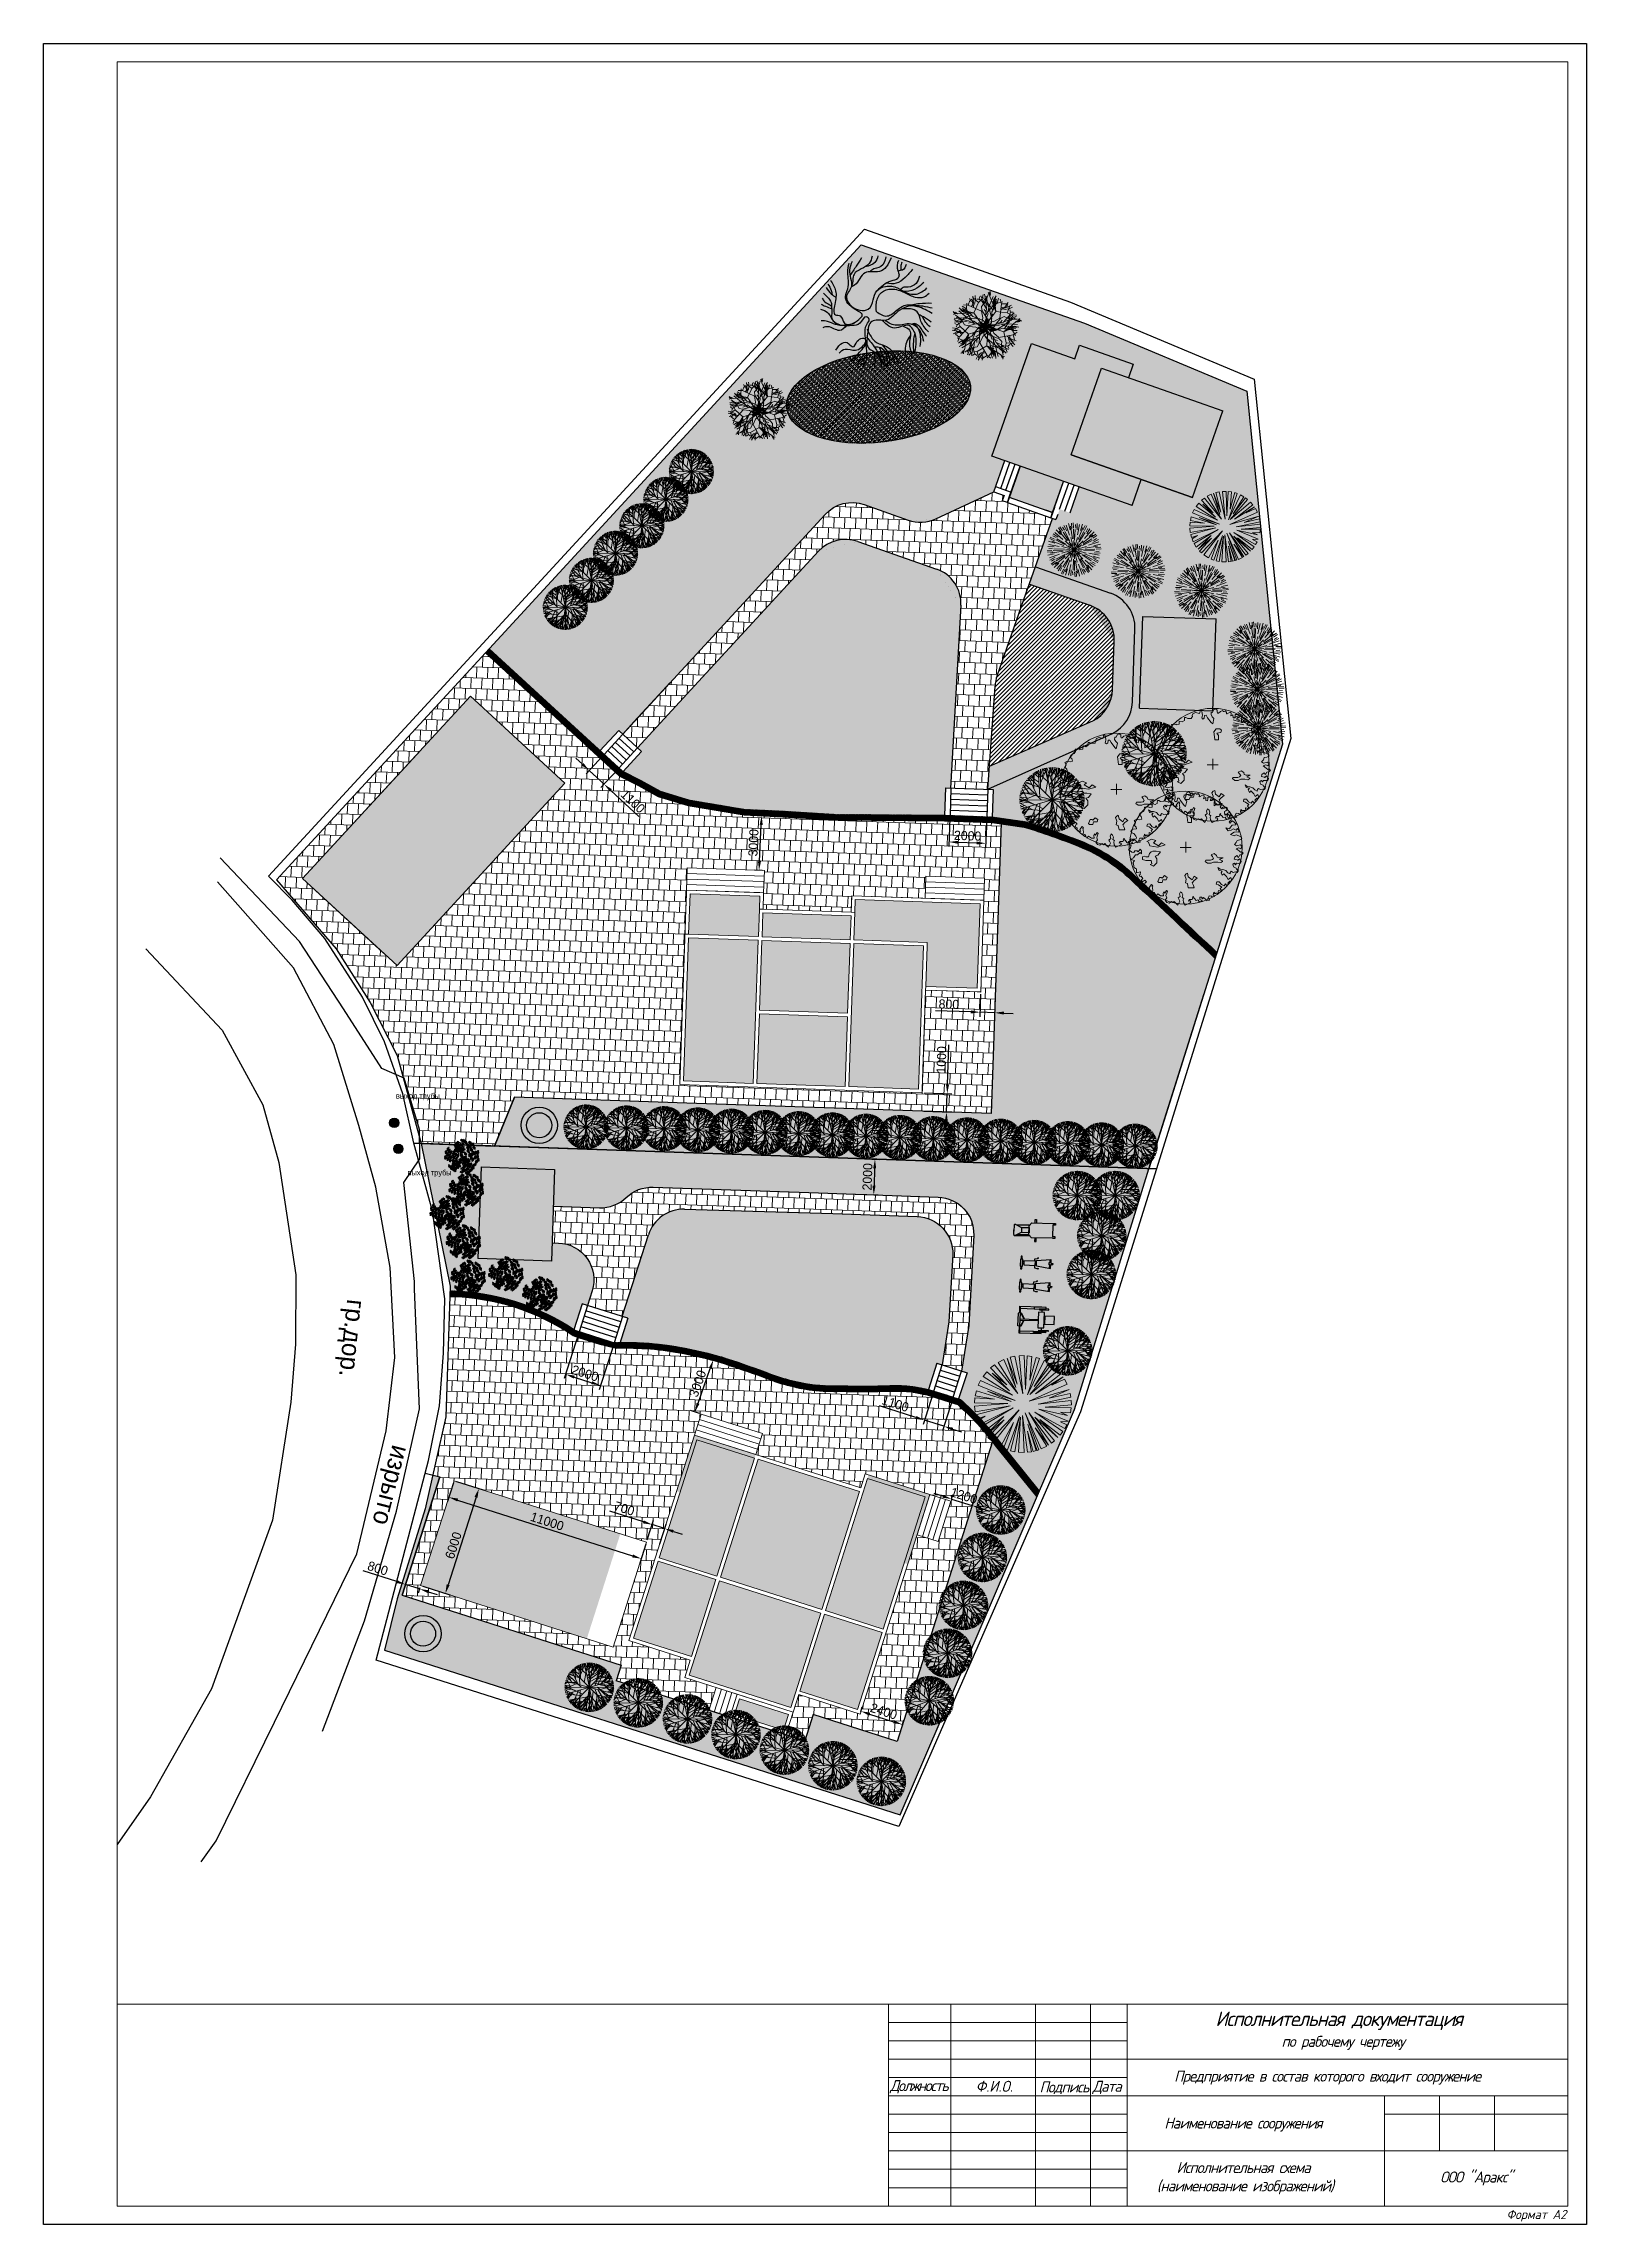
# Paper-space layout 'План участка' of a CAD drawing. Header units: millimetres. Extents: x -5 to 415, y -18 to 576.
# The model-space entities are those that its viewports show. They can reach past a viewport. Long polylines and large blocks are cut down to what shows.
import ezdxf

# ---------------------------------------------------------------- set-up
doc = ezdxf.new("R2010")
doc.units = ezdxf.units.MM
doc.layers.get('0').update_dxf_attribs({"lineweight": 15})
for name, color, linetype in [('000 Граница', 6, 'Continuous'), ('000 Дом', 7, 'Continuous'), ('000 дорожки', 7, 'Continuous'), ('000 подпорные', 7, 'Continuous'), ('000 Привязки', 1, 'Continuous'), ('000 Штриховка', 7, 'Continuous'), ('10_Границы покрытий и угодий', 7, 'Continuous'), ('44_Крышки колодцев', 7, 'Continuous'), ('_Септик', 72, 'Continuous'), ('A绿-TXT', 252, 'Continuous'), ('p', 7, 'Continuous'), ('Trees', 92, 'Continuous'), ('оборудование', 251, 'Continuous'), ('подпорная стенка', 251, 'Continuous'), ('рамка', 7, 'Continuous'), ('Сосны', 67, 'Continuous'), ('Сосны существующие', 55, 'Continuous')]:
    doc.layers.add(name, color=color, linetype=linetype)
for name, color, linetype, lineweight in [('A-WALL', 113, 'Continuous', 18), ('вода', 157, 'Continuous', 0), ('деревья', 118, 'Continuous', 0), ('здания', 7, 'Continuous', 35), ('изгородь лиственная', 99, 'Continuous', 35), ('ме', 103, 'Continuous', 15), ('мощение', 251, 'Continuous', 0)]:
    doc.layers.add(name, color=color, linetype=linetype, lineweight=lineweight)
doc.layers.add('АР-15_ Окружение деревья_Ном._пера__102', color=7, linetype='Continuous', lineweight=5, true_color=0xcccccc)
doc.layers.add('кустарники лиственные', color=7, linetype='Continuous', lineweight=20, true_color=0x455c00)
doc.layers.add('газон', color=7, linetype='Continuous', true_color=0xe4edc9)
doc.styles.add('LIKE11', font='bm431.shx')
doc.styles.add('ГОСТ', font='GOST_Common Italic.ttf')
doc.dimstyles.new('ISO-25', dxfattribs={"dimtxt": 2.5, "dimasz": 2.5, "dimexe": 1.25, "dimexo": 0.625, "dimtad": 1, "dimtxsty": 'Standard', "dimcen": 2.5, "dimadec": 0, "dimazin": 0, "dimtfac": 1, "dimtmove": 0, "dimatfit": 3, "dimfxl": 1, "dimarcsym": 0})

psp = doc.layouts.new('План участка')

# ---------------------------------------------------------------- texts
at = {"layer": 'рамка', "style": 'ГОСТ'}
for s, insert, char_height, width, attachment_point in [('\\pi14.87387;{\\T0.9;Исполнительная документация\\P\\pi32.87538;\\H0.75x;по рабочему чертежу}', (298.694186, 39.668562), 4, 102.99622021, 1), ('{\\T0.75;Должность}', (224.985161, 20.945829), 3, 13.64405631, 1), ('Ф.И.О.', (248.316549, 20.767454), 3, 13.64405631, 1), ('{\\T0.9;Подпись}', (265.681587, 20.593545), 3, 13.64405631, 1), ('{\\T0.9;Дата}', (280.119157, 20.766458), 3, 13.64405631, 1), ('\\pi6.32766;{\\T0.9;Предприятие в состав которого входит сооружение}', (296.016782, 23.542026), 3, 102.99622021, 1), ('\\pi28.47766;{\\T0.9;Наименование сооружения}', (271.188731, 10.756356), 3, 102.99622021, 1), ('\\pi31.76175;{\\T0.9;Исполнительная схема \\P\\pi26.42652;(наименование изображений)}', (271.215786, -1.356365), 3, 102.99622021, 1), ('{\\T0.9;ООО "Аракс"}', (384.562413, -5.844816), 3, 25.74905505, 5), ('Формат А2', (392.824236, -14.386202), 2.5, 20.49300495, 1)]:
    psp.add_mtext(s, dxfattribs=dict(at, insert=insert, char_height=char_height, width=width, attachment_point=attachment_point))

msp = doc.modelspace()

# ---------------------------------------------------------------- texts
at = {"layer": '10_Границы покрытий и угодий', "color": 7, "linetype": 'Continuous', "lineweight": 15, "style": 'LIKE11'}
for s, rotation, p in [('гр.дор.', 264.00818, (-1029294, 3221902)), ('изрыто', 255.49146, (-1026824, 3213996))]:
    msp.add_text(s, height=1000, rotation=rotation, dxfattribs=at).set_placement(p)
at = {"layer": '44_Крышки колодцев', "color": 5, "char_height": 300, "attachment_point": 4}
for insert in [(-1026639, 3232903), (-1026006, 3228722)]:
    msp.add_mtext('выход трубы', dxfattribs=dict(at, insert=insert))

# ---------------------------------------------------------------- blocks, each defined once
blk = doc.blocks.new('*D73')
at = {"color": 0, "lineweight": -2, "transparency": 16777216}
for p, q in [((112.29, 179.7), (104.68, 155.88)), ((106.92, 184.04), (114.24, 181.7)), ((97.79, 155.46), (105.11, 153.12))]:
    blk.add_line(p, q, dxfattribs=at)
at = {"color": 0, "transparency": 16777216}
for points in [[(111.89, 179.83), (112.69, 179.57), (113.05, 182.08)], [(104.28, 156.01), (105.08, 155.76), (103.92, 153.5)]]:
    blk.add_solid(points, dxfattribs=at)
at = {"layer": 'Defpoints', "color": 0, "transparency": 16777216}
for p in [(106.33, 184.23), (97.19, 155.65), (103.92, 153.5)]:
    blk.add_point(p, dxfattribs=at)
at = {"color": 0, "transparency": 16777216, "insert": (106.13, 166.6), "char_height": 2.5, "attachment_point": 5, "rotation": 72.27892}
blk.add_mtext('6000', dxfattribs=at)
blk = doc.blocks.new('*D74')
at = {"color": 0, "lineweight": -2, "transparency": 16777216}
for p, q in [((106.14, 183.63), (104.51, 178.53)), ((107.27, 178.96), (154.89, 163.74)), ((158.53, 166.89), (156.9, 161.79))]:
    blk.add_line(p, q, dxfattribs=at)
at = {"color": 0, "transparency": 16777216}
for points in [[(107.39, 179.36), (107.14, 178.56), (104.89, 179.72)], [(155.02, 164.14), (154.77, 163.34), (157.28, 162.98)]]:
    blk.add_solid(points, dxfattribs=at)
at = {"layer": 'Defpoints', "color": 0, "transparency": 16777216}
for p in [(106.33, 184.23), (158.72, 167.49), (157.28, 162.98)]:
    blk.add_point(p, dxfattribs=at)
at = {"color": 0, "transparency": 16777216, "insert": (131.65, 173.13), "char_height": 2.5, "attachment_point": 5, "rotation": 342.27892}
blk.add_mtext('11000', dxfattribs=at)
blk = doc.blocks.new('*D75')
at = {"color": 0, "lineweight": -2, "transparency": 16777216}
for p, q in [((172.72, 205.31), (176.05, 214.77)), ((178.08, 216.71), (175.71, 217.55)), ((173.08, 202.53), (170.71, 203.37))]:
    blk.add_line(p, q, dxfattribs=at)
at = {"color": 0, "transparency": 16777216}
for points in [[(175.66, 214.91), (176.45, 214.63), (176.89, 217.13)], [(172.33, 205.45), (173.11, 205.17), (171.89, 202.95)]]:
    blk.add_solid(points, dxfattribs=at)
at = {"layer": 'Defpoints', "color": 0, "transparency": 16777216}
for p in [(176.89, 217.13), (178.67, 216.5), (173.67, 202.33)]:
    blk.add_point(p, dxfattribs=at)
at = {"color": 0, "transparency": 16777216, "insert": (172.62, 210.67), "char_height": 2.5, "attachment_point": 5, "rotation": 70.57933}
blk.add_mtext('3000', dxfattribs=at)
blk = doc.blocks.new('*D76')
at = {"color": 0, "lineweight": -2, "transparency": 16777216}
for p, q in [((239.37, 179.99), (236.99, 180.75)), ((241.75, 179.22), (242.13, 180.42)), ((241.76, 179.23), (247.33, 177.46)), ((247.32, 177.45), (247.7, 178.65)), ((249.71, 176.7), (252.09, 175.94))]:
    blk.add_line(p, q, dxfattribs=at)
at = {"color": 0, "transparency": 16777216}
for points in [[(239.5, 180.38), (239.25, 179.59), (241.76, 179.23)], [(249.83, 177.1), (249.58, 176.3), (247.33, 177.46)]]:
    blk.add_solid(points, dxfattribs=at)
at = {"layer": 'Defpoints', "color": 0, "transparency": 16777216}
for p in [(241.56, 178.62), (247.13, 176.85), (247.33, 177.46)]:
    blk.add_point(p, dxfattribs=at)
at = {"color": 0, "transparency": 16777216, "insert": (245.11, 180.13), "char_height": 2.5, "attachment_point": 5, "rotation": 342.34738}
blk.add_mtext('1200', dxfattribs=at)
blk = doc.blocks.new('*D77')
at = {"color": 0, "lineweight": -2, "transparency": 16777216}
for p, q in [((217.01, 121.24), (217.44, 122.6)), ((219.44, 120.65), (225.96, 118.57)), ((228.29, 117.65), (228.72, 119.01))]:
    blk.add_line(p, q, dxfattribs=at)
at = {"color": 0, "transparency": 16777216}
for points in [[(219.57, 121.05), (219.31, 120.25), (217.06, 121.41)], [(226.09, 118.97), (225.84, 118.18), (228.35, 117.81)]]:
    blk.add_solid(points, dxfattribs=at)
at = {"layer": 'Defpoints', "color": 0, "transparency": 16777216}
for p in [(216.82, 120.65), (228.1, 117.05), (228.35, 117.81)]:
    blk.add_point(p, dxfattribs=at)
at = {"color": 0, "transparency": 16777216, "insert": (223.27, 121.4), "char_height": 2.5, "attachment_point": 5, "rotation": 342.34738}
blk.add_mtext('2400', dxfattribs=at)
blk = doc.blocks.new('*D78')
at = {"color": 0, "lineweight": -2, "transparency": 16777216}
for p, q in [((90.71, 156.72), (81.58, 159.64)), ((93.19, 156.27), (92.71, 154.77)), ((96.9, 154.74), (93.09, 155.96)), ((97, 155.06), (96.52, 153.55)), ((99.29, 153.98), (101.67, 153.22))]:
    blk.add_line(p, q, dxfattribs=at)
at = {"color": 0, "transparency": 16777216}
for points in [[(90.84, 157.12), (90.59, 156.33), (93.09, 155.96)], [(99.41, 154.38), (99.16, 153.59), (96.9, 154.74)]]:
    blk.add_solid(points, dxfattribs=at)
at = {"layer": 'Defpoints', "color": 0, "transparency": 16777216}
for p in [(93.09, 155.96), (93.38, 156.87), (97.19, 155.65)]:
    blk.add_point(p, dxfattribs=at)
at = {"color": 0, "transparency": 16777216, "insert": (85.53, 160.35), "char_height": 2.5, "attachment_point": 5, "rotation": 342.27892}
blk.add_mtext('800', dxfattribs=at)
blk = doc.blocks.new('*D79')
at = {"color": 0, "lineweight": -2, "transparency": 16777216}
for p, q in [((157.85, 173.01), (148.72, 175.92)), ((158.91, 168.08), (160.61, 173.44)), ((162.31, 167), (164.01, 172.36)), ((163.63, 171.17), (160.23, 172.25)), ((166.02, 170.41), (168.4, 169.65))]:
    blk.add_line(p, q, dxfattribs=at)
at = {"color": 0, "transparency": 16777216}
for points in [[(157.98, 173.41), (157.72, 172.61), (160.23, 172.25)], [(166.14, 170.81), (165.89, 170.02), (163.63, 171.17)]]:
    blk.add_solid(points, dxfattribs=at)
at = {"layer": 'Defpoints', "color": 0, "transparency": 16777216}
for p in [(158.72, 167.49), (162.12, 166.41), (163.63, 171.17)]:
    blk.add_point(p, dxfattribs=at)
at = {"color": 0, "transparency": 16777216, "insert": (152.66, 176.63), "char_height": 2.5, "attachment_point": 5, "rotation": 342.34738}
blk.add_mtext('700', dxfattribs=at)
blk = doc.blocks.new('*D80')
at = {"color": 0, "lineweight": -2, "transparency": 16777216}
for p, q in [((140.15, 224.22), (136.25, 212.02)), ((149.68, 221.17), (145.78, 208.97)), ((139.01, 212.44), (143.78, 210.92))]:
    blk.add_line(p, q, dxfattribs=at)
at = {"color": 0, "transparency": 16777216}
for points in [[(139.14, 212.84), (138.89, 212.05), (136.63, 213.21)], [(143.9, 211.32), (143.65, 210.53), (146.16, 210.16)]]:
    blk.add_solid(points, dxfattribs=at)
at = {"layer": 'Defpoints', "color": 0, "transparency": 16777216}
for p in [(140.34, 224.81), (149.87, 221.77), (146.16, 210.16)]:
    blk.add_point(p, dxfattribs=at)
at = {"color": 0, "transparency": 16777216, "insert": (141.97, 213.47), "char_height": 2.5, "attachment_point": 5, "rotation": 342.27892}
blk.add_mtext('2000', dxfattribs=at)
blk = doc.blocks.new('*D81')
at = {"color": 0, "lineweight": -2, "transparency": 16777216}
for p, q in [((236.74, 208.03), (234.04, 199.5)), ((232.03, 201.45), (222.1, 204.6)), ((241.99, 206.36), (239.28, 197.84)), ((239.66, 199.03), (234.41, 200.69)), ((242.04, 198.27), (244.42, 197.51))]:
    blk.add_line(p, q, dxfattribs=at)
at = {"color": 0, "transparency": 16777216}
for points in [[(232.16, 201.85), (231.91, 201.05), (234.41, 200.69)], [(242.16, 198.67), (241.91, 197.87), (239.66, 199.03)]]:
    blk.add_solid(points, dxfattribs=at)
at = {"layer": 'Defpoints', "color": 0, "transparency": 16777216}
for p in [(236.93, 208.62), (242.18, 206.96), (239.66, 199.03)]:
    blk.add_point(p, dxfattribs=at)
at = {"color": 0, "transparency": 16777216, "insert": (226.44, 205.19), "char_height": 2.5, "attachment_point": 5, "rotation": 342.36953}
blk.add_mtext('1100', dxfattribs=at)
blk = doc.blocks.new('*D82')
at = {"color": 0, "lineweight": -2, "transparency": 16777216}
for p, q in [((215.92, 271.97), (222.14, 271.75)), ((220.8, 269.3), (220.64, 264.58)), ((215.59, 262.26), (221.8, 262.04))]:
    blk.add_line(p, q, dxfattribs=at)
at = {"color": 0, "transparency": 16777216}
for points in [[(220.39, 269.31), (221.22, 269.28), (220.89, 271.8)], [(220.22, 264.6), (221.05, 264.57), (220.55, 262.08)]]:
    blk.add_solid(points, dxfattribs=at)
at = {"layer": 'Defpoints', "color": 0, "transparency": 16777216}
for p in [(215.3, 271.99), (214.96, 262.28), (220.55, 262.08)]:
    blk.add_point(p, dxfattribs=at)
at = {"color": 0, "transparency": 16777216, "insert": (218.85, 267), "char_height": 2.5, "attachment_point": 5, "rotation": 88.01726}
blk.add_mtext('2000', dxfattribs=at)
blk = doc.blocks.new('*D83')
at = {"color": 0, "lineweight": -2, "transparency": 16777216}
for p, q in [((241.31, 364.79), (241.01, 356.95)), ((251.3, 364.42), (251, 356.58)), ((243.55, 358.11), (248.55, 357.92))]:
    blk.add_line(p, q, dxfattribs=at)
at = {"color": 0, "transparency": 16777216}
for points in [[(243.57, 358.52), (243.54, 357.69), (241.06, 358.2)], [(248.57, 358.34), (248.54, 357.5), (251.05, 357.82)]]:
    blk.add_solid(points, dxfattribs=at)
at = {"layer": 'Defpoints', "color": 0, "transparency": 16777216}
for p in [(241.33, 365.42), (251.32, 365.04), (251.05, 357.82)]:
    blk.add_point(p, dxfattribs=at)
at = {"color": 0, "transparency": 16777216, "insert": (246.12, 359.89), "char_height": 2.5, "attachment_point": 5, "rotation": 357.83619}
blk.add_mtext('2000', dxfattribs=at)
blk = doc.blocks.new('*D84')
at = {"color": 0, "lineweight": -2, "transparency": 16777216}
for p, q in [((141.26, 379.37), (139.42, 381.07)), ((146.71, 381.59), (142.25, 376.76)), ((143.09, 377.68), (147.13, 373.95)), ((150.75, 377.86), (146.29, 373.03)), ((148.97, 372.25), (156.62, 365.18))]:
    blk.add_line(p, q, dxfattribs=at)
at = {"color": 0, "transparency": 16777216}
for points in [[(141.54, 379.68), (140.98, 379.07), (143.09, 377.68)], [(149.25, 372.56), (148.69, 371.94), (147.13, 373.95)]]:
    blk.add_solid(points, dxfattribs=at)
at = {"layer": 'Defpoints', "color": 0, "transparency": 16777216}
for p in [(147.13, 382.05), (151.17, 378.31), (147.13, 373.95)]:
    blk.add_point(p, dxfattribs=at)
at = {"color": 0, "transparency": 16777216, "insert": (154.99, 369.24), "char_height": 2.5, "attachment_point": 5, "rotation": 317.27111}
blk.add_mtext('1100', dxfattribs=at)
blk = doc.blocks.new('*D86')
at = {"color": 0, "lineweight": -2, "transparency": 16777216}
for p, q in [((249.65, 316.74), (249.44, 310.57)), ((253.65, 316.6), (253.43, 310.43)), ((246.98, 311.9), (237.4, 312.24)), ((253.48, 311.68), (249.48, 311.82)), ((255.98, 311.59), (258.47, 311.51))]:
    blk.add_line(p, q, dxfattribs=at)
at = {"color": 0, "transparency": 16777216}
for points in [[(247, 312.32), (246.97, 311.49), (249.48, 311.82)], [(255.99, 312.01), (255.96, 311.18), (253.48, 311.68)]]:
    blk.add_solid(points, dxfattribs=at)
at = {"layer": 'Defpoints', "color": 0, "transparency": 16777216}
for p in [(249.67, 317.36), (253.67, 317.22), (253.48, 311.68)]:
    blk.add_point(p, dxfattribs=at)
at = {"color": 0, "transparency": 16777216, "insert": (241.01, 313.99), "char_height": 2.5, "attachment_point": 5, "rotation": 358.01726}
blk.add_mtext('800', dxfattribs=at)
blk = doc.blocks.new('*D87')
at = {"color": 0, "lineweight": -2, "transparency": 16777216}
for p, q in [((240.65, 292.12), (241.02, 302.95)), ((234.33, 289.84), (241.81, 289.58)), ((240.39, 284.63), (240.56, 289.63)), ((234.16, 284.84), (241.63, 284.58)), ((240.3, 282.13), (240.21, 279.63))]:
    blk.add_line(p, q, dxfattribs=at)
at = {"color": 0, "transparency": 16777216}
for points in [[(240.23, 292.14), (241.06, 292.11), (240.56, 289.63)], [(239.88, 282.14), (240.72, 282.12), (240.39, 284.63)]]:
    blk.add_solid(points, dxfattribs=at)
at = {"layer": 'Defpoints', "color": 0, "transparency": 16777216}
for p in [(233.71, 289.86), (233.54, 284.87), (240.39, 284.63)]:
    blk.add_point(p, dxfattribs=at)
at = {"color": 0, "transparency": 16777216, "insert": (239, 298.85), "char_height": 2.5, "attachment_point": 5, "rotation": 88.01726}
blk.add_mtext('1000', dxfattribs=at)
blk = doc.blocks.new('*D88')
at = {"color": 0, "lineweight": -2, "transparency": 16777216}
for p, q in [((190.86, 365.32), (188.79, 365.42)), ((189.45, 352.95), (189.92, 362.86)), ((190.15, 350.41), (188.08, 350.51))]:
    blk.add_line(p, q, dxfattribs=at)
at = {"color": 0, "transparency": 16777216}
for points in [[(189.5, 362.88), (190.33, 362.84), (190.04, 365.36)], [(189.03, 352.97), (189.86, 352.93), (189.33, 350.45)]]:
    blk.add_solid(points, dxfattribs=at)
at = {"layer": 'Defpoints', "color": 0, "transparency": 16777216}
for p in [(190.04, 365.36), (191.48, 365.29), (190.78, 350.38)]:
    blk.add_point(p, dxfattribs=at)
at = {"color": 0, "transparency": 16777216, "insert": (187.81, 357.99), "char_height": 2.5, "attachment_point": 5, "rotation": 87.29407}
blk.add_mtext('3000', dxfattribs=at)
blk = doc.blocks.new('g5_117kb')
h = blk.add_hatch(color=255)
h.paths.add_polyline_path([(0.04, 0.04), (0.46, 0.04, 0.367426), (0.04, 0.46)])
h.paths.add_polyline_path([(-0.04, 0.46, 0.367426), (-0.46, 0.04), (-0.04, 0.04)])
h.paths.add_polyline_path([(-0.04, -0.04), (-0.46, -0.04, 0.367426), (-0.04, -0.46)])
h.paths.add_polyline_path([(0.04, -0.46, 0.367426), (0.46, -0.04), (0.04, -0.04)])
at = {"color": 0}
for points in [[(-0.5, 0), (0.5, 0)], [(0, 0.5), (0, -0.5)]]:
    blk.add_lwpolyline(points, dxfattribs=at)
blk.add_circle((0, 0), 0.5, dxfattribs=at)
blk = doc.blocks.new('й3')
at = {"layer": 'деревья', "lineweight": 0}
for p, q in [((-397, 343), (-442, 404)), ((-327, 243), (-440, 405)), ((420, -420), (-420, 420)), ((420, 420), (-420, -420)), ((-70, 268), (-417, 430)), ((-402, 446), (-365, 432)), ((-370, 470), (-352, 355)), ((-357, 404), (-361, 477)), ((-289, 372), (-342, 493)), ((-326, 504), (-233, 236)), ((-312, 511), (-2, 202)), ((-281, 529), (-113, 415)), ((-264, 466), (-263, 538)), ((-212, 483), (-237, 552)), ((-220, 421), (-166, 576)), ((-212, 558), (0, 450)), ((160, 572), (-160, -572)), ((-153, 574), (153, -574)), ((-135, 507), (-91, 592)), ((-125, 549), (-80, 595)), ((-124, 321), (-125, 588)), ((-85, 319), (30, 599)), ((-36, 440), (-58, 599)), ((-53, 597), (165, 168)), ((89, 318), (-23, 599)), ((24, 549), (-14, 599)), ((0, 600), (0, -600)), ((5, 486), (37, 597)), ((42, 439), (66, 598)), ((183, 355), (54, 597)), ((73, 267), (422, 425)), ((98, 516), (128, 586)), ((141, 505), (99, 590)), ((288, 525), (118, 413)), ((128, 458), (244, 549)), ((197, 195), (163, 576)), ((170, 511), (232, 552)), ((177, 437), (255, 543)), ((308, 514), (232, 39)), ((290, 390), (381, 461)), ((293, 369), (348, 488)), ((317, 509), (302, 306)), ((311, 425), (359, 482)), ((335, 152), (371, 468)), ((343, 430), (341, 493)), ((352, 311), (426, 416)), ((357, 180), (395, 450)), ((362, 399), (367, 473)), ((-527, 19), (-600, 26)), ((-600, 0), (600, 0)), ((-599, -24), (-423, 79)), ((-554, 30), (-598, 21)), ((-597, 28), (-120, 121)), ((-486, -5), (-596, 56)), ((-423, 30), (-595, -68)), ((-323, 206), (-592, 93)), ((-592, 92), (-233, -36)), ((-587, 127), (-360, 75)), ((587, 92), (-587, -92)), ((-583, 112), (583, -112)), ((-533, 163), (-578, 149)), ((-515, 99), (-573, 175)), ((-571, 179), (-470, 148)), ((-272, 53), (-569, -189)), ((-412, 158), (-565, 208)), ((-560, 209), (-208, 209)), ((-548, 245), (-477, 211)), ((-546, -247), (-203, 1)), ((-543, 253), (-63, 227)), ((-532, 274), (-402, 209)), ((-463, 296), (-526, 288)), ((-324, 62), (-526, 287)), ((-511, 312), (-478, 266)), ((-499, 328), (-328, 328)), ((-418, 248), (-498, 331)), ((-216, 336), (-489, 346)), ((-464, -379), (-232, 42)), ((-458, 382), (-405, 330)), ((-439, 364), (-444, 403)), ((546, 246), (65, 226)), ((140, -27), (508, 315)), ((208, -38), (560, 203)), ((544, 254), (209, 3)), ((220, 333), (494, 340)), ((234, 233), (533, 274)), ((274, 42), (472, 370)), ((279, -51), (597, 60)), ((294, -67), (595, 71)), ((326, 51), (592, -92)), ((349, 60), (514, 302)), ((362, 251), (489, 351)), ((371, 371), (466, 376)), ((382, 82), (594, 68)), ((383, 359), (448, 398)), ((385, 134), (582, 136)), ((393, 368), (471, 366)), ((400, 248), (526, 288)), ((401, 338), (447, 399)), ((421, 243), (502, 325)), ((555, 225), (424, 69)), ((439, 313), (512, 309)), ((441, 197), (549, 234)), ((452, 8), (596, -64)), ((467, 291), (529, 281)), ((472, 243), (539, 253)), ((474, 145), (590, 98)), ((497, 78), (576, 150)), ((502, 160), (574, 178)), ((511, 29), (598, -14)), ((518, 81), (598, 29)), ((-453, -71), (-598, -4)), ((-557, -23), (-597, -27)), ((-597, -49), (-543, -67)), ((-461, -98), (-592, -94)), ((-453, -1), (-590, -101)), ((-518, -146), (-587, -118)), ((-585, -123), (-365, -116)), ((-285, -232), (-585, -123)), ((-422, -160), (-583, -141)), ((-571, -184), (-453, -180)), ((-471, -200), (-567, -189)), ((-436, -177), (-562, -196)), ((-482, -208), (-556, -223)), ((-527, -182), (-555, -220)), ((-280, -46), (-541, -258)), ((-505, -187), (-537, -258)), ((-332, -207), (-535, -265)), ((-532, -274), (-168, -166)), ((-397, -48), (-524, -290)), ((-397, -296), (-522, -291)), ((-405, -269), (-514, -305)), ((-389, -290), (-514, -306)), ((-38, -137), (-508, -315)), ((-472, -193), (-502, -263)), ((-209, -286), (-499, -326)), ((-465, -302), (-495, -335)), ((-442, -241), (-491, -336)), ((-468, -289), (-487, -348)), ((-324, -324), (-481, -356)), ((-428, -314), (-467, -370)), ((-437, -347), (-467, -374)), ((-208, -34), (-458, -380)), ((-373, -307), (-454, -387)), ((-360, -225), (-441, -405)), ((-348, -334), (-438, -406)), ((-58, -203), (-431, -411)), ((-362, -389), (-422, -420)), ((-247, -378), (-388, -457)), ((-308, -174), (-382, -458)), ((-141, -22), (-372, -468)), ((-340, -360), (-350, -485)), ((-244, -305), (-326, -501)), ((-78, -273), (-319, -507)), ((-199, -202), (-286, -527)), ((-147, -362), (-277, -529)), ((-264, -256), (-191, -566)), ((-226, -392), (-209, -561)), ((-209, -401), (-208, -562)), ((-148, -150), (-147, -577)), ((-147, -322), (-39, -595)), ((-101, -101), (-25, -597)), ((22, -598), (-63, -228)), ((-62, -362), (179, -570)), ((-29, -598), (60, -228)), ((0, -191), (258, -538)), ((37, -138), (504, -321)), ((56, -204), (426, -416)), ((75, -274), (313, -511)), ((93, -92), (596, -28)), ((511, -313), (113, -168)), ((186, -186), (267, -534)), ((188, -186), (574, -173)), ((205, -288), (495, -332)), ((228, -365), (353, -484)), ((526, -286), (232, -45)), ((240, -308), (319, -505)), ((264, -184), (589, -98)), ((283, -235), (583, -131)), ((430, -415), (301, -236)), ((304, -302), (324, -500)), ((315, -313), (496, -333)), ((336, -364), (344, -489)), ((369, -312), (449, -393)), ((382, -182), (524, -290)), ((388, -171), (583, -137)), ((473, -369), (403, -274)), ((415, -326), (461, -381)), ((424, -320), (462, -376)), ((425, -282), (500, -268)), ((433, -182), (560, -203)), ((441, -10), (602, -4)), ((446, -334), (494, -335)), ((450, -86), (564, -198)), ((459, -159), (542, -254)), ((459, -241), (556, -223)), ((502, -194), (534, -265)), ((511, -215), (556, -221)), ((532, -167), (572, -176)), ((-291, -411), (-391, -449)), ((-263, -439), (-347, -487)), ((-245, -479), (-319, -503)), ((-226, -412), (-260, -536)), ((-257, -541), (-214, -503)), ((-254, -444), (-254, -541)), ((-147, -473), (-250, -543)), ((-215, -455), (-199, -561)), ((-20, -424), (-137, -583)), ((-127, -586), (-72, -482)), ((-123, -442), (-74, -594)), ((-85, -475), (-115, -586)), ((-107, -547), (-88, -591)), ((-88, -551), (-97, -590)), ((-64, -527), (-94, -588)), ((-70, -505), (-24, -566)), ((-62, -482), (-14, -598)), ((-35, -553), (-49, -596)), ((56, -482), (7, -599)), ((14, -424), (130, -584)), ((63, -506), (17, -567)), ((28, -554), (42, -597)), ((84, -532), (38, -595)), ((59, -466), (105, -586)), ((119, -588), (66, -483)), ((118, -443), (67, -595)), ((100, -548), (80, -592)), ((81, -552), (89, -591)), ((203, -403), (201, -565)), ((250, -544), (208, -506)), ((248, -448), (230, -550)), ((248, -448), (247, -544)), ((286, -414), (386, -454)), ((376, -467), (360, -411))]:
    blk.add_line(p, q, dxfattribs=at)
blk = doc.blocks.new('kuk')
h = blk.add_hatch(color=79)
edge = h.paths.add_edge_path()
edge.add_spline(control_points=[(42119, 9573), (42119, 9621), (42113, 9737), (42103, 9940), (41828, 10022), (41976, 10179), (42121, 10027), (42340, 10043), (42501, 10057), (42576, 10064)], knot_values=[870.259226, 870.259226, 870.259226, 870.259226, 1017.492148, 1216.085394, 1444.783942, 1538.953774, 1675.172457, 1944.284785, 2170.255096, 2170.255096, 2170.255096, 2170.255096], degree=3, periodic=0)
edge.add_spline(control_points=[(42576, 10064), (42569, 10069), (42559, 10076), (42550, 10083), (42548, 10085)], knot_values=[800.206808, 800.206808, 800.206808, 800.206808, 827.618299, 835.309315, 835.309315, 835.309315, 835.309315], degree=3, periodic=0)
edge.add_spline(control_points=[(42548, 10085), (42478, 10080), (42269, 10111), (41996, 10128), (41972, 10397), (42004, 10606), (41775, 10820), (41642, 11012), (41629, 11162)], knot_values=[662.520905, 662.520905, 662.520905, 662.520905, 870.548784, 1192.489054, 1347.311952, 1604.80117, 1787.523502, 2245.013428, 2245.013428, 2245.013428, 2245.013428], degree=3, periodic=0)
edge.add_spline(control_points=[(41629, 11162), (41625, 11168), (41616, 11175), (41606, 11154), (41601, 11151), (41600, 11151)], knot_values=[44.676515, 44.676515, 44.676515, 44.676515, 63.459672, 85.973671, 89.548532, 89.548532, 89.548532, 89.548532], degree=3, periodic=0)
edge.add_spline(control_points=[(41600, 11151), (41599, 11100), (41610, 10980), (41741, 10809), (41940, 10588), (41828, 10410), (41771, 10320)], knot_values=[0, 0, 0, 0, 149.420619, 363.170017, 640.479531, 926.599545, 926.599545, 926.599545, 926.599545], degree=3, periodic=0)
edge.add_spline(control_points=[(41771, 10320), (41695, 10314), (41528, 10301), (41267, 10412), (41186, 10689), (41229, 10855), (41259, 10932)], knot_values=[0, 0, 0, 0, 228.347318, 504.898001, 766.575228, 1011.585656, 1011.585656, 1011.585656, 1011.585656], degree=3, periodic=0)
edge.add_spline(control_points=[(41259, 10932), (41264, 10955), (41268, 10978), (41270, 11001)], knot_values=[641.00621, 641.00621, 641.00621, 641.00621, 711.406888, 711.406888, 711.406888, 711.406888], degree=3, periodic=0)
edge.add_spline(control_points=[(41270, 11001), (41241, 10948), (41150, 10816), (41115, 10582), (41181, 10415), (41222, 10365)], knot_values=[2393.541726, 2393.541726, 2393.541726, 2393.541726, 2575.344292, 2872.618067, 3068.260875, 3068.260875, 3068.260875, 3068.260875], degree=3, periodic=0)
edge.add_spline(control_points=[(41222, 10365), (41232, 10355), (41243, 10344), (41253, 10334)], knot_values=[1092.159775, 1092.159775, 1092.159775, 1092.159775, 1135.42761, 1135.42761, 1135.42761, 1135.42761], degree=3, periodic=0)
edge.add_spline(control_points=[(41253, 10334), (41312, 10282), (41480, 10244), (41736, 10164), (41751, 9892), (41646, 9692), (41480, 9568), (41396, 9580), (41389, 9581)], knot_values=[1129.368167, 1129.368167, 1129.368167, 1129.368167, 1374.649466, 1629.38706, 1840.557481, 2074.506204, 2325.854044, 2348.008093, 2348.008093, 2348.008093, 2348.008093], degree=3, periodic=0)
edge.add_spline(control_points=[(41389, 9581), (41393, 9575), (41395, 9568), (41395, 9560), (41394, 9559)], knot_values=[39.538443, 39.538443, 39.538443, 39.538443, 61.352472, 66.13321, 66.13321, 66.13321, 66.13321], degree=3, periodic=0)
edge.add_spline(control_points=[(41394, 9559), (41516, 9548), (41687, 9705), (41828, 10022), (42011, 9848), (42086, 9715), (42101, 9587)], knot_values=[852.246095, 852.246095, 852.246095, 852.246095, 1249.63815, 1485.156299, 1546.069789, 1930.4335, 1930.4335, 1930.4335, 1930.4335], degree=3, periodic=0)
edge.add_spline(control_points=[(42101, 9587), (42107, 9582), (42113, 9577), (42119, 9573)], knot_values=[76.871408, 76.871408, 76.871408, 76.871408, 96.521245, 96.521245, 96.521245, 96.521245], degree=3, periodic=0)
at = {"color": 79}
for points, knots in [([(40525, 9725), (40596, 9686), (40729, 9634), (40942, 9681), (41180, 9744), (41391, 9502), (41646, 9692), (41751, 9892), (41736, 10164), (41480, 10244), (41232, 10301), (41113, 10567), (41154, 10843), (41322, 11053), (41364, 11341), (41253, 11489), (41183, 11569)], [218.041963, 218.041963, 218.041963, 218.041963, 455.275667, 657.109887, 857.821015, 1151.522216, 1402.870056, 1636.818778, 1847.989199, 2102.726793, 2348.008093, 2589.184535, 2886.45831, 3146.071403, 3385.542606, 3689.261373, 3689.261373, 3689.261373, 3689.261373]), ([(40890, 11383), (40960, 11369), (41091, 11323), (41171, 11144), (41153, 10997), (41195, 10943), (41221, 10918)], [104.916007, 104.916007, 104.916007, 104.916007, 310.106635, 522.04461, 628.946075, 731.838343, 731.838343, 731.838343, 731.838343]), ([(41045, 11494), (41097, 11441), (41208, 11315), (41287, 11105), (41267, 10972), (41259, 10932)], [83.663046, 83.663046, 83.663046, 83.663046, 307.450695, 587.928318, 711.406888, 711.406888, 711.406888, 711.406888]), ([(41564, 11685), (41561, 11585), (41561, 11429), (41591, 11276), (41603, 11220)], [81.817437, 81.817437, 81.817437, 81.817437, 380.152919, 550.03143, 550.03143, 550.03143, 550.03143]), ([(41771, 10320), (41828, 10410), (41940, 10588), (41741, 10809), (41582, 11016), (41606, 11255), (41627, 11484), (41658, 11619), (41677, 11698)], [0, 0, 0, 0, 286.120013, 563.429528, 777.178925, 1062.654471, 1234.89885, 1476.589698, 1476.589698, 1476.589698, 1476.589698]), ([(41812, 11700), (41743, 11585), (41654, 11420), (41602, 11070), (41771, 10824), (42004, 10606), (41972, 10397), (41996, 10128), (42335, 10107), (42695, 10043), (42776, 10377), (42989, 10433), (43114, 10440), (43147, 10441)], [86.729322, 86.729322, 86.729322, 86.729322, 484.984214, 647.77962, 1120.010831, 1302.733163, 1560.222381, 1715.045279, 2036.985549, 2410.0017, 2631.849358, 2900.441634, 2999.039401, 2999.039401, 2999.039401, 2999.039401]), ([(42269, 11608), (42190, 11530), (42043, 11406), (41762, 11373), (41681, 11142), (41699, 11007), (41710, 10933)], [99.912478, 99.912478, 99.912478, 99.912478, 428.241127, 673.522427, 855.666786, 1083.714651, 1083.714651, 1083.714651, 1083.714651]), ([(42031, 11676), (41982, 11616), (41911, 11520), (41863, 11411), (41847, 11372)], [136.15124, 136.15124, 136.15124, 136.15124, 366.814631, 494.202139, 494.202139, 494.202139, 494.202139]), ([(42144, 11649), (42111, 11609), (42037, 11531), (41939, 11484), (41887, 11463)], [112.58117, 112.58117, 112.58117, 112.58117, 269.190876, 435.803326, 435.803326, 435.803326, 435.803326]), ([(42502, 11491), (42363, 11461), (42168, 11396), (42042, 11135), (42117, 10909), (42105, 10682), (42008, 10570), (41980, 10541)], [106.407834, 106.407834, 106.407834, 106.407834, 508.028764, 711.179885, 886.597907, 1209.170567, 1327.328361, 1327.328361, 1327.328361, 1327.328361]), ([(42775, 11268), (42595, 11310), (42356, 11340), (42022, 11095), (42236, 10818), (42106, 10591), (42022, 10502), (41983, 10464)], [110.056823, 110.056823, 110.056823, 110.056823, 640.468864, 819.937474, 1178.422452, 1381.573572, 1546.996837, 1546.996837, 1546.996837, 1546.996837]), ([(42077, 11185), (42061, 11219), (42036, 11327), (42227, 11441), (42337, 11527), (42378, 11560)], [138.127872, 138.127872, 138.127872, 138.127872, 247.824558, 507.26192, 668.417128, 668.417128, 668.417128, 668.417128]), ([(42626, 11404), (42465, 11423), (42251, 11427), (42099, 11289), (42059, 11247)], [117.65357, 117.65357, 117.65357, 117.65357, 568.03028, 738.383846, 738.383846, 738.383846, 738.383846]), ([(40501, 10862), (40587, 10836), (40710, 10812), (40851, 10897), (40987, 10842), (41010, 10583), (41153, 10437), (41253, 10334)], [74.550711, 74.550711, 74.550711, 74.550711, 329.327454, 441.152705, 534.066517, 713.62733, 1135.42761, 1135.42761, 1135.42761, 1135.42761]), ([(40543, 10950), (40581, 10935), (40648, 10915), (40719, 10921), (40749, 10926)], [111.786042, 111.786042, 111.786042, 111.786042, 234.241205, 325.243443, 325.243443, 325.243443, 325.243443]), ([(40601, 11052), (40665, 11038), (40758, 11000), (40749, 10888), (40764, 10851)], [64.198357, 64.198357, 64.198357, 64.198357, 235.749518, 354.075774, 354.075774, 354.075774, 354.075774]), ([(40719, 11214), (40791, 11157), (40927, 11041), (41097, 10819), (41078, 10650), (41061, 10567)], [85.988272, 85.988272, 85.988272, 85.988272, 363.924541, 624.789792, 868.692477, 868.692477, 868.692477, 868.692477]), ([(41600, 11151), (41601, 11151), (41606, 11154), (41616, 11175), (41625, 11168), (41629, 11162)], [44.676515, 44.676515, 44.676515, 44.676515, 48.251376, 70.765375, 89.548532, 89.548532, 89.548532, 89.548532]), ([(42129, 10979), (42155, 11044), (42225, 11218), (42549, 11099), (42740, 11167), (42830, 11206)], [0, 0, 0, 0, 185.498681, 503.727265, 798.15405, 798.15405, 798.15405, 798.15405]), ([(42193, 10089), (42327, 10150), (42557, 10255), (42624, 10691), (42880, 10796), (43043, 10856)], [0, 0, 0, 0, 411.331646, 707.910498, 1185.977647, 1185.977647, 1185.977647, 1185.977647]), ([(42295, 11268), (42363, 11254), (42530, 11220), (42700, 11231), (42801, 11240)], [45.633396, 45.633396, 45.633396, 45.633396, 252.181418, 555.288426, 555.288426, 555.288426, 555.288426]), ([(42358, 11161), (42413, 11122), (42583, 11010), (42789, 11031), (42928, 11055)], [37.212608, 37.212608, 37.212608, 37.212608, 236.834511, 638.610858, 638.610858, 638.610858, 638.610858]), ([(40391, 10358), (40454, 10341), (40593, 10287), (40638, 10139), (40659, 10046)], [94.162119, 94.162119, 94.162119, 94.162119, 278.741003, 541.224142, 541.224142, 541.224142, 541.224142]), ([(40411, 10557), (40512, 10535), (40691, 10481), (40694, 10245), (40766, 10175), (40783, 10162)], [40.864254, 40.864254, 40.864254, 40.864254, 316.347596, 559.091467, 623.368133, 623.368133, 623.368133, 623.368133]), ([(40440, 10688), (40598, 10613), (40863, 10472), (40706, 9969), (41074, 9877), (41144, 9727), (41156, 9698)], [39.40813, 39.40813, 39.40813, 39.40813, 492.770278, 847.197295, 1249.447872, 1342.330138, 1342.330138, 1342.330138, 1342.330138]), ([(42403, 10076), (42489, 10153), (42706, 10344), (42974, 10453), (43138, 10515)], [0, 0, 0, 0, 343.863753, 862.676587, 862.676587, 862.676587, 862.676587]), ([(42588, 10461), (42640, 10510), (42787, 10632), (42982, 10652), (43110, 10658)], [124.939907, 124.939907, 124.939907, 124.939907, 334.06427, 700.720762, 700.720762, 700.720762, 700.720762]), ([(42638, 10270), (42637, 10327), (42650, 10558), (42909, 10585), (43125, 10590)], [49.564834, 49.564834, 49.564834, 49.564834, 210.807169, 724.673304, 724.673304, 724.673304, 724.673304]), ([(42647, 10390), (42697, 10411), (42796, 10453), (42960, 10507), (43074, 10538), (43136, 10554)], [36.871304, 36.871304, 36.871304, 36.871304, 199.737644, 360.742961, 553.483275, 553.483275, 553.483275, 553.483275]), ([(42735, 10575), (42755, 10610), (42833, 10722), (42969, 10761), (43074, 10778)], [93.579647, 93.579647, 93.579647, 93.579647, 211.790529, 510.479093, 510.479093, 510.479093, 510.479093]), ([(43151, 10278), (43081, 10288), (42946, 10297), (42813, 10267), (42750, 10249)], [196.928427, 196.928427, 196.928427, 196.928427, 409.610926, 605.705672, 605.705672, 605.705672, 605.705672]), ([(40395, 10215), (40465, 10201), (40603, 10157), (40711, 9954), (40831, 9703), (41045, 9753), (41129, 9705), (41130, 9705)], [122.107468, 122.107468, 122.107468, 122.107468, 327.14886, 562.09169, 786.18556, 1072.730538, 1077.006257, 1077.006257, 1077.006257, 1077.006257]), ([(40440, 9953), (40509, 9909), (40655, 9815), (40798, 9719), (40874, 9667)], [198.941735, 198.941735, 198.941735, 198.941735, 444.0672, 718.988977, 718.988977, 718.988977, 718.988977]), ([(41709, 8941), (41727, 9006), (41780, 9157), (42058, 9237), (42144, 9603), (42024, 9837), (41828, 10022), (41686, 9703), (41460, 9498), (41136, 9667), (40854, 9596), (40644, 9628), (40567, 9645)], [55.214207, 55.214207, 55.214207, 55.214207, 247.290288, 527.084119, 806.809308, 1236.609806, 1297.523296, 1533.041445, 1934.516914, 2133.181502, 2532.796311, 2769.047258, 2769.047258, 2769.047258, 2769.047258]), ([(40986, 9184), (41076, 9243), (41263, 9346), (41533, 9312), (41869, 9227), (41847, 9479), (42127, 9492), (42080, 9677), (42053, 9783)], [126.422732, 126.422732, 126.422732, 126.422732, 432.749375, 764.256725, 1019.156973, 1144.150852, 1340.712547, 1601.62543, 1601.62543, 1601.62543, 1601.62543]), ([(43113, 9994), (43066, 10030), (42934, 10104), (42654, 10070), (42371, 10045), (42121, 10027), (41976, 10179), (41828, 10022), (42103, 9940), (42115, 9695), (42125, 9495), (42088, 9287), (42000, 9134), (41994, 9011), (41996, 8958)], [305.572589, 305.572589, 305.572589, 305.572589, 485.998732, 780.952572, 1096.229536, 1365.341864, 1501.560547, 1595.73038, 1824.428928, 2023.022174, 2289.317796, 2434.803992, 2648.538671, 2804.742755, 2804.742755, 2804.742755, 2804.742755]), ([(42719, 9316), (42564, 9421), (42434, 9560), (42706, 9761), (42482, 9827), (42421, 9951), (42426, 10025), (42430, 10051)], [162.809086, 162.809086, 162.809086, 162.809086, 573.921769, 702.037684, 878.134477, 1024.549849, 1103.879037, 1103.879037, 1103.879037, 1103.879037]), ([(42798, 9397), (42742, 9438), (42651, 9546), (42780, 9847), (42627, 9986), (42521, 10059)], [219.080283, 219.080283, 219.080283, 219.080283, 421.903096, 676.700548, 1014.09776, 1014.09776, 1014.09776, 1014.09776]), ([(42985, 9662), (42941, 9725), (42817, 9883), (42652, 10007), (42550, 10083), (42548, 10085)], [223.228006, 223.228006, 223.228006, 223.228006, 453.562276, 827.618299, 835.309315, 835.309315, 835.309315, 835.309315]), ([(43069, 9848), (43027, 9872), (42944, 9932), (42904, 10029), (42885, 10085)], [119.99318, 119.99318, 119.99318, 119.99318, 260.912786, 431.765842, 431.765842, 431.765842, 431.765842]), ([(41086, 9121), (41137, 9156), (41219, 9204), (41312, 9222), (41347, 9227)], [85.203984, 85.203984, 85.203984, 85.203984, 265.229173, 371.073239, 371.073239, 371.073239, 371.073239]), ([(41171, 9077), (41228, 9114), (41321, 9185), (41389, 9280), (41417, 9321)], [156.596259, 156.596259, 156.596259, 156.596259, 360.263201, 508.076777, 508.076777, 508.076777, 508.076777]), ([(41315, 9017), (41344, 9045), (41415, 9114), (41521, 9216), (41615, 9215), (41653, 9210)], [125.984301, 125.984301, 125.984301, 125.984301, 247.513317, 420.622474, 533.638514, 533.638514, 533.638514, 533.638514]), ([(41389, 9581), (41393, 9575), (41395, 9568), (41395, 9560), (41394, 9559)], [39.538443, 39.538443, 39.538443, 39.538443, 61.352472, 66.13321, 66.13321, 66.13321, 66.13321]), ([(41433, 8982), (41466, 8995), (41550, 9046), (41619, 9287), (41955, 9146), (42051, 9321), (42089, 9407)], [149.702541, 149.702541, 149.702541, 149.702541, 257.669298, 453.818835, 754.688175, 1002.435433, 1002.435433, 1002.435433, 1002.435433]), ([(41581, 8953), (41599, 8988), (41642, 9076), (41679, 9167), (41700, 9221)], [104.336398, 104.336398, 104.336398, 104.336398, 223.681423, 397.538287, 397.538287, 397.538287, 397.538287]), ([(42101, 9587), (42173, 9531), (42305, 9402), (42110, 9178), (42148, 9040), (42165, 8997)], [76.871408, 76.871408, 76.871408, 76.871408, 311.834096, 607.065983, 741.207748, 741.207748, 741.207748, 741.207748])]:
    blk.add_open_spline(points, degree=3, knots=knots, dxfattribs=at)
blk.add_spline([(41771, 10320), (41543, 10320), (41295, 10444), (41210, 10691), (41295, 11014), (41410, 11281), (41400, 11499), (41315, 11623)], degree=3, dxfattribs=at)
for points in [[(42950, 11058), (42954, 11059), (42959, 11060), (42963, 11060)], [(43025, 9742), (42970, 9768), (42914, 9795), (42859, 9821)]]:
    blk.add_open_spline(points, degree=3, dxfattribs=at)
blk = doc.blocks.new('z_39')
at = {"color": 118, "linetype": 'Continuous'}
for p, q in [((-232, 321), (-286, 405)), ((-214, 348), (-264, 422)), ((-174, 362), (-211, 416)), ((-136, 348), (-190, 449)), ((-84, 268), (-147, 455)), ((-74, 367), (-101, 486)), ((-28, 204), (-66, 435)), ((-41, 395), (-45, 494)), ((-11, 408), (-18, 498)), ((30, 400), (25, 466)), ((56, 370), (60, 484)), ((61, 275), (100, 467)), ((78, 191), (161, 410)), ((120, 355), (156, 471)), ((162, 362), (208, 450)), ((194, 359), (233, 440)), ((-370, 56), (-484, 60)), ((-355, 120), (-471, 156)), ((-275, 61), (-467, 100)), ((-400, 30), (-466, 25)), ((-362, 162), (-450, 208)), ((-359, 194), (-440, 233)), ((-191, 78), (-410, 161)), ((-331, 226), (-391, 255)), ((-292, 233), (-389, 294)), ((-176, 9), (-377, 19)), ((-207, 190), (-354, 320)), ((-176, 95), (-339, 183)), ((-248, 281), (-330, 370)), ((-148, 96), (-317, 205)), ((-126, 163), (-274, 344)), ((-77, 22), (-226, 62)), ((-105, 170), (-202, 328)), ((-80, 157), (-172, 336)), ((0, 0), (-169, -5)), ((-56, 58), (-165, 167)), ((0, 0), (-149, 80)), ((0, 0), (-144, -89)), ((0, 0), (-135, 7)), ((0, 0), (-121, -62)), ((0, 0), (-114, 74)), ((0, 0), (-89, 144)), ((0, 0), (-80, -149)), ((0, 0), (-74, -114)), ((0, 0), (-62, 121)), ((-20, 78), (-60, 227)), ((-6, 200), (-11, 385)), ((0, 0), (-7, -135)), ((0, 0), (-5, 169)), ((0, 0), (80, 149)), ((0, 0), (7, 135)), ((0, 0), (74, 114)), ((0, 0), (144, 89)), ((0, 0), (121, 62)), ((0, 0), (169, 5)), ((0, 0), (89, -144)), ((0, 0), (114, -74)), ((0, 0), (149, -80)), ((0, 0), (135, -7)), ((0, 0), (5, -169)), ((0, 0), (62, -121)), ((9, 176), (19, 377)), ((22, 77), (62, 226)), ((58, 56), (167, 165)), ((78, 20), (227, 60)), ((95, 176), (183, 339)), ((96, 148), (205, 317)), ((157, 80), (336, 172)), ((163, 126), (344, 274)), ((170, 105), (328, 202)), ((190, 207), (320, 354)), ((200, 6), (385, 11)), ((204, 28), (435, 66)), ((226, 331), (255, 391)), ((233, 292), (294, 389)), ((268, 84), (455, 147)), ((281, 248), (370, 330)), ((321, 232), (405, 286)), ((348, 214), (422, 264)), ((348, 136), (449, 190)), ((362, 174), (416, 211)), ((367, 74), (486, 101)), ((395, 41), (494, 45)), ((408, 11), (498, 18)), ((-408, -11), (-498, -18)), ((-395, -41), (-494, -45)), ((-367, -74), (-486, -101)), ((-268, -84), (-455, -147)), ((-348, -136), (-449, -190)), ((-204, -28), (-435, -66)), ((-348, -214), (-422, -264)), ((-362, -174), (-416, -211)), ((-321, -232), (-405, -286)), ((-200, -6), (-385, -11)), ((-281, -248), (-370, -330)), ((-163, -126), (-344, -274)), ((-157, -80), (-336, -172)), ((-170, -105), (-328, -202)), ((-190, -207), (-320, -354)), ((-233, -292), (-294, -389)), ((-226, -331), (-255, -391)), ((-194, -359), (-233, -440)), ((-78, -20), (-227, -60)), ((-162, -362), (-208, -450)), ((-96, -148), (-205, -317)), ((-95, -176), (-183, -339)), ((-58, -56), (-167, -165)), ((-78, -191), (-161, -410)), ((-120, -355), (-156, -471)), ((-61, -275), (-100, -467)), ((-22, -77), (-62, -226)), ((-56, -370), (-60, -484)), ((-30, -400), (-25, -466)), ((-9, -176), (-19, -377)), ((6, -200), (11, -385)), ((20, -78), (60, -227)), ((28, -204), (66, -435)), ((41, -395), (45, -494)), ((56, -58), (165, -167)), ((74, -367), (101, -486)), ((77, -22), (226, -62)), ((80, -157), (172, -336)), ((84, -268), (147, -455)), ((105, -170), (202, -328)), ((126, -163), (274, -344)), ((136, -348), (190, -449)), ((148, -96), (317, -205)), ((174, -362), (211, -416)), ((176, -9), (377, -19)), ((176, -95), (339, -183)), ((191, -78), (410, -161)), ((207, -190), (354, -320)), ((214, -348), (264, -422)), ((232, -321), (286, -405)), ((248, -281), (330, -370)), ((275, -61), (467, -100)), ((292, -233), (389, -294)), ((331, -226), (391, -255)), ((355, -120), (471, -156)), ((359, -194), (440, -233)), ((362, -162), (450, -208)), ((370, -56), (484, -60)), ((400, -30), (466, -25)), ((11, -408), (18, -498))]:
    blk.add_line(p, q, dxfattribs=at)
blk = doc.blocks.new('Модель Сосны 21')
at = {"layer": 'АР-15_ Окружение деревья_Ном._пера__102', "color": 136, "linetype": 'Continuous', "lineweight": 5}
for p, q in [((-967, 1906), (-945, 2317)), ((-945, 2317), (-279, 811)), ((-279, 811), (-652, 2279)), ((-652, 2279), (-477, 1918)), ((-514, 2449), (-256, 2490)), ((-477, 1918), (-514, 2449)), ((-256, 2490), (-198, 1137)), ((-198, 1137), (-118, 2500)), ((-118, 2500), (119, 2500)), ((119, 2500), (-23, 787)), ((-23, 787), (281, 2487)), ((683, 2408), (140, 333)), ((140, 333), (967, 2309)), ((481, 2456), (268, 1358)), ((268, 1358), (683, 2408)), ((281, 2487), (481, 2456)), ((967, 2309), (1228, 2181)), ((-2343, 874), (-2210, 1170)), ((-2210, 1170), (-1246, 589)), ((-1246, 589), (-2162, 1257)), ((-2162, 1257), (-442, 286)), ((-2063, 1414), (-1947, 1570)), ((-442, 286), (-2063, 1414)), ((-1947, 1570), (-687, 589)), ((-687, 589), (-1783, 1755)), ((-1783, 1755), (-815, 857)), ((-1663, 1868), (-1477, 2019)), ((-815, 857), (-1663, 1868)), ((-1477, 2019), (-431, 601)), ((-1322, 2124), (-1130, 2232)), ((-431, 601), (-1322, 2124)), ((-1130, 2232), (-967, 1906)), ((2220, 1157), (478, 251)), ((1684, 1853), (490, 368)), ((490, 368), (1890, 1641)), ((1348, 2109), (502, 671)), ((502, 671), (1498, 2006)), ((2000, 1506), (898, 601)), ((898, 601), (2081, 1392)), ((1228, 2181), (933, 1521)), ((933, 1521), (1348, 2109)), ((1498, 2006), (1684, 1853)), ((1890, 1641), (2000, 1506)), ((2081, 1392), (2220, 1157)), ((-2481, -307), (-2500, 1)), ((-2500, 1), (-582, -40)), ((-2495, 168), (-2474, 365)), ((-582, -40), (-2495, 168)), ((-2474, 365), (-1398, 205)), ((-2458, 461), (-2424, 613)), ((-1398, 205), (-2458, 461)), ((-2424, 613), (-1048, 216)), ((-2409, 670), (-2382, 762)), ((-1048, 216), (-2409, 670)), ((-2382, 762), (-454, 111)), ((-454, 111), (-2343, 874)), ((478, 251), (2326, 925)), ((2500, -121), (536, 7)), ((536, 7), (2479, -343)), ((2487, 285), (758, 146)), ((758, 146), (2500, 135)), ((2390, 745), (1224, 391)), ((1224, 391), (2447, 528)), ((2326, 925), (2390, 745)), ((2447, 528), (2487, 285)), ((2500, 135), (2500, -121)), ((-664, -145), (-2481, -307)), ((-2451, -491), (-664, -145)), ((-2398, -707), (-2451, -491)), ((-629, -203), (-2398, -707)), ((-2348, -857), (-629, -203)), ((-2263, -1061), (-2348, -857)), ((-932, -518), (-2263, -1061)), ((-2177, -1228), (-932, -518)), ((-291, -203), (-1942, -1573)), ((-1805, -1729), (-291, -203)), ((-780, -996), (-1675, -1855)), ((-1549, -1962), (-780, -996)), ((-606, -1007), (-1549, -1962)), ((-1384, -2082), (-606, -1007)), ((-174, -506), (-1130, -2230)), ((-1008, -2288), (-174, -506)), ((-70, -658), (-487, -2452)), ((-333, -2478), (-70, -658)), ((47, -786), (-46, -2500)), ((128, -2497), (47, -786)), ((711, -1811), (152, -611)), ((152, -611), (754, -2385)), ((1036, -2277), (199, -390)), ((199, -390), (711, -1811)), ((1489, -2010), (467, -518)), ((467, -518), (1273, -2153)), ((2188, -1215), (548, -250)), ((548, -250), (2069, -1407)), ((1644, -1543), (700, -669)), ((700, -669), (1719, -1818)), ((2387, -754), (863, -343)), ((863, -343), (2324, -927)), ((1913, -1613), (1014, -809)), ((1014, -809), (1644, -1543)), ((2432, -590), (1038, -273)), ((1038, -273), (2387, -754)), ((2324, -927), (2188, -1215)), ((2479, -343), (2432, -590)), ((-1942, -1573), (-2177, -1228)), ((-1675, -1855), (-1805, -1729)), ((-1130, -2230), (-1384, -2082)), ((-571, -1963), (-803, -2368)), ((-702, -2400), (-571, -1963)), ((501, -2450), (292, -1462)), ((292, -1462), (399, -2469)), ((1273, -2153), (1036, -2277)), ((1719, -1818), (1489, -2010)), ((2069, -1407), (1913, -1613)), ((-803, -2368), (-1008, -2288)), ((-487, -2452), (-702, -2400)), ((-46, -2500), (-333, -2478)), ((399, -2469), (128, -2497)), ((754, -2385), (501, -2450))]:
    blk.add_line(p, q, dxfattribs=at)
blk = doc.blocks.new('й5')
at = {"layer": 'изгородь лиственная', "lineweight": 0}
h = blk.add_hatch(color=86, dxfattribs=at)
h.paths.add_polyline_path([(19, 141), (2, 154), (-24, 108), (4, 93), (15, 63), (21, 101), (23, 104)])
h.paths.add_polyline_path([(-95, 121), (-100, 126), (-129, 127), (-94, 110), (-58, 49), (2, 37), (0, 41), (-13, 61)])
h.paths.add_polyline_path([(-9, -47), (0, -16), (-27, -43), (-31, -44), (-50, -77), (-44, -97), (4, -76)])
h.paths.add_polyline_path([(7, -96), (9, -86), (4, -76), (-44, -97), (-28, -151), (-18, -167)])
h.paths.add_polyline_path([(66, -48), (26, -3), (24, -7), (23, -30), (55, -128), (55, -135), (78, -153), (60, -118)])
h.paths.add_polyline_path([(179, 6), (172, 8), (70, 8), (123, -11), (147, -15)])
h.paths.add_polyline_path([(100, 44), (44, 19), (48, 16), (70, 8), (172, 8), (179, 6), (204, 23), (165, 16)])
h.paths.add_polyline_path([(83, 59), (90, 90), (82, 92), (67, 78), (39, 36), (58, 39)])
h.paths.add_polyline_path([(79, 162), (83, 167), (75, 196), (69, 157), (23, 104), (29, 43), (33, 46), (48, 65)])
h.paths.add_polyline_path([(-4, 20), (-21, 29), (-54, 27), (-77, 6), (-71, 0), (-51, 3)])
at = {"layer": 'Trees', "color": 86}
for p, q in [((115, -488), (142, -540)), ((117, -494), (117, -527)), ((124, -509), (122, -547)), ((134, -525), (126, -575)), ((164, -542), (134, -520)), ((142, -540), (135, -563))]:
    blk.add_line(p, q, dxfattribs=at)
at = {"layer": 'изгородь лиственная', "color": 86, "lineweight": 0}
for p, q in [((-427, 392), (-390, 392)), ((-408, 403), (-416, 426)), ((-393, 396), (-415, 441)), ((-356, 377), (-408, 403)), ((-326, 267), (-399, 370)), ((-376, 389), (-396, 421)), ((-361, 381), (-381, 407)), ((-202, 343), (-356, 377)), ((-233, 274), (-326, 423)), ((-271, 392), (-303, 467)), ((-247, 388), (-284, 439)), ((-94, 312), (-271, 414)), ((-202, 343), (-271, 392)), ((-119, 312), (-259, 376)), ((-239, 412), (-256, 444)), ((-167, 348), (-247, 388)), ((-195, 414), (-246, 477)), ((-195, 384), (-239, 412)), ((-167, 348), (-223, 420)), ((-145, 465), (-221, 490)), ((-195, 414), (-157, 503)), ((-195, 312), (-195, 414)), ((-145, 465), (-94, 528)), ((33, 300), (-145, 465)), ((-104, 424), (-54, 466)), ((-94, 312), (33, 452)), ((-81, 505), (-92, 565)), ((-60, 486), (-81, 505)), ((-50, 501), (-71, 542)), ((-70, 396), (-67, 480)), ((-68, 427), (-31, 460)), ((-67, 480), (-33, 522)), ((-54, 466), (-28, 584)), ((33, 452), (-31, 553)), ((-31, 460), (-12, 503)), ((-2, 505), (11, 579)), ((58, 503), (20, 515)), ((33, 452), (109, 490)), ((45, 312), (58, 376)), ((58, 503), (83, 541)), ((121, 414), (58, 503)), ((58, 376), (147, 427)), ((126, 309), (97, 448)), ((114, 451), (103, 546)), ((109, 490), (147, 553)), ((159, 387), (114, 453)), ((126, 309), (162, 484)), ((172, 325), (134, 503)), ((147, 427), (223, 528)), ((159, 474), (172, 553)), ((175, 427), (159, 474)), ((172, 401), (185, 515)), ((223, 262), (172, 401)), ((183, 340), (179, 392)), ((183, 340), (295, 474)), ((235, 561), (246, 526)), ((243, 489), (251, 546)), ((257, 332), (243, 489)), ((244, 495), (264, 522)), ((248, 511), (272, 540)), ((249, 530), (285, 565)), ((251, 546), (270, 561)), ((254, 244), (271, 396)), ((257, 332), (283, 412)), ((262, 220), (304, 420)), ((274, 300), (286, 388)), ((274, 300), (324, 376)), ((283, 412), (344, 466)), ((286, 388), (324, 439)), ((299, 338), (312, 388)), ((312, 388), (337, 414)), ((327, 347), (372, 415)), ((391, 315), (392, 395)), ((-472, 74), (-532, 82)), ((-426, 88), (-530, 149)), ((-447, 149), (-514, 185)), ((-458, 103), (-504, 95)), ((-386, 166), (-502, 137)), ((-453, 1), (-500, -63)), ((-453, 1), (-497, 69)), ((-420, -62), (-493, 1)), ((-443, 81), (-472, 125)), ((-447, 89), (-472, 74)), ((-360, 243), (-454, 262)), ((-426, 206), (-454, 242)), ((-241, 119), (-453, 1)), ((-426, 206), (-450, 174)), ((-413, 108), (-448, 140)), ((-398, 250), (-447, 306)), ((-292, 3), (-444, -135)), ((-364, 51), (-443, 81)), ((-368, 293), (-439, 330)), ((-322, 239), (-426, 206)), ((-402, 28), (-426, 88)), ((-393, 62), (-413, 108)), ((-222, 260), (-403, 278)), ((-294, 283), (-399, 330)), ((-386, 166), (-398, 250)), ((-292, 3), (-386, 166)), ((-221, 211), (-377, 299)), ((-318, 294), (-368, 293)), ((-285, 266), (-362, 244)), ((-221, 211), (-362, 226)), ((-306, 167), (-326, 267)), ((-249, 135), (-306, 167)), ((-292, 3), (-300, -22)), ((-146, 288), (-294, 283)), ((-68, -4), (-292, 3)), ((-233, 274), (-284, 287)), ((-152, 21), (-282, -136)), ((-95, 57), (-250, -49)), ((-145, 128), (-249, 135)), ((-137, 72), (-241, 119)), ((-170, 198), (-233, 274)), ((-183, 173), (-233, 173)), ((-33, 185), (-222, 260)), ((-195, 312), (-221, 325)), ((-145, 135), (-221, 211)), ((-148, 302), (-202, 343)), ((-170, 198), (-195, 312)), ((-145, 135), (-170, 198)), ((-130, 256), (-167, 348)), ((-94, 110), (-145, 135)), ((-53, 125), (-145, 128)), ((-95, 121), (-142, 186)), ((-68, -4), (-137, 72)), ((19, 141), (-130, 256)), ((-94, 312), (-119, 312)), ((-46, 4), (-115, -30)), ((13, 31), (-110, -58)), ((-5, 8), (-107, -4)), ((-54, 27), (-101, -16)), ((28, 31), (-95, 121)), ((28, 31), (-95, 57)), ((-31, 97), (-94, 312)), ((-56, 46), (-94, 110)), ((-5, 8), (-94, -17)), ((-63, 194), (-90, 238)), ((-16, 79), (-70, 134)), ((8, 25), (-68, -4)), ((-43, 134), (-63, 194)), ((20, 8), (-56, 46)), ((28, 31), (-54, 27)), ((4, 93), (-53, 125)), ((0, 41), (-51, 118)), ((13, 31), (-50, -77)), ((-8, 16), (-46, 4)), ((0, 41), (-43, 134)), ((-31, 97), (20, 186)), ((20, 34), (-31, 97)), ((32, 17), (-27, -43)), ((7, 46), (-16, 79)), ((13, 31), (-9, -47)), ((33, 46), (-8, 16)), ((-5, 8), (45, 8)), ((0, 41), (16, -7)), ((32, 17), (4, 93)), ((48, 16), (7, 46)), ((8, 17), (21, 101)), ((8, 17), (32, 25)), ((32, 17), (8, 25)), ((8, 17), (55, -128)), ((8, 17), (91, -76)), ((8, 17), (76, -28)), ((13, 31), (97, 45)), ((13, 31), (28, 11)), ((28, 31), (13, 11)), ((13, 11), (16, -70)), ((32, 17), (19, 141)), ((20, 186), (33, 300)), ((20, 8), (134, 59)), ((20, 8), (83, 59)), ((20, 8), (20, 34)), ((20, 8), (172, 8)), ((21, 101), (69, 157)), ((24, -7), (40, 41)), ((28, 31), (67, -44)), ((28, 11), (106, -11)), ((32, 17), (79, 162)), ((32, 25), (77, 93)), ((33, 46), (90, 119)), ((33, 46), (108, 116)), ((40, 41), (64, 73)), ((71, 211), (45, 312)), ((45, 8), (83, -4)), ((48, 16), (138, -33)), ((48, 16), (135, -15)), ((64, 73), (99, 142)), ((69, 157), (78, 213)), ((96, 122), (71, 211)), ((77, 93), (262, 220)), ((77, 93), (177, 72)), ((78, 213), (126, 309)), ((78, 213), (130, 257)), ((79, 162), (127, 226)), ((83, 59), (96, 122)), ((102, 261), (86, 309)), ((97, 45), (165, 16)), ((108, 116), (159, 153)), ((130, 257), (183, 340)), ((130, 257), (231, 316)), ((134, 59), (198, 236)), ((140, -20), (217, 32)), ((159, 122), (172, 325)), ((159, 153), (193, 193)), ((165, 16), (220, 26)), ((172, 8), (248, -17)), ((177, 72), (289, 95)), ((198, 236), (274, 300)), ((217, 32), (305, 87)), ((220, 26), (327, 9)), ((220, 26), (278, -11)), ((231, 316), (327, 347)), ((231, 316), (235, 344)), ((236, 268), (257, 332)), ((262, 220), (254, 244)), ((262, 220), (434, 142)), ((274, 17), (315, 47)), ((289, 95), (391, 315)), ((305, 87), (369, 94)), ((327, 347), (423, 339)), ((327, 9), (450, 80)), ((327, 9), (504, 29)), ((349, 222), (430, 245)), ((356, -30), (513, 61)), ((366, 263), (420, 229)), ((369, 94), (445, 26)), ((379, 230), (421, 205)), ((391, 315), (467, 286)), ((411, 2), (460, 65)), ((420, 229), (540, 240)), ((421, 205), (469, 200)), ((425, 46), (490, 134)), ((429, -6), (541, 17)), ((430, 245), (480, 226)), ((434, 142), (511, 234)), ((434, 142), (493, 82)), ((438, 241), (449, 267)), ((445, 26), (565, -15)), ((449, 267), (503, 296)), ((454, -1), (494, 29)), ((455, 236), (488, 269)), ((458, 65), (545, 105)), ((474, 192), (548, 202)), ((490, 134), (490, 174)), ((490, 134), (534, 121)), ((493, 82), (565, 65)), ((494, 29), (573, 41)), ((-464, -256), (-514, -264)), ((-423, -141), (-504, -148)), ((-475, -268), (-500, -269)), ((-420, -62), (-496, -91)), ((-452, -242), (-489, -251)), ((-435, -226), (-475, -268)), ((-411, -120), (-472, -139)), ((-440, -230), (-471, -241)), ((-471, -290), (-459, -255)), ((-299, -142), (-469, -184)), ((-432, -105), (-467, -111)), ((-321, -233), (-442, -270)), ((-354, -91), (-435, -226)), ((-349, -56), (-434, -87)), ((-392, -71), (-432, -105)), ((-354, -91), (-423, -141)), ((-324, -94), (-420, -62)), ((-359, -264), (-415, -320)), ((-349, -56), (-411, -120)), ((-326, -197), (-404, -282)), ((-300, -22), (-403, -134)), ((-327, -306), (-395, -335)), ((-235, -149), (-367, -270)), ((-344, -216), (-359, -264)), ((-282, -136), (-355, -302)), ((-309, -272), (-355, -356)), ((-299, -52), (-354, -91)), ((-250, -49), (-349, -56)), ((-324, -94), (-344, -114)), ((-294, -346), (-337, -362)), ((-299, -142), (-327, -186)), ((-243, -320), (-327, -306)), ((-285, -55), (-326, -197)), ((-207, -105), (-324, -94)), ((-219, -244), (-321, -233)), ((-308, -194), (-310, -274)), ((-207, -105), (-299, -142)), ((-293, -237), (-294, -346)), ((-294, -346), (-270, -379)), ((-235, -149), (-293, -279)), ((-243, -320), (-252, -439)), ((-59, -282), (-243, -320)), ((-196, -364), (-237, -388)), ((-139, -100), (-235, -149)), ((-170, -4), (-221, -17)), ((-172, -200), (-219, -244)), ((-139, -100), (-207, -105)), ((-187, -125), (-203, -173)), ((-147, -359), (-196, -364)), ((-110, -58), (-187, -82)), ((-127, -335), (-180, -401)), ((-133, -103), (-172, -200)), ((-107, -4), (-170, -4)), ((-77, -112), (-154, -197)), ((-154, -197), (-107, -435)), ((-100, -60), (-139, -100)), ((-101, -16), (-133, -103)), ((-27, -43), (-100, -60)), ((16, -70), (-77, -112)), ((16, -70), (-59, -282)), ((-59, -282), (25, -468)), ((-59, -282), (-38, -297)), ((-50, -77), (3, -258)), ((-38, -297), (37, -430)), ((23, -341), (-37, -423)), ((-33, -143), (76, -314)), ((3, -258), (-21, -354)), ((-21, -354), (21, -433)), ((-21, -354), (-17, -445)), ((-15, -168), (-18, -220)), ((5, -107), (-15, -168)), ((-9, -47), (18, -106)), ((-9, -306), (11, -370)), ((-2, -293), (121, -376)), ((24, -7), (5, -107)), ((16, -7), (16, -47)), ((16, -47), (27, -123)), ((18, -106), (91, -163)), ((24, -7), (21, -99)), ((70, -234), (23, -341)), ((23, -341), (36, -367)), ((55, -128), (54, -208)), ((67, -44), (60, -118)), ((60, -118), (86, -168)), ((76, -333), (64, -507)), ((86, -168), (70, -234)), ((70, -234), (76, -333)), ((76, -28), (140, -20)), ((76, -314), (211, -436)), ((76, -333), (110, -373)), ((83, -4), (159, -17)), ((86, -168), (103, -274)), ((91, -76), (280, -81)), ((91, -163), (171, -230)), ((95, -221), (136, -251)), ((103, -274), (209, -370)), ((103, -274), (178, -437)), ((106, -11), (284, -148)), ((106, -11), (117, -112)), ((117, -112), (174, -212)), ((123, -357), (198, -384)), ((138, -33), (189, -70)), ((198, -288), (156, -382)), ((160, -80), (356, -30)), ((169, -356), (272, -391)), ((171, -230), (198, -288)), ((174, -212), (414, -241)), ((189, -70), (237, -90)), ((263, -335), (224, -410)), ((284, -148), (263, -335)), ((263, -335), (374, -380)), ((278, -11), (366, -88)), ((278, -11), (374, -35)), ((280, -81), (364, -134)), ((284, -148), (487, -125)), ((284, -148), (304, -133)), ((304, -133), (454, -102)), ((312, -97), (429, -6)), ((313, -229), (360, -300)), ((330, -255), (319, -304)), ((319, -304), (329, -350)), ((322, -108), (389, -109)), ((323, -358), (356, -425)), ((357, -233), (341, -296)), ((341, -296), (390, -406)), ((360, -300), (357, -353)), ((359, -308), (386, -311)), ((359, -326), (400, -347)), ((364, -134), (452, -119)), ((364, -134), (452, -159)), ((366, -88), (394, -84)), ((366, -88), (425, -170)), ((374, -35), (423, -16)), ((374, -35), (536, -100)), ((386, -311), (431, -353)), ((389, -109), (534, -46)), ((389, -109), (473, -108)), ((408, -146), (460, -143)), ((414, -241), (410, -322)), ((414, -241), (490, -217)), ((425, -170), (447, -264)), ((425, -170), (504, -192)), ((452, -119), (512, -139)), ((460, -143), (492, -159)), ((473, -108), (543, -150)), ((534, -46), (591, -36)), ((540, -46), (571, -56)), ((557, -44), (592, -58)), ((600, -16), (570, -38)), ((575, -40), (619, -63)), ((591, -36), (611, -50)), ((-246, -384), (-301, -436)), ((-182, -382), (-272, -462)), ((-180, -401), (-231, -415)), ((-206, -408), (-212, -454)), ((-183, -430), (-209, -485)), ((-189, -403), (-183, -430)), ((-107, -435), (-186, -456)), ((-117, -378), (-182, -382)), ((-37, -423), (-119, -473)), ((-107, -435), (-61, -500)), ((-37, -423), (-33, -504)), ((-19, -399), (0, -448)), ((0, -448), (-5, -483)), ((11, -370), (37, -450)), ((11, -370), (115, -488)), ((37, -450), (19, -529)), ((21, -433), (20, -496)), ((121, -376), (177, -476)), ((133, -398), (174, -427)), ((156, -382), (154, -508)), ((174, -427), (210, -498)), ((197, -382), (262, -453)), ((224, -410), (230, -484)), ((272, -391), (311, -379)), ((272, -391), (274, -437))]:
    blk.add_line(p, q, dxfattribs=at)
blk = doc.blocks.new('дерево2')
at = {"layer": 'деревья'}
for p, q in [((31025, 2985), (31025, 3175)), ((30925, 3071), (31120, 3071))]:
    blk.add_line(p, q, dxfattribs=at)
for points in [[(31918, 3051), (31971, 3012), (31997, 2987), (32022, 2997), (32044, 2972), (32015, 2944), (31982, 2940), (31961, 2897), (31932, 2930), (31896, 2901), (31886, 2865), (31961, 2847), (31943, 2847), (31978, 2873), (32010, 2826), (31997, 2794), (31957, 2790), (31925, 2794), (31907, 2768), (31889, 2794), (31860, 2775), (31871, 2729), (31918, 2708), (31928, 2679), (31957, 2693), (31953, 2651), (31936, 2632), (31899, 2639), (31867, 2632), (31832, 2651), (31814, 2632), (31810, 2604), (31771, 2625), (31736, 2664), (31682, 2683), (31635, 2686), (31596, 2715), (31613, 2668), (31674, 2654), (31653, 2625), (31674, 2582), (31699, 2607), (31749, 2557), (31778, 2507), (31825, 2543), (31842, 2486), (31807, 2478), (31771, 2442), (31788, 2421), (31749, 2403), (31728, 2429), (31707, 2392), (31657, 2414), (31620, 2464), (31574, 2461), (31567, 2421), (31606, 2410), (31664, 2367), (31638, 2346), (31660, 2313), (31653, 2296), (31606, 2310), (31603, 2289), (31613, 2264), (31588, 2264), (31559, 2264), (31546, 2249), (31521, 2281), (31514, 2235), (31539, 2210), (31499, 2192), (31485, 2210), (31438, 2214), (31416, 2163), (31442, 2167), (31448, 2141), (31395, 2128), (31381, 2153), (31342, 2185), (31324, 2163), (31305, 2195), (31277, 2192), (31277, 2148), (31317, 2131), (31295, 2109), (31263, 2113), (31241, 2145), (31209, 2135), (31184, 2167), (31144, 2199), (31166, 2207), (31137, 2153), (31087, 2153), (31073, 2124), (31098, 2131), (31115, 2106), (31105, 2091), (31016, 2049), (30984, 2096), (30980, 2145), (30991, 2167), (30962, 2188), (30972, 2231), (30959, 2267), (30933, 2289), (30915, 2249), (30926, 2207), (30890, 2178), (30905, 2156), (30919, 2124), (30886, 2049), (30851, 2084), (30822, 2116), (30797, 2096), (30772, 2116), (30730, 2088), (30693, 2099), (30664, 2141), (30693, 2181), (30676, 2220), (30693, 2264), (30704, 2296), (30683, 2313), (30658, 2264), (30636, 2285), (30625, 2259), (30632, 2214), (30582, 2214), (30533, 2249), (30504, 2214), (30482, 2246), (30468, 2274), (30432, 2289), (30442, 2310), (30436, 2357), (30432, 2382), (30442, 2392), (30422, 2417), (30378, 2363), (30393, 2331), (30328, 2350), (30328, 2392), (30296, 2410), (30307, 2449), (30332, 2461), (30299, 2493), (30264, 2468), (30260, 2468), (30239, 2496), (30267, 2521), (30239, 2564), (30217, 2560), (30200, 2582), (30221, 2592), (30225, 2639), (30156, 2622), (30156, 2657), (30156, 2693), (30136, 2700), (30114, 2715), (30110, 2733), (30099, 2790), (30089, 2797), (30096, 2804), (30117, 2844), (30077, 2854), (30060, 2868), (30099, 2890), (30136, 2944), (30171, 2944), (30217, 2984), (30242, 2958), (30242, 3016), (30217, 3044), (30181, 2994), (30168, 3016), (30124, 3016), (30110, 2984), (30074, 2990), (30060, 3004), (30013, 3033), (30045, 3055), (30060, 3108), (29999, 3123), (30010, 3180), (30057, 3194), (30082, 3187), (30096, 3219), (30149, 3226), (30156, 3251), (30142, 3273), (30110, 3323), (30074, 3334), (30053, 3359), (30064, 3388), (30096, 3399), (30153, 3402), (30149, 3431), (30117, 3463), (30136, 3513), (30114, 3549), (30146, 3571), (30207, 3563), (30246, 3577), (30239, 3621), (30203, 3649), (30225, 3685), (30279, 3710), (30304, 3749), (30296, 3785), (30375, 3793), (30378, 3778), (30432, 3789), (30432, 3810), (30429, 3838), (30439, 3846), (30442, 3846), (30482, 3832), (30525, 3857), (30521, 3871), (30525, 3907), (30547, 3907), (30582, 3889), (30647, 3892), (30647, 3904), (30664, 3929), (30661, 3946), (30672, 3975), (30718, 3996), (30787, 3978), (30804, 4018), (30787, 4040), (30819, 4040), (30833, 4015), (30841, 3949), (30829, 3900), (30851, 3882), (30873, 3896), (30880, 3946), (30908, 3949), (30933, 3904), (30998, 3818), (31023, 3796), (31044, 3892), (31016, 3921), (30994, 3961), (30998, 4003), (31019, 4000)], [(31019, 4000), (31037, 4043), (31073, 4060), (31102, 4040), (31102, 4015), (31109, 3986), (31127, 3986), (31159, 4018), (31202, 4032), (31209, 4015), (31226, 4015), (31248, 4028), (31270, 4000), (31266, 3971), (31280, 3975), (31320, 4000), (31345, 4003), (31352, 3971), (31342, 3936), (31381, 3957), (31384, 3904), (31413, 3900), (31420, 3936), (31420, 3964), (31460, 3961), (31470, 3968), (31477, 3936), (31460, 3907), (31488, 3907), (31517, 3936), (31539, 3907), (31531, 3878), (31531, 3850), (31527, 3813), (31553, 3821), (31567, 3850), (31592, 3821), (31625, 3846), (31635, 3871), (31645, 3850), (31670, 3850), (31653, 3818), (31635, 3785), (31667, 3760), (31682, 3789), (31692, 3764), (31724, 3778), (31756, 3785), (31764, 3753), (31739, 3724), (31710, 3710), (31710, 3678), (31724, 3638), (31739, 3667), (31768, 3638), (31768, 3682), (31796, 3692), (31803, 3714), (31814, 3674), (31825, 3649), (31803, 3628), (31800, 3606), (31828, 3616), (31832, 3581), (31832, 3559), (31810, 3545), (31793, 3527), (31810, 3505), (31832, 3527), (31854, 3542), (31889, 3517), (31921, 3485), (31907, 3473), (31850, 3466), (31821, 3434), (31800, 3402), (31739, 3423), (31778, 3366), (31832, 3377), (31871, 3402), (31918, 3381), (31943, 3409), (31968, 3377), (31968, 3345), (31925, 3352), (31882, 3345), (31817, 3302), (31882, 3280), (31918, 3295), (31993, 3266), (32010, 3270), (32022, 3226), (31982, 3206), (31936, 3198), (31921, 3159), (31889, 3123), (31925, 3101), (31993, 3119), (32022, 3087), (32000, 3051), (31965, 3069), (31918, 3051)]]:
    blk.add_lwpolyline(points, dxfattribs=at)
for points in [[(31084, 3706), (31042, 3653), (31052, 3611), (31063, 3515), (31126, 3515), (31126, 3590), (31094, 3632), (31169, 3643), (31179, 3685), (31147, 3706)], [(30392, 3104), (30366, 3168), (30340, 3181), (30418, 3220), (30494, 3194), (30456, 3155), (30546, 3104), (30597, 3155), (30661, 3117), (30533, 3078), (30456, 3091)], [(30412, 2994), (30382, 2964), (30367, 2904), (30322, 2904), (30291, 2919), (30262, 2904), (30262, 2859), (30322, 2844), (30412, 2844), (30426, 2784), (30397, 2769), (30457, 2739), (30517, 2799), (30517, 2874), (30487, 2919), (30532, 2934), (30577, 2994), (30502, 3009), (30442, 3009)], [(31689, 2889), (31657, 2889), (31614, 2889), (31583, 2900), (31572, 2932), (31530, 2964), (31477, 2942), (31498, 2911), (31519, 2879), (31498, 2857), (31466, 2847), (31381, 2847), (31371, 2826), (31413, 2794), (31477, 2794), (31519, 2815), (31572, 2815), (31593, 2815), (31646, 2804), (31678, 2826), (31678, 2836), (31625, 2857)], [(30607, 2529), (30592, 2543), (30562, 2543), (30547, 2514), (30532, 2469), (30547, 2454), (30607, 2454), (30622, 2499), (30682, 2499), (30697, 2543), (30652, 2574)], [(31021, 2449), (31034, 2514), (31008, 2577), (31034, 2603), (31059, 2616), (31072, 2552), (31137, 2501), (31175, 2565), (31226, 2527), (31175, 2488), (31137, 2449), (31162, 2398), (31175, 2360), (31072, 2360), (31059, 2436)]]:
    blk.add_lwpolyline(points, close=True, dxfattribs=at)
blk.add_circle((31025, 3071), 1000, dxfattribs=at)
blk = doc.blocks.new('A$C6E9D230D')
at = {"layer": 'A绿-TXT', "color": 254, "true_color": 0xfeeab9}
for p, q in [((141, 1569), (87, 1551)), ((87, 1551), (100, 1521)), ((100, 1521), (152, 1489)), ((141, 1649), (120, 1607)), ((120, 1607), (152, 1583)), ((180, 1660), (141, 1649)), ((187, 1583), (141, 1569)), ((152, 1583), (187, 1583)), ((152, 1489), (165, 1510)), ((165, 1510), (176, 1537)), ((176, 1537), (200, 1540)), ((193, 1649), (180, 1660)), ((218, 1621), (193, 1649)), ((200, 1540), (233, 1535)), ((261, 1750), (208, 1732)), ((208, 1732), (220, 1703)), ((227, 1630), (218, 1621)), ((218, 1559), (247, 1604)), ((233, 1535), (218, 1559)), ((220, 1703), (272, 1671)), ((237, 1658), (227, 1630)), ((288, 1516), (235, 1498)), ((235, 1498), (247, 1468)), ((267, 1659), (237, 1658)), ((261, 1831), (240, 1789)), ((240, 1789), (272, 1765)), ((247, 1604), (276, 1637)), ((247, 1468), (300, 1437)), ((300, 1841), (261, 1831)), ((307, 1764), (261, 1750)), ((276, 1637), (267, 1659)), ((289, 1597), (267, 1555)), ((267, 1555), (299, 1530)), ((272, 1765), (307, 1764)), ((272, 1671), (286, 1691)), ((286, 1691), (296, 1718)), ((334, 1530), (288, 1516)), ((327, 1607), (289, 1597)), ((296, 1718), (320, 1722)), ((299, 1530), (334, 1530)), ((314, 1830), (300, 1841)), ((300, 1437), (313, 1457)), ((365, 1692), (311, 1674)), ((311, 1674), (324, 1644)), ((313, 1457), (323, 1484)), ((338, 1803), (314, 1830)), ((320, 1722), (353, 1716)), ((323, 1484), (348, 1488)), ((324, 1644), (376, 1612)), ((341, 1596), (327, 1607)), ((347, 1812), (338, 1803)), ((339, 1740), (367, 1786)), ((353, 1716), (339, 1740)), ((366, 1568), (341, 1596)), ((397, 1885), (344, 1867)), ((344, 1867), (357, 1837)), ((365, 1772), (344, 1730)), ((344, 1730), (376, 1706)), ((358, 1839), (347, 1812)), ((348, 1488), (380, 1482)), ((371, 1468), (349, 1426)), ((349, 1426), (381, 1402)), ((357, 1837), (409, 1805)), ((387, 1841), (358, 1839)), ((404, 1783), (365, 1772)), ((411, 1706), (365, 1692)), ((375, 1577), (366, 1568)), ((366, 1506), (394, 1552)), ((380, 1482), (366, 1506)), ((367, 1786), (397, 1819)), ((409, 1479), (371, 1468)), ((385, 1605), (375, 1577)), ((376, 1706), (411, 1706)), ((376, 1612), (389, 1632)), ((398, 1965), (377, 1923)), ((377, 1923), (409, 1899)), ((415, 1606), (385, 1605)), ((397, 1819), (387, 1841)), ((389, 1632), (399, 1660)), ((394, 1552), (424, 1584)), ((443, 1899), (397, 1885)), ((437, 1976), (398, 1965)), ((399, 1660), (424, 1663)), ((417, 1772), (404, 1783)), ((409, 1899), (443, 1899)), ((409, 1805), (422, 1826)), ((423, 1467), (409, 1479)), ((424, 1584), (415, 1606)), ((442, 1744), (417, 1772)), ((422, 1826), (432, 1853)), ((448, 1440), (423, 1467)), ((424, 1663), (457, 1658)), ((432, 1853), (457, 1856)), ((485, 1645), (432, 1627)), ((432, 1627), (444, 1597)), ((450, 1965), (437, 1976)), ((451, 1753), (442, 1744)), ((442, 1682), (471, 1727)), ((457, 1658), (442, 1682)), ((444, 1597), (497, 1565)), ((457, 1449), (448, 1440)), ((448, 1377), (476, 1423)), ((475, 1937), (450, 1965)), ((461, 1781), (451, 1753)), ((457, 1856), (490, 1851)), ((467, 1476), (457, 1449)), ((491, 1782), (461, 1781)), ((485, 1725), (464, 1683)), ((464, 1683), (496, 1659)), ((497, 1478), (467, 1476)), ((471, 1727), (500, 1760)), ((484, 1946), (475, 1937)), ((475, 1875), (504, 1920)), ((490, 1851), (475, 1875)), ((476, 1423), (506, 1456)), ((494, 1974), (484, 1946)), ((524, 1736), (485, 1725)), ((531, 1659), (485, 1645)), ((539, 1545), (486, 1527)), ((486, 1527), (499, 1498)), ((500, 1760), (491, 1782)), ((524, 1975), (494, 1974)), ((496, 1659), (531, 1659)), ((497, 1565), (510, 1586)), ((506, 1456), (497, 1478)), ((499, 1498), (551, 1466)), ((504, 1920), (533, 1953)), ((510, 1586), (520, 1613)), ((540, 1626), (519, 1584)), ((519, 1584), (551, 1560)), ((520, 1613), (544, 1617)), ((533, 1953), (524, 1975)), ((538, 1725), (524, 1736)), ((562, 1697), (538, 1725)), ((585, 1559), (539, 1545)), ((579, 1637), (540, 1626)), ((544, 1617), (577, 1611)), ((551, 1560), (585, 1559)), ((551, 1466), (564, 1486)), ((572, 1706), (562, 1697)), ((563, 1635), (591, 1680)), ((577, 1611), (563, 1635)), ((564, 1486), (574, 1514)), ((621, 1410), (568, 1393)), ((582, 1734), (572, 1706)), ((574, 1514), (599, 1517)), ((592, 1625), (579, 1637)), ((611, 1735), (582, 1734)), ((591, 1680), (621, 1713)), ((617, 1598), (592, 1625)), ((599, 1517), (632, 1511)), ((622, 1491), (601, 1449)), ((601, 1449), (633, 1425)), ((621, 1713), (611, 1735)), ((626, 1607), (617, 1598)), ((617, 1535), (646, 1581)), ((632, 1511), (617, 1535)), ((667, 1425), (621, 1410)), ((661, 1502), (622, 1491)), ((636, 1634), (626, 1607)), ((633, 1425), (667, 1425)), ((666, 1636), (636, 1634)), ((646, 1581), (675, 1614)), ((674, 1491), (661, 1502)), ((675, 1614), (666, 1636)), ((699, 1463), (674, 1491)), ((710, 1530), (699, 1491)), ((699, 1491), (725, 1451)), ((708, 1472), (699, 1463)), ((699, 1400), (728, 1446)), ((709, 1706), (708, 1644)), ((708, 1644), (732, 1643)), ((718, 1500), (708, 1472)), ((728, 1731), (709, 1706)), ((726, 1536), (710, 1530)), ((748, 1501), (718, 1500)), ((725, 1451), (762, 1467)), ((762, 1543), (726, 1536)), ((771, 1694), (728, 1731)), ((728, 1446), (757, 1479)), ((732, 1643), (761, 1648)), ((754, 1605), (740, 1578)), ((740, 1578), (759, 1556)), ((757, 1479), (748, 1501)), ((753, 1899), (751, 1837)), ((751, 1837), (775, 1836)), ((772, 1924), (753, 1899)), ((777, 1602), (754, 1605)), ((769, 1450), (758, 1395)), ((759, 1556), (762, 1543)), ((761, 1648), (776, 1628)), ((762, 1467), (780, 1497)), ((780, 1497), (769, 1450)), ((806, 1661), (771, 1694)), ((814, 1887), (772, 1924)), ((775, 1836), (804, 1841)), ((776, 1628), (787, 1597)), ((791, 1560), (777, 1602)), ((787, 1597), (801, 1621)), ((794, 1731), (789, 1692)), ((789, 1692), (806, 1661)), ((790, 1391), (843, 1420)), ((817, 1512), (791, 1560)), ((841, 1734), (794, 1731)), ((801, 1621), (855, 1620)), ((804, 1841), (820, 1822)), ((850, 1854), (814, 1887)), ((814, 1464), (823, 1487)), ((833, 1442), (814, 1464)), ((845, 1513), (817, 1512)), ((820, 1822), (831, 1790)), ((823, 1487), (845, 1513)), ((824, 1501), (823, 1439)), ((823, 1439), (847, 1438)), ((843, 1526), (824, 1501)), ((831, 1790), (844, 1815)), ((837, 1924), (832, 1885)), ((832, 1885), (850, 1854)), ((843, 1420), (833, 1442)), ((884, 1927), (837, 1924)), ((840, 2068), (839, 2007)), ((839, 2007), (863, 2006)), ((859, 2094), (840, 2068)), ((869, 1706), (841, 1734)), ((885, 1489), (843, 1526)), ((844, 1815), (898, 1813)), ((847, 1438), (875, 1443)), ((855, 1653), (867, 1688)), ((867, 1650), (855, 1653)), ((855, 1620), (898, 1611)), ((902, 2057), (859, 2094)), ((863, 2006), (892, 2011)), ((867, 1688), (869, 1706)), ((896, 1655), (867, 1650)), ((875, 1443), (891, 1423)), ((913, 1899), (884, 1927)), ((921, 1456), (885, 1489)), ((891, 1423), (902, 1392)), ((892, 2011), (907, 1991)), ((895, 1670), (894, 1609)), ((894, 1609), (918, 1608)), ((914, 1696), (895, 1670)), ((912, 1630), (896, 1655)), ((898, 1846), (910, 1882)), ((911, 1843), (898, 1846)), ((898, 1813), (942, 1804)), ((898, 1611), (912, 1630)), ((937, 2024), (902, 2057)), ((902, 1392), (916, 1417)), ((909, 1526), (903, 1487)), ((903, 1487), (921, 1456)), ((907, 1991), (918, 1960)), ((956, 1529), (909, 1526)), ((910, 1882), (913, 1899)), ((940, 1848), (911, 1843)), ((956, 1659), (914, 1696)), ((916, 1417), (969, 1415)), ((918, 1960), (932, 1984)), ((918, 1608), (946, 1613)), ((925, 2094), (920, 2054)), ((920, 2054), (937, 2024)), ((972, 2097), (925, 2094)), ((928, 2209), (926, 2148)), ((926, 2148), (950, 2146)), ((947, 2234), (928, 2209)), ((932, 1984), (986, 1983)), ((939, 1840), (937, 1779)), ((937, 1779), (961, 1778)), ((958, 1866), (939, 1840)), ((956, 1823), (940, 1848)), ((942, 1804), (956, 1823)), ((946, 1613), (962, 1593)), ((989, 2197), (947, 2234)), ((950, 2146), (979, 2151)), ((992, 1626), (956, 1659)), ((984, 1501), (956, 1529)), ((1000, 1829), (958, 1866)), ((961, 1778), (990, 1783)), ((962, 1593), (973, 1562)), ((969, 1415), (1013, 1406)), ((970, 1448), (981, 1483)), ((982, 1445), (970, 1448)), ((1001, 2068), (972, 2097)), ((973, 1562), (987, 1586)), ((980, 1696), (974, 1656)), ((974, 1656), (992, 1626)), ((979, 2151), (994, 2132)), ((1027, 1699), (980, 1696)), ((981, 1483), (984, 1501)), ((1011, 1450), (982, 1445)), ((986, 2016), (998, 2051)), ((998, 2013), (986, 2016)), ((986, 1983), (1029, 1974)), ((987, 1586), (1040, 1585)), ((1025, 2165), (989, 2197)), ((990, 1783), (1005, 1763)), ((994, 2132), (1006, 2100)), ((998, 2051), (1001, 2068)), ((1027, 2018), (998, 2013)), ((1035, 1796), (1000, 1829)), ((1005, 1763), (1017, 1732)), ((1006, 2100), (1019, 2125)), ((1012, 2235), (1007, 2195)), ((1007, 2195), (1025, 2165)), ((1027, 1425), (1011, 1450)), ((1059, 2237), (1012, 2235)), ((1013, 1406), (1027, 1425)), ((1015, 1957), (1014, 1896)), ((1014, 1896), (1038, 1895)), ((1034, 1983), (1015, 1957)), ((1017, 1732), (1030, 1756)), ((1023, 1866), (1018, 1826)), ((1018, 1826), (1035, 1796)), ((1019, 2125), (1073, 2123)), ((1070, 1868), (1023, 1866)), ((1043, 1993), (1027, 2018)), ((1055, 1670), (1027, 1699)), ((1029, 1974), (1043, 1993)), ((1030, 1756), (1084, 1754)), ((1077, 1946), (1034, 1983)), ((1038, 1895), (1067, 1900)), ((1040, 1585), (1084, 1575)), ((1041, 1618), (1052, 1653)), ((1053, 1614), (1041, 1618)), ((1052, 1653), (1055, 1670)), ((1082, 1619), (1053, 1614)), ((1073, 1421), (1053, 1395)), ((1088, 2209), (1059, 2237)), ((1067, 1900), (1082, 1880)), ((1099, 1840), (1070, 1868)), ((1073, 2157), (1085, 2192)), ((1086, 2153), (1073, 2157)), ((1073, 2123), (1116, 2114)), ((1115, 1384), (1073, 1421)), ((1112, 1913), (1077, 1946)), ((1082, 1880), (1093, 1849)), ((1098, 1595), (1082, 1619)), ((1084, 1788), (1096, 1823)), ((1097, 1784), (1084, 1788)), ((1084, 1754), (1127, 1745)), ((1084, 1575), (1098, 1595)), ((1085, 2192), (1088, 2209)), ((1086, 1542), (1085, 1480)), ((1085, 1480), (1109, 1479)), ((1115, 2158), (1086, 2153)), ((1105, 1567), (1086, 1542)), ((1093, 1849), (1107, 1873)), ((1100, 1983), (1095, 1943)), ((1095, 1943), (1112, 1913)), ((1096, 1823), (1099, 1840)), ((1126, 1789), (1097, 1784)), ((1147, 1985), (1100, 1983)), ((1148, 1530), (1105, 1567)), ((1107, 1873), (1161, 1871)), ((1109, 1479), (1138, 1484)), ((1113, 2074), (1112, 2013)), ((1112, 2013), (1136, 2012)), ((1133, 2100), (1113, 2074)), ((1131, 2133), (1115, 2158)), ((1116, 2114), (1131, 2133)), ((1142, 1764), (1126, 1789)), ((1127, 1745), (1142, 1764)), ((1175, 2063), (1133, 2100)), ((1138, 1421), (1133, 1381)), ((1136, 2012), (1165, 2017)), ((1138, 1484), (1153, 1464)), ((1185, 1424), (1138, 1421)), ((1141, 1700), (1139, 1638)), ((1139, 1638), (1163, 1637)), ((1160, 1725), (1141, 1700)), ((1175, 1957), (1147, 1985)), ((1183, 1497), (1148, 1530)), ((1153, 1464), (1164, 1433)), ((1202, 1688), (1160, 1725)), ((1161, 1905), (1173, 1940)), ((1173, 1901), (1161, 1905)), ((1161, 1871), (1204, 1862)), ((1163, 1637), (1192, 1642)), ((1164, 1433), (1178, 1458)), ((1165, 2017), (1180, 1997)), ((1171, 1567), (1166, 1528)), ((1166, 1528), (1183, 1497)), ((1218, 1570), (1171, 1567)), ((1173, 1940), (1175, 1957)), ((1202, 1906), (1173, 1901)), ((1210, 2030), (1175, 2063)), ((1178, 1458), (1232, 1456)), ((1180, 1997), (1192, 1966)), ((1214, 1395), (1185, 1424)), ((1192, 1966), (1205, 1990)), ((1192, 1642), (1208, 1622)), ((1198, 2100), (1193, 2060)), ((1193, 2060), (1210, 2030)), ((1245, 2103), (1198, 2100)), ((1218, 1881), (1202, 1906)), ((1238, 1655), (1202, 1688)), ((1204, 1862), (1218, 1881)), ((1205, 1990), (1259, 1989)), ((1208, 1622), (1219, 1591)), ((1246, 1542), (1218, 1570)), ((1219, 1591), (1232, 1616)), ((1225, 1725), (1220, 1686)), ((1220, 1686), (1238, 1655)), ((1223, 1864), (1221, 1802)), ((1221, 1802), (1245, 1801)), ((1242, 1889), (1223, 1864)), ((1272, 1728), (1225, 1725)), ((1232, 1616), (1286, 1614)), ((1232, 1489), (1244, 1524)), ((1244, 1486), (1232, 1489)), ((1232, 1456), (1275, 1447)), ((1284, 1852), (1242, 1889)), ((1244, 1524), (1246, 1542)), ((1273, 1491), (1244, 1486)), ((1274, 2074), (1245, 2103)), ((1245, 1801), (1274, 1806)), ((1259, 2022), (1271, 2057)), ((1272, 2018), (1259, 2022)), ((1259, 1989), (1302, 1979)), ((1266, 2162), (1265, 2101)), ((1265, 2101), (1289, 2099)), ((1286, 2188), (1266, 2162)), ((1271, 2057), (1274, 2074)), ((1300, 2023), (1272, 2018)), ((1301, 1700), (1272, 1728)), ((1289, 1466), (1273, 1491)), ((1274, 1806), (1289, 1786)), ((1275, 1447), (1289, 1466)), ((1319, 1819), (1284, 1852)), ((1328, 2150), (1286, 2188)), ((1286, 1647), (1298, 1682)), ((1299, 1644), (1286, 1647)), ((1286, 1614), (1329, 1605)), ((1289, 2099), (1318, 2104)), ((1289, 1786), (1301, 1755)), ((1298, 1682), (1301, 1700)), ((1328, 1649), (1299, 1644)), ((1317, 1999), (1300, 2023)), ((1301, 1755), (1314, 1780)), ((1302, 1979), (1317, 1999)), ((1307, 1889), (1302, 1850)), ((1302, 1850), (1319, 1819)), ((1354, 1892), (1307, 1889)), ((1321, 1647), (1311, 1608)), ((1311, 1608), (1337, 1568)), ((1314, 1780), (1368, 1778)), ((1318, 2104), (1333, 2085)), ((1338, 1653), (1321, 1647)), ((1363, 2118), (1328, 2150)), ((1344, 1624), (1328, 1649)), ((1329, 1605), (1344, 1624)), ((1333, 2085), (1345, 2054)), ((1337, 1963), (1336, 1902)), ((1336, 1902), (1360, 1900)), ((1357, 1989), (1337, 1963)), ((1337, 1568), (1374, 1584)), ((1374, 1660), (1338, 1653)), ((1396, 1444), (1342, 1414)), ((1342, 1414), (1353, 1393)), ((1345, 2054), (1358, 2078)), ((1351, 2188), (1346, 2148)), ((1346, 2148), (1363, 2118)), ((1398, 2190), (1351, 2188)), ((1366, 1722), (1352, 1695)), ((1352, 1695), (1371, 1673)), ((1383, 1864), (1354, 1892)), ((1399, 1951), (1357, 1989)), ((1358, 2078), (1412, 2076)), ((1360, 1900), (1389, 1905)), ((1389, 1719), (1366, 1722)), ((1368, 1811), (1380, 1846)), ((1381, 1808), (1368, 1811)), ((1368, 1778), (1411, 1769)), ((1381, 1567), (1370, 1512)), ((1370, 1512), (1402, 1508)), ((1371, 1673), (1374, 1660)), ((1374, 1584), (1392, 1614)), ((1380, 1846), (1383, 1864)), ((1410, 1813), (1381, 1808)), ((1392, 1614), (1381, 1567)), ((1389, 1905), (1404, 1886)), ((1403, 1677), (1389, 1719)), ((1428, 1440), (1396, 1444)), ((1427, 2162), (1398, 2190)), ((1434, 1919), (1399, 1951)), ((1402, 1508), (1455, 1537)), ((1429, 1629), (1403, 1677)), ((1404, 1886), (1416, 1855)), ((1426, 1788), (1410, 1813)), ((1411, 1769), (1426, 1788)), ((1412, 2110), (1424, 2145)), ((1425, 2106), (1412, 2110)), ((1412, 2076), (1455, 2067)), ((1416, 1855), (1429, 1879)), ((1422, 1989), (1417, 1949)), ((1417, 1949), (1434, 1919)), ((1417, 1385), (1428, 1440)), ((1469, 1991), (1422, 1989)), ((1424, 2145), (1427, 2162)), ((1453, 2111), (1425, 2106)), ((1426, 1581), (1435, 1604)), ((1445, 1559), (1426, 1581)), ((1429, 1879), (1483, 1877)), ((1456, 1630), (1429, 1629)), ((1435, 1604), (1456, 1630)), ((1455, 1537), (1445, 1559)), ((1470, 2086), (1453, 2111)), ((1455, 2067), (1470, 2086)), ((1458, 2033), (1456, 1972)), ((1456, 1972), (1480, 1971)), ((1478, 1499), (1456, 1474)), ((1456, 1474), (1484, 1474)), ((1511, 1596), (1457, 1566)), ((1457, 1566), (1468, 1545)), ((1477, 2059), (1458, 2033)), ((1468, 1545), (1487, 1522)), ((1498, 1963), (1469, 1991)), ((1519, 2022), (1477, 2059)), ((1487, 1522), (1478, 1499)), ((1480, 1971), (1509, 1976)), ((1483, 1911), (1495, 1946)), ((1496, 1907), (1483, 1911)), ((1483, 1877), (1526, 1868)), ((1484, 1474), (1509, 1427)), ((1495, 1946), (1498, 1963)), ((1524, 1912), (1496, 1907)), ((1509, 1976), (1524, 1956)), ((1509, 1427), (1523, 1385)), ((1543, 1592), (1511, 1596)), ((1554, 1989), (1519, 2022)), ((1521, 1490), (1532, 1537)), ((1539, 1520), (1521, 1490)), ((1524, 1956), (1536, 1925)), ((1541, 1887), (1524, 1912)), ((1526, 1868), (1541, 1887)), ((1532, 1537), (1543, 1592)), ((1536, 1925), (1549, 1949)), ((1542, 2059), (1537, 2019)), ((1537, 2019), (1554, 1989)), ((1538, 1443), (1575, 1451)), ((1542, 1431), (1538, 1443)), ((1576, 1535), (1539, 1520)), ((1589, 2062), (1542, 2059)), ((1560, 1408), (1542, 1431)), ((1547, 1382), (1560, 1408)), ((1549, 1949), (1603, 1948)), ((1615, 1414), (1561, 1385)), ((1575, 1451), (1591, 1457)), ((1601, 1496), (1576, 1535)), ((1618, 2033), (1589, 2062)), ((1591, 1457), (1601, 1496)), ((1603, 1981), (1615, 2016)), ((1616, 1977), (1603, 1981)), ((1603, 1948), (1646, 1938)), ((1615, 2016), (1618, 2033)), ((1646, 1410), (1615, 1414)), ((1645, 1982), (1616, 1977)), ((1635, 1355), (1646, 1410)), ((1663, 1476), (1642, 1450)), ((1642, 1450), (1670, 1451)), ((1697, 1572), (1643, 1543)), ((1643, 1543), (1654, 1521)), ((1661, 1958), (1645, 1982)), ((1646, 1938), (1661, 1958)), ((1654, 1521), (1673, 1499)), ((1673, 1499), (1663, 1476)), ((1670, 1451), (1695, 1403)), ((1728, 1568), (1697, 1572)), ((1707, 1466), (1717, 1513)), ((1724, 1496), (1707, 1466)), ((1717, 1513), (1728, 1568)), ((1761, 1512), (1724, 1496)), ((1724, 1420), (1761, 1427)), ((1727, 1408), (1724, 1420)), ((1746, 1385), (1727, 1408)), ((1787, 1472), (1761, 1512)), ((1761, 1427), (1777, 1434)), ((1783, 1534), (1762, 1509)), ((1762, 1509), (1790, 1509)), ((1817, 1631), (1763, 1601)), ((1763, 1601), (1774, 1580)), ((1774, 1580), (1793, 1557)), ((1777, 1434), (1787, 1472)), ((1793, 1557), (1783, 1534)), ((1790, 1509), (1815, 1462)), ((1815, 1462), (1829, 1420)), ((1849, 1627), (1817, 1631)), ((1827, 1525), (1838, 1572)), ((1845, 1555), (1827, 1525)), ((1829, 1420), (1853, 1417)), ((1838, 1572), (1849, 1627)), ((1844, 1478), (1881, 1486)), ((1848, 1466), (1844, 1478)), ((1882, 1570), (1845, 1555)), ((1866, 1443), (1848, 1466)), ((1853, 1417), (1866, 1443)), ((1881, 1486), (1897, 1492)), ((1907, 1531), (1882, 1570)), ((1948, 1473), (1894, 1443)), ((1894, 1443), (1905, 1422)), ((1897, 1492), (1907, 1531)), ((1905, 1422), (1924, 1399)), ((1980, 1469), (1948, 1473)), ((1958, 1367), (1969, 1414)), ((1969, 1414), (1980, 1469)), ((2013, 1412), (1976, 1397)), ((2038, 1373), (2013, 1412)), ((10, 728), (0, 689)), ((0, 689), (26, 649)), ((16, 1149), (5, 1110)), ((5, 1110), (31, 1071)), ((26, 734), (10, 728)), ((32, 1155), (16, 1149)), ((63, 741), (26, 734)), ((26, 649), (63, 665)), ((31, 1071), (68, 1086)), ((68, 1163), (32, 1155)), ((54, 803), (41, 776)), ((41, 776), (60, 754)), ((60, 1224), (46, 1198)), ((46, 1198), (65, 1175)), ((78, 800), (54, 803)), ((70, 648), (59, 593)), ((59, 593), (90, 589)), ((84, 1221), (60, 1224)), ((60, 754), (63, 741)), ((63, 665), (80, 695)), ((75, 1069), (64, 1014)), ((64, 1014), (96, 1010)), ((65, 1175), (68, 1163)), ((68, 1086), (86, 1116)), ((80, 695), (70, 648)), ((86, 1116), (75, 1069)), ((92, 758), (78, 800)), ((97, 1179), (84, 1221)), ((90, 589), (144, 618)), ((117, 710), (92, 758)), ((96, 1010), (149, 1040)), ((123, 1132), (97, 1179)), ((119, 962), (109, 923)), ((109, 923), (135, 884)), ((119, 593), (109, 554)), ((109, 554), (135, 515)), ((114, 662), (124, 685)), ((133, 640), (114, 662)), ((145, 711), (117, 710)), ((136, 968), (119, 962)), ((136, 599), (119, 593)), ((120, 1084), (129, 1107)), ((139, 1061), (120, 1084)), ((151, 1132), (123, 1132)), ((124, 685), (145, 711)), ((129, 1107), (151, 1132)), ((144, 618), (133, 640)), ((135, 884), (172, 899)), ((135, 515), (172, 530)), ((172, 975), (136, 968)), ((172, 607), (136, 599)), ((149, 1040), (139, 1061)), ((164, 1037), (150, 1010)), ((150, 1010), (169, 988)), ((164, 668), (150, 642)), ((150, 642), (169, 619)), ((187, 1034), (164, 1037)), ((187, 665), (164, 668)), ((179, 882), (168, 827)), ((168, 827), (200, 823)), ((179, 513), (168, 458)), ((168, 458), (200, 454)), ((169, 988), (172, 975)), ((169, 619), (172, 607)), ((172, 899), (190, 929)), ((172, 530), (190, 560)), ((190, 929), (179, 882)), ((190, 560), (179, 513)), ((196, 816), (186, 777)), ((186, 777), (211, 737)), ((201, 992), (187, 1034)), ((201, 623), (187, 665)), ((212, 822), (196, 816)), ((200, 823), (253, 853)), ((200, 454), (253, 484)), ((226, 945), (201, 992)), ((226, 576), (201, 623)), ((211, 737), (248, 753)), ((249, 829), (212, 822)), ((234, 1108), (224, 1069)), ((224, 1069), (250, 1030)), ((224, 897), (233, 920)), ((242, 874), (224, 897)), ((224, 528), (233, 551)), ((242, 505), (224, 528)), ((254, 945), (226, 945)), ((254, 576), (226, 576)), ((240, 891), (227, 864)), ((227, 864), (245, 842)), ((233, 920), (254, 945)), ((233, 551), (254, 576)), ((250, 1114), (234, 1108)), ((264, 888), (240, 891)), ((253, 853), (242, 874)), ((253, 484), (242, 505)), ((255, 736), (244, 681)), ((244, 681), (276, 677)), ((245, 842), (249, 829)), ((256, 453), (246, 414)), ((246, 414), (272, 374)), ((248, 753), (266, 783)), ((287, 1122), (250, 1114)), ((250, 1030), (287, 1045)), ((266, 783), (255, 736)), ((272, 459), (256, 453)), ((278, 846), (264, 888)), ((278, 1183), (265, 1157)), ((265, 1157), (284, 1134)), ((309, 466), (272, 459)), ((272, 374), (309, 390)), ((276, 677), (330, 706)), ((302, 1180), (278, 1183)), ((303, 798), (278, 846)), ((294, 1028), (283, 973)), ((283, 973), (314, 969)), ((284, 1134), (287, 1122)), ((287, 1045), (304, 1075)), ((300, 528), (287, 501)), ((287, 501), (306, 479)), ((304, 1075), (294, 1028)), ((300, 750), (309, 773)), ((319, 728), (300, 750)), ((324, 525), (300, 528)), ((316, 1138), (302, 1180)), ((331, 799), (303, 798)), ((316, 373), (305, 318)), ((305, 318), (336, 314)), ((316, 710), (306, 671)), ((306, 671), (332, 632)), ((306, 479), (309, 466)), ((309, 773), (331, 799)), ((309, 390), (326, 420)), ((314, 969), (368, 999)), ((341, 1091), (316, 1138)), ((332, 716), (316, 710)), ((326, 420), (316, 373)), ((370, 1387), (317, 1369)), ((317, 1369), (329, 1340)), ((330, 706), (319, 728)), ((338, 483), (324, 525)), ((329, 1340), (382, 1308)), ((369, 724), (332, 716)), ((332, 632), (369, 647)), ((336, 314), (390, 343)), ((338, 1043), (348, 1066)), ((357, 1020), (338, 1043)), ((363, 435), (338, 483)), ((369, 1091), (341, 1091)), ((360, 785), (347, 759)), ((347, 759), (366, 736)), ((348, 1066), (369, 1091)), ((360, 511), (350, 472)), ((350, 472), (375, 433)), ((368, 999), (357, 1020)), ((384, 782), (360, 785)), ((376, 517), (360, 511)), ((360, 387), (370, 410)), ((379, 365), (360, 387)), ((371, 968), (361, 929)), ((361, 929), (386, 889)), ((391, 436), (363, 435)), ((376, 630), (365, 575)), ((365, 575), (396, 571)), ((366, 736), (369, 724)), ((369, 647), (386, 677)), ((416, 1401), (370, 1387)), ((370, 410), (391, 436)), ((387, 974), (371, 968)), ((375, 433), (412, 448)), ((386, 677), (376, 630)), ((413, 525), (376, 517)), ((390, 343), (379, 365)), ((381, 1402), (416, 1401)), ((382, 1308), (395, 1328)), ((398, 740), (384, 782)), ((386, 889), (423, 905)), ((424, 981), (387, 974)), ((404, 586), (391, 560)), ((391, 560), (409, 537)), ((447, 1270), (393, 1252)), ((393, 1252), (406, 1223)), ((395, 1328), (405, 1355)), ((396, 571), (450, 601)), ((423, 693), (398, 740)), ((415, 1043), (402, 1016)), ((402, 1016), (420, 994)), ((428, 583), (404, 586)), ((405, 1355), (430, 1359)), ((406, 1223), (458, 1191)), ((419, 431), (408, 376)), ((408, 376), (440, 372)), ((409, 537), (413, 525)), ((412, 448), (430, 478)), ((439, 1040), (415, 1043)), ((430, 888), (419, 833)), ((419, 833), (451, 829)), ((430, 478), (419, 431)), ((420, 994), (424, 981)), ((420, 645), (430, 668)), ((439, 622), (420, 645)), ((423, 905), (441, 935)), ((451, 693), (423, 693)), ((447, 1351), (426, 1309)), ((426, 1309), (458, 1285)), ((441, 541), (428, 583)), ((430, 1359), (462, 1353)), ((441, 935), (430, 888)), ((430, 668), (451, 693)), ((442, 786), (432, 747)), ((432, 747), (457, 708)), ((452, 998), (439, 1040)), ((450, 601), (439, 622)), ((440, 372), (494, 402)), ((467, 494), (441, 541)), ((458, 792), (442, 786)), ((486, 1362), (447, 1351)), ((493, 1284), (447, 1270)), ((462, 1353), (448, 1377)), ((451, 829), (505, 858)), ((478, 950), (452, 998)), ((457, 708), (494, 723)), ((458, 1285), (493, 1284)), ((458, 1191), (471, 1211)), ((495, 800), (458, 792)), ((464, 446), (473, 469)), ((483, 423), (464, 446)), ((475, 341), (464, 302)), ((464, 302), (490, 263)), ((495, 494), (467, 494)), ((471, 1211), (482, 1238)), ((486, 861), (473, 835)), ((473, 835), (491, 812)), ((473, 469), (495, 494)), ((475, 902), (484, 925)), ((494, 880), (475, 902)), ((491, 347), (475, 341)), ((506, 951), (478, 950)), ((491, 1009), (481, 970)), ((481, 970), (506, 930)), ((482, 1238), (506, 1242)), ((494, 402), (483, 423)), ((484, 925), (506, 951)), ((499, 1350), (486, 1362)), ((510, 858), (486, 861)), ((501, 706), (490, 651)), ((490, 651), (522, 647)), ((490, 263), (527, 278)), ((507, 1015), (491, 1009)), ((491, 812), (495, 800)), ((527, 355), (491, 347)), ((505, 858), (494, 880)), ((494, 723), (512, 753)), ((524, 1323), (499, 1350)), ((512, 753), (501, 706)), ((519, 416), (505, 390)), ((505, 390), (524, 367)), ((506, 1242), (539, 1236)), ((506, 930), (543, 946)), ((544, 1022), (507, 1015)), ((518, 611), (508, 572)), ((508, 572), (534, 532)), ((523, 816), (510, 858)), ((535, 617), (518, 611)), ((542, 413), (519, 416)), ((535, 1084), (522, 1057)), ((522, 1057), (540, 1035)), ((522, 647), (576, 677)), ((549, 769), (523, 816)), ((534, 262), (523, 206)), ((523, 206), (555, 202)), ((533, 1332), (524, 1323)), ((524, 1260), (553, 1306)), ((539, 1236), (524, 1260)), ((524, 367), (527, 355)), ((527, 278), (545, 309)), ((543, 1359), (533, 1332)), ((534, 532), (571, 548)), ((545, 309), (534, 262)), ((559, 1081), (535, 1084)), ((571, 624), (535, 617)), ((550, 929), (539, 874)), ((539, 874), (571, 870)), ((540, 1035), (544, 1022)), ((556, 371), (542, 413)), ((573, 1361), (543, 1359)), ((543, 946), (561, 976)), ((546, 721), (555, 744)), ((565, 698), (546, 721)), ((577, 769), (549, 769)), ((563, 686), (549, 659)), ((549, 659), (568, 637)), ((561, 976), (550, 929)), ((553, 1306), (582, 1339)), ((555, 744), (577, 769)), ((555, 202), (608, 232)), ((582, 324), (556, 371)), ((573, 1039), (559, 1081)), ((586, 683), (563, 686)), ((576, 677), (565, 698)), ((578, 531), (567, 476)), ((567, 476), (598, 472)), ((568, 1393), (581, 1363)), ((578, 827), (568, 788)), ((568, 788), (594, 749)), ((568, 637), (571, 624)), ((571, 870), (625, 899)), ((571, 548), (588, 578)), ((582, 1339), (573, 1361)), ((598, 991), (573, 1039)), ((595, 833), (578, 827)), ((588, 578), (578, 531)), ((632, 1282), (579, 1264)), ((579, 1264), (592, 1234)), ((579, 276), (588, 299)), ((598, 253), (579, 276)), ((581, 1363), (633, 1331)), ((610, 324), (582, 324)), ((600, 641), (586, 683)), ((588, 299), (610, 324)), ((592, 1234), (644, 1203)), ((594, 749), (631, 764)), ((595, 943), (605, 966)), ((614, 921), (595, 943)), ((631, 841), (595, 833)), ((626, 992), (598, 991)), ((598, 472), (652, 501)), ((608, 232), (598, 253)), ((625, 593), (600, 641)), ((605, 966), (626, 992)), ((623, 902), (609, 876)), ((609, 876), (628, 853)), ((633, 1363), (612, 1321)), ((612, 1321), (643, 1296)), ((622, 1085), (612, 1046)), ((612, 1046), (638, 1007)), ((625, 899), (614, 921)), ((632, 252), (618, 233)), ((618, 233), (634, 208)), ((638, 1091), (622, 1085)), ((646, 899), (623, 902)), ((623, 545), (632, 568)), ((641, 523), (623, 545)), ((653, 594), (625, 593)), ((638, 747), (627, 692)), ((627, 692), (659, 688)), ((628, 853), (631, 841)), ((631, 764), (648, 794)), ((678, 1296), (632, 1282)), ((632, 568), (653, 594)), ((676, 243), (632, 252)), ((672, 1373), (633, 1363)), ((633, 1331), (646, 1351)), ((634, 208), (663, 213)), ((675, 1098), (638, 1091)), ((638, 1007), (675, 1022)), ((648, 794), (638, 747)), ((652, 501), (641, 523)), ((643, 1296), (678, 1296)), ((644, 1203), (657, 1223)), ((646, 1351), (656, 1379)), ((660, 857), (646, 899)), ((666, 1160), (653, 1133)), ((653, 1133), (672, 1111)), ((656, 1379), (681, 1382)), ((657, 1223), (667, 1250)), ((659, 688), (712, 718)), ((685, 810), (660, 857)), ((664, 174), (661, 157)), ((661, 157), (689, 129)), ((663, 213), (675, 210)), ((675, 210), (664, 174)), ((690, 1157), (666, 1160)), ((667, 1250), (692, 1254)), ((677, 915), (667, 876)), ((667, 876), (692, 837)), ((682, 1005), (671, 950)), ((671, 950), (702, 946)), ((685, 1362), (672, 1373)), ((672, 1111), (675, 1098)), ((675, 1022), (692, 1052)), ((729, 241), (676, 243)), ((693, 921), (677, 915)), ((681, 1382), (714, 1377)), ((692, 1052), (682, 1005)), ((683, 762), (692, 785)), ((701, 739), (683, 762)), ((710, 1334), (685, 1362)), ((713, 810), (685, 810)), ((689, 129), (736, 131)), ((704, 1115), (690, 1157)), ((692, 1254), (725, 1248)), ((692, 837), (729, 852)), ((692, 785), (713, 810)), ((730, 929), (693, 921)), ((704, 728), (694, 689)), ((694, 689), (720, 649)), ((714, 1377), (699, 1400)), ((712, 718), (701, 739)), ((702, 946), (756, 976)), ((729, 1067), (704, 1115)), ((720, 734), (704, 728)), ((721, 990), (708, 964)), ((708, 964), (726, 941)), ((719, 1343), (710, 1334)), ((710, 1272), (739, 1318)), ((725, 1248), (710, 1272)), ((763, 1217), (710, 1199)), ((710, 1199), (723, 1170)), ((729, 1371), (719, 1343)), ((757, 741), (720, 734)), ((720, 649), (756, 665)), ((745, 987), (721, 990)), ((723, 1170), (775, 1138)), ((742, 171), (724, 201)), ((724, 201), (760, 169)), ((736, 835), (725, 780)), ((725, 780), (757, 776)), ((726, 1019), (736, 1042)), ((745, 997), (726, 1019)), ((726, 941), (730, 929)), ((759, 1372), (729, 1371)), ((757, 1068), (729, 1067)), ((729, 852), (747, 882)), ((743, 266), (729, 241)), ((748, 803), (735, 776)), ((735, 776), (753, 754)), ((736, 1042), (757, 1068)), ((747, 882), (736, 835)), ((736, 131), (742, 171)), ((753, 123), (738, 104)), ((738, 104), (754, 79)), ((739, 1318), (768, 1350)), ((764, 1298), (743, 1256)), ((743, 1256), (775, 1232)), ((754, 234), (743, 266)), ((756, 976), (745, 997)), ((758, 945), (745, 987)), ((772, 800), (748, 803)), ((764, 648), (752, 593)), ((752, 593), (784, 589)), ((753, 754), (757, 741)), ((796, 114), (753, 123)), ((770, 215), (754, 234)), ((754, 79), (783, 84)), ((756, 665), (774, 695)), ((757, 776), (811, 806)), ((758, 1395), (790, 1391)), ((784, 898), (758, 945)), ((768, 1350), (759, 1372)), ((760, 169), (802, 132)), ((809, 1232), (763, 1217)), ((803, 1309), (764, 1298)), ((774, 695), (764, 648)), ((780, 480), (765, 461)), ((765, 461), (782, 436)), ((798, 220), (770, 215)), ((786, 758), (772, 800)), ((775, 1232), (809, 1232)), ((775, 1138), (788, 1158)), ((823, 471), (780, 480)), ((792, 1020), (781, 981)), ((781, 981), (807, 942)), ((781, 850), (790, 873)), ((800, 827), (781, 850)), ((784, 45), (781, 28)), ((781, 28), (810, 0)), ((782, 436), (810, 441)), ((783, 84), (796, 81)), ((812, 898), (784, 898)), ((784, 589), (838, 618)), ((796, 81), (784, 45)), ((811, 710), (786, 758)), ((797, 775), (787, 736)), ((787, 736), (812, 696)), ((788, 1158), (798, 1186)), ((790, 873), (812, 898)), ((808, 1026), (792, 1020)), ((850, 112), (796, 114)), ((813, 781), (797, 775)), ((798, 1186), (823, 1189)), ((822, 218), (798, 220)), ((811, 806), (800, 827)), ((802, 132), (821, 157)), ((816, 1298), (803, 1309)), ((807, 942), (844, 957)), ((844, 1034), (808, 1026)), ((808, 662), (818, 685)), ((827, 640), (808, 662)), ((811, 403), (808, 385)), ((808, 385), (837, 357)), ((810, 441), (823, 438)), ((810, 0), (857, 3)), ((839, 711), (811, 710)), ((823, 438), (811, 403)), ((812, 696), (849, 712)), ((850, 788), (813, 781)), ((841, 1270), (816, 1298)), ((818, 685), (839, 711)), ((820, 870), (845, 831)), ((821, 157), (822, 218)), ((836, 1095), (822, 1069)), ((822, 1069), (841, 1046)), ((823, 1189), (856, 1183)), ((877, 469), (823, 471)), ((838, 618), (827, 640)), ((841, 850), (828, 823)), ((828, 823), (846, 801)), ((859, 1092), (836, 1095)), ((837, 357), (884, 360)), ((851, 941), (840, 886)), ((840, 886), (872, 882)), ((850, 1279), (841, 1270)), ((841, 1207), (870, 1253)), ((856, 1183), (841, 1207)), ((841, 1046), (844, 1034)), ((865, 847), (841, 850)), ((844, 957), (862, 988)), ((845, 831), (882, 846)), ((856, 695), (845, 640)), ((845, 640), (877, 636)), ((862, 42), (845, 73)), ((845, 73), (880, 40)), ((882, 923), (846, 915)), ((846, 801), (850, 788)), ((849, 712), (867, 742)), ((860, 1306), (850, 1279)), ((863, 137), (850, 112)), ((862, 988), (851, 941)), ((867, 742), (856, 695)), ((857, 3), (862, 42)), ((873, 1051), (859, 1092)), ((890, 1308), (860, 1306)), ((874, 984), (860, 958)), ((860, 958), (879, 935)), ((875, 105), (863, 137)), ((879, 805), (865, 847)), ((879, 1149), (869, 1110)), ((869, 1110), (894, 1071)), ((870, 1253), (899, 1286)), ((872, 882), (925, 911)), ((889, 399), (872, 430)), ((872, 430), (907, 397)), ((899, 1003), (873, 1051)), ((898, 981), (874, 984)), ((890, 86), (875, 105)), ((877, 636), (931, 665)), ((890, 494), (877, 469)), ((889, 829), (878, 774)), ((878, 774), (910, 770)), ((895, 1155), (879, 1149)), ((879, 935), (882, 923)), ((904, 757), (879, 805)), ((895, 574), (880, 555)), ((880, 555), (896, 530)), ((880, 40), (922, 3)), ((882, 846), (900, 876)), ((884, 360), (889, 399)), ((900, 876), (889, 829)), ((899, 1286), (890, 1308)), ((902, 463), (890, 494)), ((919, 91), (890, 86)), ((894, 1071), (931, 1086)), ((932, 1163), (895, 1155)), ((938, 565), (895, 574)), ((896, 955), (905, 978)), ((915, 933), (896, 955)), ((896, 530), (925, 535)), ((911, 939), (898, 981)), ((927, 1004), (899, 1003)), ((901, 709), (910, 732)), ((920, 687), (901, 709)), ((917, 443), (902, 463)), ((917, 316), (902, 297)), ((902, 297), (918, 272)), ((932, 758), (904, 757)), ((905, 978), (927, 1004)), ((907, 397), (949, 360)), ((923, 1224), (910, 1198)), ((910, 1198), (928, 1175)), ((910, 770), (964, 800)), ((910, 732), (932, 758)), ((937, 892), (911, 939)), ((925, 911), (915, 933)), ((946, 448), (917, 443)), ((960, 307), (917, 316)), ((918, 272), (947, 277)), ((943, 90), (919, 91)), ((931, 665), (920, 687)), ((922, 3), (941, 28)), ((947, 1221), (923, 1224)), ((926, 496), (923, 479)), ((923, 479), (952, 451)), ((925, 535), (938, 531)), ((938, 531), (926, 496)), ((938, 1069), (927, 1014)), ((927, 1014), (959, 1010)), ((928, 1175), (932, 1163)), ((934, 844), (943, 867)), ((953, 821), (934, 844)), ((965, 892), (937, 892)), ((949, 1116), (938, 1069)), ((992, 563), (938, 565)), ((941, 28), (943, 90)), ((943, 867), (965, 892)), ((955, 950), (945, 911)), ((945, 911), (971, 872)), ((948, 239), (945, 221)), ((945, 221), (974, 193)), ((970, 447), (946, 448)), ((961, 1179), (947, 1221)), ((947, 277), (960, 274)), ((960, 274), (948, 239)), ((949, 360), (969, 385)), ((952, 451), (999, 453)), ((964, 800), (953, 821)), ((972, 956), (955, 950)), ((959, 1010), (1013, 1040)), ((1014, 305), (960, 307)), ((986, 1132), (961, 1179)), ((969, 385), (970, 447)), ((971, 872), (1008, 887)), ((1008, 964), (972, 956)), ((974, 193), (1021, 196)), ((993, 158), (979, 139)), ((979, 139), (995, 114)), ((983, 1084), (993, 1107)), ((1002, 1061), (983, 1084)), ((1014, 1132), (986, 1132)), ((1000, 1025), (986, 999)), ((986, 999), (1005, 976)), ((1004, 493), (987, 523)), ((987, 523), (1022, 491)), ((1005, 588), (992, 563)), ((993, 1107), (1014, 1132)), ((1036, 149), (993, 158)), ((995, 114), (1024, 119)), ((999, 453), (1004, 493)), ((1023, 1022), (1000, 1025)), ((1013, 1040), (1002, 1061)), ((1015, 870), (1004, 815)), ((1004, 815), (1036, 811)), ((1005, 976), (1008, 964)), ((1017, 556), (1005, 588)), ((1008, 887), (1026, 917)), ((1026, 235), (1008, 266)), ((1008, 266), (1044, 233)), ((1027, 330), (1014, 305)), ((1026, 917), (1015, 870)), ((1032, 537), (1017, 556)), ((1021, 196), (1026, 235)), ((1024, 81), (1021, 63)), ((1021, 63), (1050, 35)), ((1022, 491), (1064, 454)), ((1037, 980), (1023, 1022)), ((1024, 119), (1036, 116)), ((1036, 116), (1024, 81)), ((1039, 299), (1027, 330)), ((1061, 542), (1032, 537)), ((1036, 811), (1089, 841)), ((1090, 147), (1036, 149)), ((1063, 933), (1037, 980)), ((1054, 279), (1039, 299)), ((1044, 233), (1086, 196)), ((1102, 1118), (1049, 1100)), ((1049, 1100), (1061, 1070)), ((1050, 35), (1097, 38)), ((1053, 1395), (1052, 1334)), ((1052, 1334), (1076, 1333)), ((1083, 284), (1054, 279)), ((1070, 673), (1055, 654)), ((1055, 654), (1071, 629)), ((1060, 885), (1069, 908)), ((1078, 862), (1060, 885)), ((1061, 1070), (1114, 1039)), ((1085, 540), (1061, 542)), ((1090, 933), (1063, 933)), ((1064, 454), (1083, 479)), ((1069, 908), (1090, 933)), ((1113, 664), (1070, 673)), ((1071, 629), (1100, 634)), ((1076, 1333), (1105, 1338)), ((1089, 841), (1078, 862)), ((1103, 1199), (1081, 1157)), ((1081, 1157), (1113, 1132)), ((1097, 539), (1082, 520)), ((1082, 520), (1099, 495)), ((1083, 479), (1085, 540)), ((1107, 283), (1083, 284)), ((1102, 77), (1085, 108)), ((1085, 108), (1120, 75)), ((1086, 196), (1105, 221)), ((1104, 172), (1090, 147)), ((1140, 530), (1097, 539)), ((1097, 38), (1102, 77)), ((1101, 596), (1098, 579)), ((1098, 579), (1127, 550)), ((1099, 495), (1127, 500)), ((1100, 634), (1113, 631)), ((1113, 631), (1101, 596)), ((1148, 1132), (1102, 1118)), ((1142, 1209), (1103, 1199)), ((1115, 141), (1104, 172)), ((1105, 1338), (1120, 1318)), ((1105, 221), (1107, 283)), ((1113, 1132), (1148, 1132)), ((1167, 663), (1113, 664)), ((1114, 1039), (1127, 1059)), ((1150, 1351), (1115, 1384)), ((1130, 121), (1115, 141)), ((1120, 1318), (1132, 1287)), ((1120, 75), (1162, 38)), ((1128, 461), (1125, 444)), ((1125, 444), (1154, 416)), ((1127, 1059), (1137, 1086)), ((1127, 550), (1174, 553)), ((1127, 500), (1140, 496)), ((1140, 496), (1128, 461)), ((1159, 126), (1130, 121)), ((1132, 1287), (1145, 1311)), ((1133, 1381), (1150, 1351)), ((1137, 1086), (1162, 1090)), ((1194, 528), (1140, 530)), ((1155, 1198), (1142, 1209)), ((1145, 1311), (1199, 1310)), ((1154, 416), (1201, 418)), ((1180, 1170), (1155, 1198)), ((1183, 125), (1159, 126)), ((1179, 593), (1161, 623)), ((1161, 623), (1197, 590)), ((1162, 1090), (1194, 1084)), ((1162, 38), (1182, 63)), ((1217, 872), (1164, 854)), ((1164, 854), (1176, 825)), ((1179, 428), (1164, 409)), ((1164, 409), (1181, 384)), ((1180, 687), (1167, 663)), ((1174, 553), (1179, 593)), ((1176, 825), (1229, 793)), ((1222, 418), (1179, 428)), ((1189, 1179), (1180, 1170)), ((1180, 1108), (1208, 1154)), ((1194, 1084), (1180, 1108)), ((1192, 656), (1180, 687)), ((1181, 384), (1209, 389)), ((1182, 63), (1183, 125)), ((1199, 1207), (1189, 1179)), ((1206, 458), (1189, 488)), ((1189, 488), (1224, 456)), ((1207, 636), (1192, 656)), ((1206, 281), (1192, 262)), ((1192, 262), (1208, 237)), ((1207, 552), (1194, 528)), ((1218, 953), (1196, 911)), ((1196, 911), (1228, 886)), ((1197, 590), (1239, 553)), ((1199, 1343), (1211, 1378)), ((1211, 1339), (1199, 1343)), ((1199, 1310), (1242, 1300)), ((1229, 1208), (1199, 1207)), ((1201, 418), (1206, 458)), ((1249, 272), (1206, 281)), ((1236, 641), (1207, 636)), ((1219, 521), (1207, 552)), ((1210, 350), (1207, 333)), ((1207, 333), (1236, 304)), ((1208, 1154), (1238, 1186)), ((1208, 237), (1237, 242)), ((1209, 389), (1222, 385)), ((1222, 385), (1210, 350)), ((1211, 1378), (1214, 1395)), ((1240, 1344), (1211, 1339)), ((1263, 886), (1217, 872)), ((1256, 963), (1218, 953)), ((1234, 502), (1219, 521)), ((1276, 417), (1222, 418)), ((1224, 456), (1266, 418)), ((1228, 886), (1263, 886)), ((1238, 1186), (1229, 1208)), ((1229, 793), (1242, 813)), ((1263, 507), (1234, 502)), ((1237, 204), (1235, 186)), ((1235, 186), (1263, 158)), ((1250, 141), (1235, 122)), ((1235, 122), (1252, 97)), ((1260, 640), (1236, 641)), ((1236, 304), (1283, 307)), ((1237, 242), (1249, 239)), ((1249, 239), (1237, 204)), ((1239, 553), (1258, 579)), ((1257, 1319), (1240, 1344)), ((1242, 1300), (1257, 1319)), ((1242, 813), (1252, 840)), ((1303, 270), (1249, 272)), ((1293, 132), (1250, 141)), ((1252, 840), (1276, 844)), ((1252, 97), (1280, 102)), ((1270, 952), (1256, 963)), ((1258, 579), (1260, 640)), ((1287, 505), (1263, 507)), ((1263, 158), (1310, 161)), ((1266, 418), (1286, 444)), ((1294, 925), (1270, 952)), ((1288, 347), (1271, 377)), ((1271, 377), (1306, 344)), ((1297, 1119), (1276, 1093)), ((1276, 1093), (1304, 1094)), ((1276, 844), (1309, 838)), ((1289, 441), (1276, 417)), ((1331, 1215), (1277, 1186)), ((1277, 1186), (1288, 1164)), ((1281, 63), (1278, 46)), ((1278, 46), (1307, 18)), ((1280, 102), (1293, 98)), ((1293, 98), (1281, 63)), ((1283, 307), (1288, 347)), ((1286, 444), (1287, 505)), ((1288, 1164), (1306, 1142)), ((1301, 410), (1289, 441)), ((1347, 130), (1293, 132)), ((1304, 934), (1294, 925)), ((1295, 862), (1323, 908)), ((1309, 838), (1295, 862)), ((1306, 1142), (1297, 1119)), ((1315, 200), (1298, 231)), ((1298, 231), (1333, 198)), ((1316, 390), (1301, 410)), ((1317, 295), (1303, 270)), ((1304, 1094), (1329, 1046)), ((1314, 961), (1304, 934)), ((1306, 344), (1348, 307)), ((1307, 18), (1354, 20)), ((1338, 680), (1308, 647)), ((1308, 647), (1318, 625)), ((1310, 161), (1315, 200)), ((1343, 963), (1314, 961)), ((1345, 395), (1316, 390)), ((1328, 264), (1317, 295)), ((1318, 625), (1347, 626)), ((1323, 908), (1353, 941)), ((1343, 244), (1328, 264)), ((1329, 1046), (1343, 1004)), ((1362, 1211), (1331, 1215)), ((1333, 198), (1376, 161)), ((1366, 726), (1338, 680)), ((1363, 1347), (1341, 1322)), ((1341, 1322), (1369, 1322)), ((1341, 1109), (1351, 1156)), ((1358, 1139), (1341, 1109)), ((1359, 60), (1342, 90)), ((1342, 90), (1377, 57)), ((1343, 1004), (1367, 1001)), ((1353, 941), (1343, 963)), ((1372, 249), (1343, 244)), ((1369, 394), (1345, 395)), ((1347, 626), (1358, 654)), ((1360, 154), (1347, 130)), ((1348, 307), (1368, 333)), ((1351, 1156), (1362, 1211)), ((1352, 749), (1366, 726)), ((1385, 744), (1352, 749)), ((1353, 1393), (1372, 1370)), ((1354, 20), (1359, 60)), ((1395, 1155), (1358, 1139)), ((1358, 1063), (1394, 1070)), ((1361, 1050), (1358, 1063)), ((1358, 654), (1367, 663)), ((1372, 123), (1360, 154)), ((1380, 1028), (1361, 1050)), ((1372, 1370), (1363, 1347)), ((1367, 1001), (1380, 1028)), ((1367, 663), (1391, 635)), ((1368, 333), (1369, 394)), ((1369, 1322), (1395, 1275)), ((1396, 248), (1372, 249)), ((1387, 104), (1372, 123)), ((1376, 161), (1395, 186)), ((1377, 57), (1419, 20)), ((1409, 475), (1379, 442)), ((1379, 442), (1389, 420)), ((1409, 747), (1385, 744)), ((1416, 108), (1387, 104)), ((1389, 420), (1418, 422)), ((1391, 635), (1405, 624)), ((1394, 1070), (1411, 1076)), ((1395, 1275), (1408, 1233)), ((1421, 1115), (1395, 1155)), ((1395, 186), (1396, 248)), ((1398, 701), (1444, 716)), ((1433, 701), (1398, 701)), ((1405, 624), (1444, 635)), ((1406, 1338), (1417, 1385)), ((1424, 1368), (1406, 1338)), ((1408, 1233), (1432, 1230)), ((1419, 775), (1409, 747)), ((1437, 521), (1409, 475)), ((1411, 1076), (1421, 1115)), ((1440, 107), (1416, 108)), ((1418, 422), (1429, 449)), ((1433, 795), (1419, 775)), ((1419, 20), (1439, 46)), ((1456, 539), (1423, 545)), ((1423, 545), (1437, 521)), ((1461, 1383), (1424, 1368)), ((1424, 1291), (1460, 1299)), ((1427, 1279), (1424, 1291)), ((1446, 1256), (1427, 1279)), ((1429, 449), (1438, 458)), ((1432, 1230), (1446, 1256)), ((1485, 763), (1433, 795)), ((1465, 677), (1433, 701)), ((1438, 458), (1462, 430)), ((1439, 46), (1440, 107)), ((1444, 716), (1497, 733)), ((1444, 635), (1465, 677)), ((1467, 1189), (1445, 1164)), ((1445, 1164), (1473, 1164)), ((1500, 1286), (1446, 1256)), ((1446, 1256), (1457, 1235)), ((1472, 1014), (1451, 988)), ((1451, 988), (1479, 989)), ((1506, 1110), (1452, 1080)), ((1452, 1080), (1463, 1059)), ((1480, 542), (1456, 539)), ((1457, 1235), (1476, 1212)), ((1460, 1299), (1476, 1305)), ((1487, 1344), (1461, 1383)), ((1462, 430), (1476, 419)), ((1463, 1059), (1481, 1036)), ((1476, 1212), (1467, 1189)), ((1469, 496), (1515, 511)), ((1504, 496), (1469, 496)), ((1481, 1036), (1472, 1014)), ((1473, 1164), (1499, 1117)), ((1476, 1305), (1487, 1344)), ((1476, 419), (1515, 430)), ((1479, 989), (1504, 941)), ((1490, 570), (1480, 542)), ((1497, 733), (1485, 763)), ((1504, 590), (1490, 570)), ((1499, 1117), (1512, 1075)), ((1532, 1282), (1500, 1286)), ((1504, 941), (1518, 899)), ((1556, 558), (1504, 590)), ((1536, 472), (1504, 496)), ((1537, 1106), (1506, 1110)), ((1510, 1180), (1521, 1227)), ((1528, 1210), (1510, 1180)), ((1512, 1075), (1536, 1072)), ((1515, 511), (1568, 529)), ((1515, 430), (1536, 472)), ((1516, 1004), (1526, 1051)), ((1533, 1034), (1516, 1004)), ((1546, 709), (1516, 676)), ((1516, 676), (1525, 654)), ((1518, 899), (1541, 896)), ((1521, 1227), (1532, 1282)), ((1523, 1385), (1547, 1382)), ((1525, 654), (1555, 656)), ((1526, 1051), (1537, 1106)), ((1527, 1133), (1564, 1141)), ((1531, 1121), (1527, 1133)), ((1565, 1225), (1528, 1210)), ((1549, 1098), (1531, 1121)), ((1570, 1049), (1533, 1034)), ((1533, 958), (1569, 965)), ((1536, 945), (1533, 958)), ((1536, 1072), (1549, 1098)), ((1555, 923), (1536, 945)), ((1567, 305), (1538, 272)), ((1538, 272), (1547, 250)), ((1541, 896), (1555, 923)), ((1574, 755), (1546, 709)), ((1547, 250), (1577, 252)), ((1555, 656), (1565, 683)), ((1568, 529), (1556, 558)), ((1581, 1318), (1560, 1292)), ((1560, 1292), (1588, 1293)), ((1592, 773), (1560, 779)), ((1560, 779), (1574, 755)), ((1561, 1385), (1572, 1363)), ((1564, 1141), (1580, 1147)), ((1590, 1186), (1565, 1225)), ((1565, 683), (1574, 692)), ((1596, 351), (1567, 305)), ((1569, 965), (1586, 971)), ((1596, 1010), (1570, 1049)), ((1600, 551), (1571, 518)), ((1571, 518), (1580, 496)), ((1572, 1363), (1591, 1341)), ((1574, 692), (1599, 664)), ((1577, 252), (1587, 279)), ((1580, 1147), (1590, 1186)), ((1580, 496), (1610, 498)), ((1591, 1341), (1581, 1318)), ((1614, 369), (1581, 375)), ((1581, 375), (1596, 351)), ((1586, 971), (1596, 1010)), ((1587, 279), (1596, 288)), ((1588, 1293), (1613, 1245)), ((1617, 776), (1592, 773)), ((1596, 288), (1621, 260)), ((1599, 664), (1612, 653)), ((1629, 597), (1600, 551)), ((1625, 1084), (1604, 1058)), ((1604, 1058), (1632, 1059)), ((1659, 1180), (1605, 1151)), ((1605, 1151), (1616, 1129)), ((1606, 731), (1652, 745)), ((1641, 730), (1606, 731)), ((1610, 498), (1620, 525)), ((1612, 653), (1651, 664)), ((1613, 1245), (1627, 1203)), ((1647, 615), (1614, 621)), ((1614, 621), (1629, 597)), ((1639, 372), (1614, 369)), ((1616, 1129), (1634, 1107)), ((1627, 804), (1617, 776)), ((1620, 525), (1629, 534)), ((1621, 260), (1634, 249)), ((1625, 1308), (1635, 1355)), ((1642, 1338), (1625, 1308)), ((1634, 1107), (1625, 1084)), ((1627, 1203), (1651, 1200)), ((1640, 824), (1627, 804)), ((1628, 327), (1674, 341)), ((1663, 326), (1628, 327)), ((1629, 534), (1654, 506)), ((1632, 1059), (1657, 1011)), ((1634, 249), (1673, 260)), ((1649, 400), (1639, 372)), ((1693, 792), (1640, 824)), ((1673, 706), (1641, 730)), ((1679, 1354), (1642, 1338)), ((1642, 1262), (1679, 1269)), ((1645, 1249), (1642, 1262)), ((1664, 1227), (1645, 1249)), ((1672, 618), (1647, 615)), ((1662, 420), (1649, 400)), ((1651, 1200), (1664, 1227)), ((1651, 664), (1673, 706)), ((1652, 745), (1705, 763)), ((1654, 506), (1667, 495)), ((1657, 1011), (1671, 969)), ((1690, 1176), (1659, 1180)), ((1660, 572), (1706, 587)), ((1695, 572), (1660, 572)), ((1714, 388), (1662, 420)), ((1694, 302), (1663, 326)), ((1667, 495), (1706, 506)), ((1669, 1074), (1679, 1121)), ((1686, 1104), (1669, 1074)), ((1671, 969), (1694, 966)), ((1682, 646), (1672, 618)), ((1673, 260), (1694, 302)), ((1674, 341), (1727, 359)), ((1705, 1314), (1679, 1354)), ((1679, 1269), (1695, 1275)), ((1679, 1121), (1690, 1176)), ((1695, 666), (1682, 646)), ((1723, 1120), (1686, 1104)), ((1686, 1028), (1722, 1035)), ((1689, 1015), (1686, 1028)), ((1708, 993), (1689, 1015)), ((1705, 763), (1693, 792)), ((1694, 966), (1708, 993)), ((1695, 1403), (1709, 1362)), ((1695, 1275), (1705, 1314)), ((1747, 634), (1695, 666)), ((1727, 548), (1695, 572)), ((1706, 587), (1760, 605)), ((1706, 506), (1727, 548)), ((1709, 1362), (1733, 1359)), ((1742, 732), (1713, 700)), ((1713, 700), (1722, 678)), ((1727, 359), (1714, 388)), ((1740, 1277), (1718, 1251)), ((1718, 1251), (1746, 1252)), ((1773, 1373), (1720, 1344)), ((1720, 1344), (1730, 1322)), ((1722, 1035), (1739, 1041)), ((1722, 678), (1752, 679)), ((1749, 1080), (1723, 1120)), ((1730, 1322), (1749, 1300)), ((1733, 1359), (1746, 1385)), ((1739, 1041), (1749, 1080)), ((1749, 1300), (1740, 1277)), ((1770, 393), (1740, 360)), ((1740, 360), (1749, 338)), ((1771, 778), (1742, 732)), ((1746, 1252), (1772, 1204)), ((1760, 605), (1747, 634)), ((1749, 338), (1779, 340)), ((1752, 679), (1762, 707)), ((1789, 796), (1756, 802)), ((1756, 802), (1771, 778)), ((1762, 707), (1771, 716)), ((1798, 439), (1770, 393)), ((1771, 716), (1796, 688)), ((1772, 1204), (1785, 1162)), ((1805, 1369), (1773, 1373)), ((1779, 340), (1789, 367)), ((1783, 1267), (1794, 1314)), ((1801, 1297), (1783, 1267)), ((1816, 457), (1784, 463)), ((1784, 463), (1798, 439)), ((1785, 1162), (1809, 1159)), ((1811, 1084), (1789, 1058)), ((1789, 1058), (1817, 1059)), ((1814, 800), (1789, 796)), ((1789, 367), (1798, 376)), ((1844, 1180), (1791, 1151)), ((1791, 1151), (1801, 1129)), ((1794, 1314), (1805, 1369)), ((1796, 688), (1809, 677)), ((1798, 376), (1823, 348)), ((1838, 1313), (1801, 1297)), ((1801, 1221), (1837, 1228)), ((1804, 1208), (1801, 1221)), ((1801, 1129), (1820, 1107)), ((1802, 754), (1848, 768)), ((1837, 754), (1802, 754)), ((1823, 1186), (1804, 1208)), ((1809, 1159), (1823, 1186)), ((1809, 677), (1848, 687)), ((1820, 1107), (1811, 1084)), ((1824, 827), (1814, 800)), ((1841, 460), (1816, 457)), ((1817, 1059), (1843, 1011)), ((1823, 348), (1836, 337)), ((1837, 847), (1824, 827)), ((1830, 414), (1876, 429)), ((1865, 414), (1830, 414)), ((1836, 337), (1875, 348)), ((1837, 1228), (1853, 1234)), ((1889, 816), (1837, 847)), ((1869, 729), (1837, 754)), ((1864, 1273), (1838, 1313)), ((1851, 488), (1841, 460)), ((1843, 1011), (1856, 969)), ((1876, 1176), (1844, 1180)), ((1848, 768), (1902, 786)), ((1848, 687), (1869, 729)), ((1864, 508), (1851, 488)), ((1853, 1234), (1864, 1273)), ((1854, 1074), (1865, 1121)), ((1872, 1104), (1854, 1074)), ((1884, 568), (1855, 536)), ((1855, 536), (1864, 514)), ((1856, 969), (1880, 966)), ((1864, 514), (1894, 515)), ((1917, 476), (1864, 508)), ((1865, 1121), (1876, 1176)), ((1897, 390), (1865, 414)), ((1909, 1120), (1872, 1104)), ((1872, 1028), (1908, 1035)), ((1875, 1015), (1872, 1028)), ((1894, 993), (1875, 1015)), ((1875, 348), (1897, 390)), ((1876, 429), (1929, 447)), ((1880, 966), (1894, 993)), ((1912, 844), (1882, 811)), ((1882, 811), (1891, 789)), ((1913, 614), (1884, 568)), ((1902, 786), (1889, 816)), ((1891, 789), (1921, 790)), ((1915, 1376), (1893, 1351)), ((1893, 1351), (1921, 1351)), ((1894, 515), (1904, 543)), ((1931, 632), (1898, 638)), ((1898, 638), (1913, 614)), ((1904, 543), (1913, 552)), ((1908, 1035), (1924, 1041)), ((1935, 1080), (1909, 1120)), ((1940, 889), (1912, 844)), ((1913, 552), (1938, 524)), ((1924, 1399), (1915, 1376)), ((1929, 447), (1917, 476)), ((1921, 1351), (1947, 1304)), ((1921, 790), (1931, 818)), ((1924, 1041), (1935, 1080)), ((1958, 908), (1926, 913)), ((1926, 913), (1940, 889)), ((1931, 818), (1940, 827)), ((1956, 636), (1931, 632)), ((1938, 524), (1951, 513)), ((1940, 827), (1965, 799)), ((1945, 590), (1991, 604)), ((1979, 590), (1945, 590)), ((1947, 1304), (1960, 1262)), ((1951, 513), (1990, 523)), ((1966, 663), (1956, 636)), ((1976, 1397), (1958, 1367)), ((1983, 911), (1958, 908)), ((1960, 1262), (1984, 1259)), ((1965, 799), (1979, 788)), ((1979, 683), (1966, 663)), ((1972, 865), (2018, 879)), ((2007, 865), (1972, 865)), ((1976, 1320), (2012, 1328)), ((1979, 1308), (1976, 1320)), ((1998, 1285), (1979, 1308)), ((1979, 788), (2017, 799)), ((2031, 652), (1979, 683)), ((2011, 565), (1979, 590)), ((2010, 967), (1980, 934)), ((1980, 934), (1990, 912)), ((1993, 939), (1983, 911)), ((1984, 1259), (1998, 1285)), ((1990, 912), (2019, 913)), ((1990, 523), (2011, 565)), ((1991, 604), (2044, 622)), ((2006, 959), (1993, 939)), ((2032, 1078), (2002, 1045)), ((2002, 1045), (2012, 1023)), ((2059, 927), (2006, 959)), ((2039, 841), (2007, 865)), ((2038, 1012), (2010, 967)), ((2012, 1328), (2028, 1334)), ((2012, 1023), (2041, 1025)), ((2017, 799), (2039, 841)), ((2018, 879), (2071, 897)), ((2019, 913), (2030, 941)), ((2057, 1031), (2024, 1036)), ((2024, 1036), (2038, 1012)), ((2028, 1334), (2038, 1373)), ((2030, 941), (2039, 950)), ((2044, 622), (2031, 652)), ((2060, 1124), (2032, 1078)), ((2039, 950), (2063, 922)), ((2041, 1025), (2051, 1052)), ((2079, 1142), (2046, 1148)), ((2046, 1148), (2060, 1124)), ((2051, 1052), (2061, 1061)), ((2081, 1034), (2057, 1031)), ((2071, 897), (2059, 927)), ((2061, 1061), (2085, 1033)), ((2063, 922), (2077, 911)), ((2070, 988), (2116, 1002)), ((2105, 988), (2070, 988)), ((2077, 911), (2116, 922)), ((2103, 1145), (2079, 1142)), ((2091, 1061), (2081, 1034)), ((2085, 1033), (2099, 1022)), ((2105, 1082), (2091, 1061)), ((2092, 1099), (2138, 1114)), ((2127, 1099), (2092, 1099)), ((2099, 1022), (2137, 1033)), ((2113, 1173), (2103, 1145)), ((2157, 1050), (2105, 1082)), ((2137, 964), (2105, 988)), ((2126, 1193), (2113, 1173)), ((2116, 1002), (2169, 1020)), ((2116, 922), (2137, 964)), ((2179, 1161), (2126, 1193)), ((2159, 1075), (2127, 1099)), ((2137, 1033), (2159, 1075)), ((2138, 1114), (2191, 1132)), ((2169, 1020), (2157, 1050)), ((2191, 1132), (2179, 1161))]:
    blk.add_line(p, q, dxfattribs=at)

# ---------------------------------------------------------------- dimensions: what is measured, and where the dimension line sits
for p1, p2, distance, picture, middle in [((147.130045, 382.046264), (151.170203, 378.31434), -5.947464, '*D84', (154.987458, 369.24432)), ((140.341478, 224.81393), (149.866973, 221.770094), -12.186429, '*D80', (141.965596, 213.469864)), ((106.326411, 184.228042), (158.716637, 167.486948), -4.733333, '*D74', (131.651495, 173.134792))]:
    dim = psp.add_aligned_dim(p1=p1, p2=p2, distance=distance, dimstyle='ISO-25', override={"dimlfac": -200})
    dim.commit()
    dim.dimension.update_dxf_attribs({"geometry": picture, "text_midpoint": middle})
for p1, p2, distance, text, picture, middle in [((190.778589, 350.383886), (191.483104, 365.290322), 1.449663, '3000', '*D88', (187.80989, 357.994061)), ((241.328988, 365.417346), (251.321908, 365.039778), -7.22027, '2000', '*D83', (246.123629, 359.887104)), ((215.299982, 271.988548), (214.963775, 262.276966), 5.591393, '2000', '*D82', (218.846046, 267.004175)), ((216.815808, 120.646617), (228.103795, 117.054444), 0.797932, '2400', '*D77', (223.270355, 121.397601))]:
    dim = psp.add_aligned_dim(p1=p1, p2=p2, distance=distance, text=text, dimstyle='ISO-25', override={"dimlfac": -200})
    dim.commit()
    dim.dimension.update_dxf_attribs({"geometry": picture, "text_midpoint": middle})
for base, p1, p2, angle, picture, middle in [((253.476992, 311.678847), (249.671312, 317.361137), (253.668917, 317.222743), 358.01725843, '*D86', (240.942834, 312.112769)), ((240.38564, 284.62819), (233.710338, 289.862279), (233.537346, 284.865272), 268.017258429, '*D87', (240.875785, 298.786375)), ((239.655509, 199.026394), (236.933934, 208.621931), (242.175604, 206.956107), 342.369530351, '*D81', (225.876281, 203.405489)), ((103.917867, 153.503259), (106.326411, 184.228042), (97.194906, 155.651555), 252.278920733, '*D73', (107.919373, 166.025725)), ((93.094639, 155.961339), (97.194906, 155.651555), (93.384707, 156.86909), 162.278920733, '*D78', (84.958278, 158.561281))]:
    dim = psp.add_linear_dim(base=base, p1=p1, p2=p2, angle=angle, dimstyle='ISO-25', override={"dimlfac": -200})
    dim.commit()
    dim.dimension.update_dxf_attribs({"geometry": picture, "text_midpoint": middle, "dimtype": 161})
for base, p1, p2, angle, text, picture, middle in [((176.88595, 217.130811), (173.668855, 202.326828), (178.666806, 216.502951), 70.579327883, '3000', '*D75', (174.386975, 210.04275)), ((163.632796, 171.170892), (158.716637, 167.486948), (162.116183, 166.405112), 342.347383793, '700', '*D79', (152.093789, 174.842947)), ((247.325596, 177.456726), (241.561913, 178.622411), (247.132425, 176.849709), 342.347383793, '1200', '*D76', (244.54034, 178.343077))]:
    dim = psp.add_linear_dim(base=base, p1=p1, p2=p2, angle=angle, text=text, dimstyle='ISO-25', override={"dimlfac": -200})
    dim.commit()
    dim.dimension.update_dxf_attribs({"geometry": picture, "text_midpoint": middle, "dimtype": 161})

# ---------------------------------------------------------------- hatches: boundary and pattern name
at = {"layer": '000 дорожки', "true_color": 0x139b48}
h = msp.add_hatch(dxfattribs=at)
h.set_pattern_fill('AR-B88', color=114, scale=2.9, angle=358)
h.paths.add_polyline_path([(-1026714, 3232653), (-1023364, 3232653), (-1023364, 3233053), (-1026714, 3233053)], flags=9)
at = {"layer": '000 Привязки', "true_color": 0x999b37}
h = msp.add_hatch(color=55, dxfattribs=at)
h.dxf.hatch_style = 1
h.paths.add_polyline_path([(-993493, 3267552), (-994194, 3267799), (-992036, 3273930), (-989678, 3273100), (-989416, 3273845), (-986492, 3272816), (-986754, 3272071), (-981613, 3270262), (-983273, 3265545), (-986056, 3266525), (-986554, 3265110), (-989437, 3266125), (-989935, 3264710), (-979266, 3260950), (-980318, 3271336), (-989147, 3275034), (-1001308, 3279314), (-1021564, 3257304), (-1018435, 3254429), (-1015530, 3251752), (-1014512, 3252854), (-1014292, 3252651), (-1013683, 3253316), (-1012328, 3254788), (-1003276, 3264623, -0.2998431), (-1001141, 3265155), (-998750, 3264314, 0.1960083), (-997241, 3264387), (-994091, 3265854)])
at = {"layer": '000 Привязки', "linetype": 'ByBlock', "true_color": 0x636466}
h = msp.add_hatch(color=251, dxfattribs=at)
h.dxf.hatch_style = 1
h.paths.add_polyline_path([(-981613, 3270262), (-988216, 3272586), (-989876, 3267869), (-983273, 3265545)])
at = {"layer": '000 Привязки', "true_color": 0x999b37}
h = msp.add_hatch(color=55, dxfattribs=at)
h.dxf.hatch_style = 1
h.paths.add_polyline_path([(-979266, 3260950), (-989935, 3264710), (-990501, 3264909), (-990701, 3264343), (-990889, 3264409), (-991819, 3261768), (-987737, 3260332, -0.3277856), (-986402, 3258376), (-986540, 3254399, -0.2714528), (-987622, 3252690), (-994419, 3249647), (-994119, 3249636), (-994171, 3248140), (-994142, 3248139), (-992363, 3247884, -0.02048), (-989373, 3246834, -0.1041265), (-986213, 3244757, -0.0015163), (-981939, 3240756), (-978370, 3252100)])
h.paths.add_polyline_path([(-986151, 3254068), (-985978, 3259065), (-981981, 3258927), (-982154, 3253930)], flags=16)
at = {"layer": '000 Привязки'}
h = msp.add_hatch(color=63, dxfattribs=at)
h.dxf.hatch_style = 1
h.paths.add_polyline_path([(-995873, 3259677, 0.3301446), (-997210, 3261648), (-1001493, 3263151, 0.2995605), (-1003627, 3262618), (-1010164, 3255515), (-1013483, 3251904), (-1013263, 3251701), (-1014272, 3250609), (-1013297, 3250129), (-1012249, 3249539), (-1010659, 3249062), (-1007643, 3248555), (-1005562, 3248457), (-1002740, 3248283), (-996769, 3248234), (-996718, 3249726), (-996418, 3249716)])
at = {"layer": '000 Привязки', "linetype": 'ByBlock', "true_color": 0x636466}
h = msp.add_hatch(color=251, dxfattribs=at)
h.dxf.hatch_style = 1
h.paths.add_polyline_path([(-1017436, 3249976), (-1022587, 3254716), (-1031729, 3244783), (-1026579, 3240043)])
h = msp.add_hatch(color=251, dxfattribs=at)
h.dxf.hatch_style = 1
h.paths.add_polyline_path([(-1008025, 3210349), (-1011170, 3211350), (-1012304, 3207785), (-1009160, 3206784)])
h.paths.add_polyline_path([(-1009220, 3206594), (-1012365, 3207594), (-1013699, 3203402), (-1010555, 3202401)])
h.paths.add_polyline_path([(-1003503, 3204774), (-1009030, 3206533), (-1010667, 3201387), (-1005141, 3199629)])
h.paths.add_polyline_path([(-1000168, 3203713), (-1003312, 3204714), (-1004647, 3200521), (-1001502, 3199520)])
h.paths.add_polyline_path([(-998962, 3207501), (-1002107, 3208501), (-1003252, 3204904), (-1000107, 3203904)])
h.paths.add_polyline_path([(-1001395, 3211397), (-1006922, 3213156), (-1008969, 3206724), (-1003442, 3204965)])
h.paths.add_polyline_path([(-1001862, 3242752), (-1006659, 3242918), (-1006704, 3241618), (-1001907, 3241452)])
h.paths.add_polyline_path([(-1006911, 3241426), (-1010709, 3241557), (-1010979, 3233762), (-1007181, 3233630)])
h.paths.add_polyline_path([(-1001914, 3241253), (-1006711, 3241419), (-1006843, 3237621), (-1002045, 3237455)])
h.paths.add_polyline_path([(-1002052, 3237255), (-1006849, 3237421), (-1006981, 3233623), (-1002184, 3233457)])
h.paths.add_polyline_path([(-997916, 3241114), (-1001714, 3241246), (-1001984, 3233450), (-998186, 3233319)])
at = {"layer": '000 Привязки', "true_color": 0x999b37}
h = msp.add_hatch(color=55, dxfattribs=at)
h.dxf.hatch_style = 1
h.paths.add_polyline_path([(-985643, 3228982), (-1025267, 3230354), (-1023687, 3222588), (-1023696, 3222327, -0.141393), (-1016943, 3220224), (-1016496, 3221622), (-1016210, 3221531), (-1016210, 3221531), (-1015958, 3222329, 0.4961474), (-1017796, 3224930), (-1018132, 3224942), (-1018165, 3223942), (-1022162, 3224081), (-1022173, 3224081), (-1022000, 3229078), (-1018002, 3228940), (-1018067, 3226941), (-1015555, 3226854, 0.2032195), (-1014098, 3227413, -0.2032195), (-1012640, 3227972), (-1003638, 3227661), (-997111, 3227435, -0.4149402), (-995182, 3225362), (-995439, 3220447), (-995844, 3217958), (-995546, 3217863), (-996002, 3216435, -0.0000579), (-995903, 3216404, -0.054849), (-993774, 3214093), (-991611, 3211416), (-989700, 3215862)])
at = {"layer": '000 Привязки', "linetype": 'ByBlock', "true_color": 0x636466}
h = msp.add_hatch(color=251, dxfattribs=at)
h.dxf.hatch_style = 1
h.paths.add_polyline_path([(-1022000, 3229078), (-1018002, 3228940), (-1018165, 3223942), (-1022162, 3224081)])
at = {"layer": '000 Привязки'}
h = msp.add_hatch(color=63, dxfattribs=at)
h.dxf.hatch_style = 1
h.paths.add_polyline_path([(-998251, 3226373), (-1002843, 3226532), (-1010926, 3226771, 0.3344554), (-1012891, 3225381), (-1014314, 3220925), (-1014020, 3220831), (-1014440, 3219515, -0.0536882), (-1010897, 3219198, -0.0199737), (-1008915, 3218727, -0.0089411), (-1006559, 3217919, 0.0640242), (-1003930, 3217214, 0.03408), (-1002412, 3217154, 0.0175818), (-999720, 3217163, -0.0731628), (-997650, 3216948), (-997190, 3218388), (-996892, 3218293), (-996533, 3220640), (-996322, 3224300, 0.4149402)])
at = {"layer": '000 Привязки', "linetype": 'ByBlock', "true_color": 0x636466}
h = msp.add_hatch(color=251, dxfattribs=at)
h.dxf.hatch_style = 1
h.paths.add_polyline_path([(-1014421, 3209094), (-1023470, 3211985), (-1025296, 3206270), (-1016247, 3203378)])
at = {"layer": '000 Штриховка', "true_color": 0xcd6928}
h = msp.add_hatch(color=32, dxfattribs=at)
h.dxf.hatch_style = 1
h.paths.add_polyline_path([(-988216, 3272586), (-986754, 3272071), (-986492, 3272816), (-989416, 3273845), (-989678, 3273100), (-992036, 3273930), (-994194, 3267799), (-986554, 3265110), (-986056, 3266525), (-989876, 3267869)])
h = msp.add_hatch(color=32, dxfattribs=at)
h.dxf.hatch_style = 1
h.paths.add_polyline_path([(-992644, 3267253), (-990286, 3266424), (-990884, 3264726), (-993242, 3265556)])
h = msp.add_hatch(color=32, dxfattribs=at)
h.dxf.hatch_style = 1
h.paths.add_polyline_path([(-981981, 3258927), (-985978, 3259065), (-986151, 3254068), (-982154, 3253930)])
h = msp.add_hatch(color=32, dxfattribs=at)
h.dxf.hatch_style = 1
h.paths.add_polyline_path([(-1006852, 3243125), (-1006828, 3243824), (-1010626, 3243956), (-1010702, 3241757), (-1006904, 3241625)])
h.paths.add_polyline_path([(-994835, 3243409), (-1001631, 3243644), (-1001655, 3242945), (-1001707, 3241446), (-997710, 3241307), (-997716, 3241107), (-997793, 3238909), (-994994, 3238812)])
h = msp.add_hatch(color=32, dxfattribs=at)
h.dxf.hatch_style = 1
h.paths.add_polyline_path([(-1011361, 3211410), (-1008025, 3210349), (-1007052, 3213407), (-1010387, 3214468)])
h.paths.add_polyline_path([(-1002107, 3208501), (-998772, 3207440), (-997566, 3211228), (-1000906, 3212291)])
h = msp.add_hatch(color=32, dxfattribs=at)
h.dxf.hatch_style = 1
h.paths.add_polyline_path([(-1005262, 3199247), (-1007930, 3200096), (-1008203, 3199239), (-1005535, 3198390)])
at = {"layer": '_Септик', "true_color": 0x139b48}
h = msp.add_hatch(color=114, dxfattribs=at)
h.dxf.hatch_style = 1
edge = h.paths.add_edge_path()
edge.add_arc((-1018839, 3231346), 684, 0, 360)
edge = h.paths.add_edge_path()
edge.add_arc((-1025162, 3203649), 684, 0, 360)
at = {"layer": 'вода'}
h = msp.add_hatch(dxfattribs=at)
h.set_pattern_fill('JIS_STN_1E', color=256, scale=150)
edge = h.paths.add_edge_path()
edge.add_ellipse((-1000362, 3271017), major_axis=(-5000, -608), ratio=0.489734, start_angle=0, end_angle=360)
at = {"layer": 'газон'}
h = msp.add_hatch(dxfattribs=at)
h.set_pattern_fill('ANSI31', color=65, scale=50)
edge = h.paths.add_edge_path()
edge.add_arc((-989616, 3255148), 2000, 297.37516, 358.01726, ccw=False)
edge.add_line((-988696, 3253372), (-994329, 3250907))
edge.add_line((-994329, 3250907), (-994018, 3255267))
edge.add_arc((-992020, 3255172), 2000, 160.61087, 177.28177, ccw=False)
edge.add_line((-993906, 3255836), (-992447, 3259983))
edge.add_line((-992447, 3259983), (-992148, 3260832))
edge.add_line((-992148, 3260832), (-988860, 3259674))
edge.add_arc((-989524, 3257788), 2000, -1.98274, 70.61085, ccw=False)
edge.add_line((-987526, 3257719), (-987617, 3255079))
at = {"layer": 'газон', "true_color": 0x727430}
h = msp.add_hatch(color=67, dxfattribs=at)
h.dxf.hatch_style = 1
h.paths.add_polyline_path([(-982039, 3240438, 0.0015555), (-986421, 3244541, 0.1043143), (-989483, 3246555, 0.0203335), (-992429, 3247591), (-993684, 3247770), (-994230, 3231981), (-1010810, 3232555), (-1020176, 3232879), (-1021269, 3230216), (-985643, 3228982)])
h = msp.add_hatch(color=67, dxfattribs=at)
h.dxf.hatch_style = 1
h.paths.add_polyline_path([(-991745, 3211104), (-994012, 3213910, 0.0044681), (-994163, 3214111), (-999358, 3197785), (-1003921, 3199244), (-1004379, 3197812), (-1014648, 3201080), (-1014374, 3201940), (-1026302, 3205751), (-1024245, 3212188), (-1024639, 3212291), (-1025057, 3210444), (-1026565, 3205551), (-1027258, 3202759), (-999186, 3193789)])
at = {"layer": 'здания', "lineweight": -2}
h = msp.add_hatch(dxfattribs=at)
h.set_pattern_fill('AR-SAND', color=256, scale=7)
edge = h.paths.add_edge_path()
edge.add_line((-991819, 3261768), (-992148, 3260832))
edge.add_line((-992148, 3260832), (-988860, 3259674))
edge.add_arc((-989524, 3257788), 2000, -1.98274, 70.61085, ccw=False)
edge.add_line((-987526, 3257719), (-987617, 3255079))
edge.add_arc((-989616, 3255148), 2000, 297.37516, 358.01726, ccw=False)
edge.add_line((-988696, 3253372), (-994329, 3250907))
edge.add_line((-994329, 3250907), (-994419, 3249647))
edge.add_line((-994419, 3249647), (-987622, 3252690))
edge.add_arc((-988539, 3254468), 2000, 297.26874, 358.01728)
edge.add_line((-986540, 3254399), (-986402, 3258376))
edge.add_arc((-988401, 3258445), 2000, 358.01728, 430.61087)
edge.add_line((-987737, 3260332), (-991819, 3261768))
at = {"layer": 'мощение', "linetype": 'ByBlock', "true_color": 0x636466}
h = msp.add_hatch(dxfattribs=at)
h.set_pattern_fill('AR-B88', color=251, scale=2.9, angle=358)
edge = h.paths.add_edge_path()
edge.add_line((-990889, 3264409), (-990983, 3264443))
edge.add_line((-990983, 3264443), (-993341, 3265273))
edge.add_line((-993341, 3265273), (-993624, 3265372))
edge.add_line((-993624, 3265372), (-993525, 3265655))
edge.add_line((-993525, 3265655), (-994091, 3265854))
edge.add_line((-994091, 3265854), (-997170, 3264379))
edge.add_arc((-998034, 3266182), 2000, 250.61145, 295.61088, ccw=False)
edge.add_line((-998698, 3264295), (-1001141, 3265155))
edge.add_arc((-1001805, 3263269), 2000, 70.61085, 137.37484)
edge.add_line((-1003276, 3264623), (-1014292, 3252651))
edge.add_line((-1014292, 3252651), (-1013483, 3251904))
edge.add_line((-1013483, 3251904), (-1010164, 3255515))
edge.add_line((-1010164, 3255515), (-1003627, 3262618))
edge.add_arc((-1002155, 3261263), 2000, 70.67029, 137.37484, ccw=False)
edge.add_line((-1001493, 3263151), (-997210, 3261648))
edge.add_arc((-997872, 3259761), 2000, -2.41116, 70.67029, ccw=False)
edge.add_line((-995873, 3259677), (-996412, 3249716))
edge.add_line((-996412, 3249716), (-994419, 3249647))
edge.add_line((-994419, 3249647), (-994018, 3255267))
edge.add_arc((-992020, 3255172), 2000, 160.61087, 177.28177, ccw=False)
edge.add_line((-993906, 3255836), (-992447, 3259983))
edge.add_line((-992447, 3259983), (-990889, 3264409))
at = {"layer": 'мощение', "true_color": 0x636466}
h = msp.add_hatch(dxfattribs=at)
h.set_pattern_fill('AR-B88', color=251, scale=2.9, angle=358)
h.paths.add_polyline_path([(-993684, 3247770), (-994169, 3247839), (-996780, 3247934), (-1002750, 3247983), (-1005578, 3248157), (-1007675, 3248256), (-1010727, 3248770), (-1012367, 3249261), (-1013437, 3249863), (-1014481, 3250378), (-1018638, 3254208), (-1021767, 3257084), (-1033142, 3244724), (-1029893, 3240963), (-1028036, 3238037), (-1026578, 3235141), (-1026248, 3233937), (-1026188, 3233911), (-1025365, 3231113), (-1025357, 3230683), (-1025267, 3230354), (-1021269, 3230216), (-1020176, 3232879), (-1010810, 3232555), (-994230, 3231981)])
h.paths.add_polyline_path([(-1026579, 3240043), (-1031729, 3244783), (-1022587, 3254716), (-1017436, 3249976)], flags=16)
h.paths.add_polyline_path([(-1010819, 3244162), (-1010777, 3245362), (-1006580, 3245216), (-1006621, 3244017), (-1006652, 3243118), (-1001855, 3242952), (-1001824, 3243851), (-997826, 3243713), (-997785, 3244912), (-994587, 3244801), (-994628, 3243602), (-994801, 3238612), (-994801, 3238605), (-995001, 3238612), (-997800, 3238709), (-997993, 3233112), (-1011185, 3233569)], flags=16)
h.paths.add_polyline_path([(-1010902, 3241764), (-1010826, 3243962), (-1010819, 3244162), (-1006821, 3244024), (-1006621, 3244017), (-1006652, 3243118), (-1001855, 3242952), (-1001655, 3242945), (-1001631, 3243644), (-994835, 3243409), (-994994, 3238812), (-997793, 3238909), (-997800, 3238709), (-997986, 3233312), (-997993, 3233112), (-1011185, 3233569), (-1011178, 3233769)], flags=0)
h.paths.add_polyline_path([(-1010702, 3241757), (-1010626, 3243956), (-1006828, 3243824), (-1006852, 3243125), (-1006904, 3241625)], flags=0)
h.paths.add_polyline_path([(-1010709, 3241557), (-1006911, 3241426), (-1007181, 3233630), (-1010979, 3233762)], flags=0)
h.paths.add_polyline_path([(-1006711, 3241419), (-1001914, 3241253), (-1002045, 3237455), (-1006843, 3237621)], flags=0)
h.paths.add_polyline_path([(-1006704, 3241618), (-1006659, 3242918), (-1001862, 3242752), (-1001907, 3241452)], flags=0)
h.paths.add_polyline_path([(-1006849, 3237421), (-1002052, 3237255), (-1002184, 3233457), (-1006981, 3233623)], flags=0)
h.paths.add_polyline_path([(-1001714, 3241246), (-997916, 3241114), (-998186, 3233319), (-1001984, 3233450)], flags=0)
at = {"layer": 'мощение', "linetype": 'ByBlock'}
h = msp.add_hatch(dxfattribs=at)
h.set_pattern_fill('AR-B88', scale=2.9, angle=358)
h.paths.add_polyline_path([(-1015555, 3226854), (-1018067, 3226941), (-1018132, 3224942), (-1017796, 3224930, -0.4961474), (-1015958, 3222329), (-1016210, 3221531), (-1014314, 3220925), (-1012891, 3225381, -0.3344554), (-1010926, 3226771), (-1002843, 3226532), (-998251, 3226373, -0.4149402), (-996322, 3224300), (-996533, 3220640), (-996892, 3218293), (-995844, 3217958), (-995439, 3220447), (-995182, 3225362, 0.4149402), (-997111, 3227435), (-1003638, 3227661), (-1012640, 3227972, 0.2032195), (-1014098, 3227413, -0.2032195)])
at = {"layer": 'мощение'}
h = msp.add_hatch(dxfattribs=at)
h.set_pattern_fill('AR-B88', scale=2.9, angle=358)
edge = h.paths.add_edge_path()
edge.add_line((-1010024, 3215612), (-1006688, 3214551))
edge.add_line((-1006688, 3214551), (-1007052, 3213407))
edge.add_line((-1007052, 3213407), (-1001335, 3211588))
edge.add_line((-1001335, 3211588), (-1001092, 3212350))
edge.add_line((-1001092, 3212350), (-997566, 3211228))
edge.add_line((-997566, 3211228), (-996423, 3210864))
edge.add_line((-996423, 3210864), (-997120, 3208672))
edge.add_line((-997120, 3208672), (-998264, 3209036))
edge.add_line((-998264, 3209036), (-998772, 3207440))
edge.add_line((-998772, 3207440), (-1001372, 3199269))
edge.add_line((-1001372, 3199269), (-1004707, 3200330))
edge.add_line((-1004707, 3200330), (-1005011, 3199377))
edge.add_line((-1005011, 3199377), (-1005405, 3198139))
edge.add_line((-1005405, 3198139), (-1004379, 3197812))
edge.add_line((-1004379, 3197812), (-1003921, 3199244))
edge.add_line((-1003921, 3199244), (-999358, 3197785))
edge.add_line((-999358, 3197785), (-994163, 3214111))
edge.add_arc((-1005337, 3205577), 14060, 37.36957, 48.67961)
edge.add_arc((-1133141, 2787763), 449775, 72.25429, 72.43989)
edge.add_arc((-999417, 3210021), 6849, 73.23367, 92.04995)
edge.add_arc((-1001195, 3255425), 38589, 268.1913, 272.27577, ccw=False)
edge.add_arc((-1002738, 3228308), 11459, 263.84282, 271.62486, ccw=False)
edge.add_arc((-1002500, 3227790), 10973, 247.67917, 262.32078, ccw=False)
edge.add_arc((-1030329, 3152455), 69346, 70.04978, 72.08883)
edge.add_arc((-1015795, 3194164), 25208, 74.36729, 78.93202)
edge.add_arc((-1014140, 3202907), 16310, 78.74142, 92.54872)
edge.add_arc((-999698, 3269112), 52164, 250.63186, 253.09682, ccw=False)
edge.add_arc((-1023962, 3209574), 12455, 55.99968, 88.81798)
edge.add_line((-1023706, 3222027), (-1023920, 3215467))
edge.add_line((-1023920, 3215467), (-1024639, 3212291))
edge.add_line((-1024639, 3212291), (-1024245, 3212188))
edge.add_line((-1024245, 3212188), (-1026302, 3205751))
edge.add_line((-1026302, 3205751), (-1014374, 3201940))
edge.add_line((-1014374, 3201940), (-1014648, 3201080))
edge.add_line((-1014648, 3201080), (-1009598, 3199473))
edge.add_line((-1009598, 3199473), (-1009203, 3200712))
edge.add_line((-1009203, 3200712), (-1010919, 3201257))
edge.add_line((-1010919, 3201257), (-1010615, 3202210))
edge.add_line((-1010615, 3202210), (-1013951, 3203272))
edge.add_line((-1013951, 3203272), (-1010387, 3214468))
edge.add_line((-1010387, 3214468), (-1010024, 3215612))
h.paths.add_polyline_path([(-1014421, 3209094), (-1012992, 3208637), (-1014818, 3202922), (-1025296, 3206270), (-1023470, 3211985)], flags=16)
at = {"layer": 'подпорная стенка', "linetype": 'Continuous'}
h = msp.add_hatch(dxfattribs=at)
h.set_pattern_fill('ANSI32', color=5, scale=4.4, angle=358)
h.paths.add_polyline_path([(-1018435, 3254429), (-1021564, 3257304), (-1021765, 3257086), (-1015511, 3251330), (-1014481, 3250378), (-1013437, 3249863), (-1012367, 3249261), (-1010727, 3248770), (-1007675, 3248256), (-1005578, 3248157), (-1002750, 3247983), (-996780, 3247934), (-994169, 3247839), (-992429, 3247591, -0.0203335), (-989483, 3246555, -0.1043143), (-986421, 3244541, -0.0015555), (-982039, 3240438), (-981939, 3240756, 0.0015163), (-986213, 3244757, 0.1041265), (-989373, 3246834, 0.02048), (-992363, 3247884), (-994142, 3248139), (-996773, 3248234), (-1002740, 3248283), (-1005562, 3248457), (-1007643, 3248555), (-1010659, 3249062), (-1012249, 3249539), (-1013297, 3250129), (-1014309, 3250628)])
h = msp.add_hatch(dxfattribs=at)
h.set_pattern_fill('ANSI32', color=5, scale=4.4, angle=358)
h.paths.add_polyline_path([(-1016998, 3219900, 0.0396936), (-1014635, 3219210, -0.056775), (-1010956, 3218904, -0.01992), (-1009002, 3218440, -0.0088973), (-1006668, 3217640, 0.0639731), (-1003967, 3216916, 0.0339686), (-1002413, 3216854, 0.0175266), (-999708, 3216864, -0.0839717), (-997442, 3216579, -0.0008098), (-996053, 3216137, -0.0538694), (-994012, 3213910), (-991745, 3211104), (-991611, 3211416), (-993774, 3214093, 0.054849), (-995903, 3216404, 0.0008456), (-997353, 3216865, 0.0840246), (-999720, 3217163, -0.0175818), (-1002412, 3217154, -0.03408), (-1003930, 3217214, -0.0640242), (-1006559, 3217919, 0.0089411), (-1008915, 3218727, 0.0199737), (-1010897, 3219198, 0.0595298), (-1014827, 3219503, -0.0103252), (-1016862, 3220170, 0.1433356), (-1023696, 3222327), (-1023706, 3222027, -0.1441837)])

# ---------------------------------------------------------------- linework, layer by layer
at = {"layer": '000 Граница'}
for points in [[(-1033142, 3244724), (-1001308, 3279314), (-989147, 3275034), (-980318, 3271336), (-978370, 3252100), (-985643, 3228982), (-1025267, 3230354), (-1023687, 3222588), (-1023920, 3215467), (-1025057, 3210444), (-1026565, 3205551), (-1027258, 3202759), (-999186, 3193789), (-989700, 3215862), (-985643, 3228982)], [(-1033142, 3244724), (-1001308, 3279314), (-989147, 3275034), (-980318, 3271336), (-978370, 3252100), (-985643, 3228982), (-1025267, 3230354), (-1023687, 3222588), (-1023920, 3215467), (-1025057, 3210444), (-1026565, 3205551), (-1027258, 3202759), (-999186, 3193789), (-989700, 3215862), (-985643, 3228982)], [(-1033142, 3244724), (-1029893, 3240963), (-1028036, 3238037), (-1026578, 3235141), (-1025267, 3230354)], [(-1033142, 3244724), (-1029893, 3240963), (-1028036, 3238037), (-1026578, 3235141), (-1025267, 3230354)]]:
    msp.add_lwpolyline(points, dxfattribs=at)
at = {"layer": '000 Дом'}
for p, q in [((-994194, 3267799), (-992036, 3273930)), ((-992036, 3273930), (-989678, 3273100)), ((-992036, 3273930), (-989678, 3273100)), ((-989678, 3273100), (-989416, 3273845)), ((-989678, 3273100), (-989416, 3273845)), ((-989416, 3273845), (-986492, 3272816)), ((-989876, 3267869), (-988216, 3272586)), ((-988216, 3272586), (-981613, 3270262)), ((-986492, 3272816), (-986754, 3272071)), ((-983273, 3265545), (-981613, 3270262)), ((-986554, 3265110), (-994194, 3267799)), ((-994091, 3265854), (-993493, 3267552)), ((-993708, 3266038), (-993210, 3267453)), ((-993425, 3265938), (-992927, 3267353)), ((-993425, 3265938), (-992927, 3267353)), ((-993242, 3265556), (-992644, 3267253)), ((-992644, 3267253), (-993142, 3265839)), ((-992644, 3267253), (-992943, 3266404)), ((-989876, 3267869), (-983273, 3265545)), ((-983273, 3265545), (-989876, 3267869)), ((-990884, 3264726), (-990286, 3266424)), ((-990784, 3265009), (-990286, 3266424)), ((-990501, 3264909), (-990003, 3266324)), ((-990218, 3264809), (-989720, 3266224)), ((-989935, 3264710), (-989437, 3266125)), ((-986554, 3265110), (-986056, 3266525)), ((-986151, 3254068), (-985978, 3259065)), ((-985978, 3259065), (-981981, 3258927)), ((-982154, 3253930), (-981981, 3258927)), ((-1031729, 3244783), (-1022587, 3254716)), ((-1022587, 3254716), (-1017436, 3249976)), ((-986151, 3254068), (-982154, 3253930)), ((-1031729, 3244783), (-1025291, 3251779)), ((-1026579, 3240043), (-1017436, 3249976)), ((-1028560, 3241866), (-1031729, 3244783)), ((-1031729, 3244783), (-1027314, 3240720)), ((-1031729, 3244783), (-1026579, 3240043)), ((-1021269, 3230216), (-1020176, 3232879)), ((-1010810, 3232555), (-1020176, 3232879)), ((-1025267, 3230354), (-1010903, 3229857)), ((-1025267, 3230354), (-1021269, 3230216)), ((-1022000, 3229078), (-1022173, 3224081)), ((-1022000, 3229078), (-1018002, 3228940)), ((-1018002, 3228940), (-1018175, 3223943)), ((-1018175, 3223943), (-1022173, 3224081))]:
    msp.add_line(p, q, dxfattribs=at)
msp.add_ellipse((-1000362, 3271017), major_axis=(-5000, -608), ratio=0.489734, dxfattribs=at)
at = {"layer": '000 дорожки'}
for p, q in [((-993341, 3265273), (-993242, 3265556)), ((-993341, 3265273), (-990983, 3264443)), ((-993242, 3265556), (-990884, 3264726)), ((-990884, 3264726), (-991261, 3264858)), ((-990983, 3264443), (-990884, 3264726)), ((-992447, 3259983), (-990889, 3264409)), ((-1010164, 3255515), (-1003627, 3262618)), ((-1001493, 3263151), (-997210, 3261648)), ((-991819, 3261768), (-987737, 3260332)), ((-993906, 3255836), (-992447, 3259983)), ((-992148, 3260832), (-988860, 3259674)), ((-996418, 3249716), (-995873, 3259677)), ((-987617, 3255079), (-987526, 3257719)), ((-986540, 3254399), (-986402, 3258376)), ((-1013483, 3251904), (-1010164, 3255515)), ((-1012328, 3254788), (-1011719, 3255450)), ((-994419, 3249647), (-994018, 3255267)), ((-1013683, 3253316), (-1012328, 3254788)), ((-1014512, 3252854), (-1013263, 3251701)), ((-1014292, 3252651), (-1013683, 3253316)), ((-994329, 3250907), (-988696, 3253372)), ((-1015530, 3251752), (-1014281, 3250599)), ((-1015106, 3251769), (-1014298, 3251023)), ((-1014902, 3251990), (-1014094, 3251243)), ((-1014902, 3251990), (-1014094, 3251243)), ((-1014699, 3252210), (-1013891, 3251464)), ((-1014495, 3252430), (-1013687, 3251684)), ((-994419, 3249647), (-987622, 3252690)), ((-996718, 3249726), (-994119, 3249636)), ((-996428, 3249416), (-994429, 3249347)), ((-996770, 3248227), (-994171, 3248137)), ((-996459, 3248517), (-994461, 3248447)), ((-996449, 3248816), (-994450, 3248747)), ((-996439, 3249116), (-994440, 3249047)), ((-993682, 3247822), (-994230, 3231981)), ((-985643, 3228982), (-982642, 3238521)), ((-1020176, 3232879), (-1021269, 3230216)), ((-1010810, 3232555), (-1020176, 3232879)), ((-994230, 3231981), (-1010810, 3232555)), ((-1010926, 3226771), (-1002843, 3226532)), ((-1014314, 3220925), (-1012891, 3225381)), ((-1016210, 3221531), (-1016667, 3220102)), ((-1016484, 3220674), (-1014579, 3220065)), ((-1016393, 3220960), (-1014488, 3220351)), ((-1014305, 3220922), (-1014762, 3219494)), ((-1016576, 3220388), (-1014671, 3219779)), ((-997190, 3218388), (-995546, 3217863)), ((-997257, 3217150), (-996209, 3216815)), ((-997166, 3217435), (-996118, 3217101)), ((-997075, 3217721), (-996027, 3217386)), ((-996983, 3218007), (-995935, 3217672)), ((-997349, 3216864), (-996301, 3216529)), ((-994163, 3214111), (-999358, 3197785)), ((-1003921, 3199244), (-1004379, 3197812)), ((-999358, 3197785), (-1003921, 3199244))]:
    msp.add_line(p, q, dxfattribs=at)
at = {"layer": '000 дорожки', "linetype": 'ByBlock'}
for p, q in [((-1016496, 3221622), (-1016953, 3220194)), ((-1014020, 3220831), (-1016496, 3221622)), ((-1014397, 3220637), (-1016302, 3221245)), ((-1014020, 3220831), (-1014476, 3219402)), ((-997190, 3218388), (-997650, 3216948)), ((-995546, 3217863), (-996002, 3216435))]:
    msp.add_line(p, q, dxfattribs=at)
at = {"layer": '000 дорожки'}
for points in [[(-1014292, 3252651), (-1003276, 3264623, -0.2998431), (-1001141, 3265155), (-998750, 3264314, 0.1960083), (-997241, 3264387), (-994091, 3265854)], [(-1018087, 3226941), (-1015555, 3226854, 0.2032195), (-1014098, 3227413, -0.2032195), (-1012640, 3227972), (-1003638, 3227661)], [(-1003638, 3227661), (-997111, 3227435, -0.4149402), (-995182, 3225362), (-995439, 3220447), (-995844, 3217958)], [(-1002843, 3226532), (-998251, 3226373, -0.4149402), (-996322, 3224300), (-996533, 3220640), (-996892, 3218293)], [(-1018143, 3224942), (-1017796, 3224930, -0.4961474), (-1015958, 3222329), (-1016210, 3221531)]]:
    msp.add_lwpolyline(points, format="xyb", dxfattribs=at)
for points in [[(-1014512, 3252854), (-1015530, 3251752)], [(-1014292, 3252651), (-1015309, 3251549)], [(-1013483, 3251904), (-1014501, 3250802)], [(-1013263, 3251701), (-1014281, 3250599)], [(-996718, 3249726), (-996770, 3248227)], [(-996418, 3249716), (-996470, 3248217)], [(-994419, 3249647), (-994471, 3248148)], [(-994119, 3249636), (-994171, 3248137)], [(-1016953, 3220194), (-1014476, 3219402)], [(-997349, 3216864), (-996892, 3218293)], [(-996301, 3216529), (-995844, 3217958)], [(-1025055, 3212400), (-1024245, 3212188), (-1026302, 3205751), (-1014374, 3201940), (-1014648, 3201080)], [(-1026302, 3205751), (-1024245, 3212188)], [(-1004379, 3197812), (-1014648, 3201080)]]:
    msp.add_lwpolyline(points, dxfattribs=at)
for centre, start, end in [((-1002155, 3261263), 70.67029, 137.37484), ((-997872, 3259761), 357.58884, 70.67029), ((-988401, 3258445), 358.01726, 70.61085), ((-989524, 3257788), 358.01726, 70.61085), ((-992020, 3255172), 160.61085, 177.28177), ((-989616, 3255148), 297.37516, 358.01726), ((-988539, 3254468), 297.26874, 358.01726), ((-1010986, 3224772), 88.30777, 162.27892)]:
    msp.add_arc(centre, 2000, start, end, dxfattribs=at)
at = {"layer": '000 подпорные'}
for p, q in [((-994091, 3265854), (-993525, 3265655)), ((-993991, 3266137), (-993142, 3265839)), ((-993142, 3265839), (-993341, 3265273)), ((-993525, 3265655), (-993624, 3265372)), ((-993341, 3265273), (-993624, 3265372)), ((-990784, 3265009), (-990983, 3264443)), ((-990601, 3264626), (-990701, 3264343)), ((-990983, 3264443), (-990701, 3264343))]:
    msp.add_line(p, q, dxfattribs=at)
at = {"layer": '10_Границы покрытий и угодий'}
for points in [[(-1030648, 3198348), (-1028358, 3204344), (-1026609, 3210326), (-1025360, 3215907), (-1025621, 3222412), (-1025635, 3222830), (-1026206, 3228232), (-1025335, 3229515), (-1025365, 3231113), (-1026188, 3233911), (-1027416, 3234437), (-1029495, 3237684), (-1031886, 3241353), (-1036211, 3245908)], [(-1037246, 3191218), (-1036437, 3192363), (-1033258, 3198831), (-1028770, 3207998), (-1027166, 3214698), (-1026693, 3218691), (-1026946, 3223597), (-1027741, 3227970), (-1028653, 3231338), (-1030021, 3235753), (-1032218, 3239919), (-1036354, 3244606)], [(-1040265, 3240951), (-1036102, 3236534), (-1033890, 3232456), (-1033009, 3229319), (-1032085, 3223207), (-1032108, 3219423), (-1032369, 3216254), (-1033354, 3209829), (-1036675, 3200650), (-1040000, 3194758), (-1042495, 3191218)]]:
    msp.add_lwpolyline(points, dxfattribs=at)
at = {"layer": '_Септик'}
for centre, radius in [((-1018839, 3231346), 991), ((-1018839, 3231346), 684), ((-1025162, 3203649), 991), ((-1025162, 3203649), 684)]:
    msp.add_circle(centre, radius, dxfattribs=at)
at = {"layer": 'A-WALL'}
for p, q in [((-1010902, 3241764), (-1010826, 3243962)), ((-1010819, 3244162), (-1010826, 3243962)), ((-1010819, 3244162), (-1006821, 3244024)), ((-1010626, 3243956), (-1010702, 3241757)), ((-1006828, 3243824), (-1010626, 3243956)), ((-1006852, 3243125), (-1006828, 3243824)), ((-1006621, 3244017), (-1006652, 3243118)), ((-1001855, 3242952), (-1001831, 3243651)), ((-1001824, 3243851), (-1001831, 3243651)), ((-1001824, 3243851), (-994828, 3243609)), ((-1001631, 3243644), (-1001655, 3242945)), ((-994835, 3243409), (-1001631, 3243644)), ((-994994, 3238812), (-994835, 3243409)), ((-994628, 3243602), (-994801, 3238605)), ((-1006904, 3241625), (-1006852, 3243125)), ((-1006852, 3243125), (-1006652, 3243118)), ((-1006659, 3242918), (-1006704, 3241618)), ((-1001862, 3242752), (-1006659, 3242918)), ((-1006652, 3243118), (-1001855, 3242952)), ((-1001907, 3241452), (-1001862, 3242752)), ((-1001855, 3242952), (-1001655, 3242945)), ((-1001655, 3242945), (-1001707, 3241446)), ((-1011178, 3233769), (-1010902, 3241764)), ((-1010709, 3241557), (-1010979, 3233762)), ((-1010902, 3241764), (-1010702, 3241757)), ((-1006911, 3241426), (-1010709, 3241557)), ((-1010702, 3241757), (-1006904, 3241625)), ((-1007181, 3233630), (-1006911, 3241426)), ((-1006711, 3241419), (-1006843, 3237621)), ((-1001914, 3241253), (-1006711, 3241419)), ((-1006704, 3241618), (-1001907, 3241452)), ((-1002045, 3237455), (-1001914, 3241253)), ((-1001714, 3241246), (-1001984, 3233450)), ((-997916, 3241114), (-1001714, 3241246)), ((-1001707, 3241446), (-997710, 3241307)), ((-998186, 3233319), (-997916, 3241114)), ((-997716, 3241107), (-997793, 3238909)), ((-997716, 3241107), (-997710, 3241307)), ((-997800, 3238709), (-997986, 3233312)), ((-997793, 3238909), (-997800, 3238709)), ((-995001, 3238612), (-997800, 3238709)), ((-997793, 3238909), (-994994, 3238812)), ((-995001, 3238612), (-994801, 3238605)), ((-1006849, 3237421), (-1006981, 3233623)), ((-1002052, 3237255), (-1006849, 3237421)), ((-1006843, 3237621), (-1002045, 3237455)), ((-1002184, 3233457), (-1002052, 3237255)), ((-1011178, 3233769), (-1011185, 3233569)), ((-1010979, 3233762), (-1007181, 3233630)), ((-997993, 3233112), (-1011185, 3233569)), ((-1006981, 3233623), (-1002184, 3233457)), ((-1001984, 3233450), (-998186, 3233319)), ((-997993, 3233112), (-997986, 3233312)), ((-1013951, 3203272), (-1010387, 3214468)), ((-1010258, 3214217), (-1012304, 3207785)), ((-1010387, 3214468), (-1001335, 3211588)), ((-1007113, 3213217), (-1010258, 3214217)), ((-1009160, 3206784), (-1007113, 3213217)), ((-1006922, 3213156), (-1008969, 3206724)), ((-1001395, 3211397), (-1006922, 3213156)), ((-1003442, 3204965), (-1001395, 3211397)), ((-1000962, 3212099), (-1003252, 3204904)), ((-997566, 3211228), (-1001372, 3199269)), ((-1001335, 3211588), (-1001092, 3212350)), ((-1001092, 3212350), (-997566, 3211228)), ((-997818, 3211098), (-1000962, 3212099)), ((-1000107, 3203904), (-997818, 3211098)), ((-1012304, 3207785), (-1009160, 3206784)), ((-1012365, 3207594), (-1013699, 3203402)), ((-1009220, 3206594), (-1012365, 3207594)), ((-1009030, 3206533), (-1010667, 3201387)), ((-1010555, 3202401), (-1009220, 3206594)), ((-1003503, 3204774), (-1009030, 3206533)), ((-1008969, 3206724), (-1003442, 3204965)), ((-1005141, 3199629), (-1003503, 3204774)), ((-1003312, 3204714), (-1004647, 3200521)), ((-1000168, 3203713), (-1003312, 3204714)), ((-1003252, 3204904), (-1000107, 3203904)), ((-1010615, 3202210), (-1013951, 3203272)), ((-1013699, 3203402), (-1010555, 3202401)), ((-1001502, 3199520), (-1000168, 3203713)), ((-1010919, 3201257), (-1010615, 3202210)), ((-1005011, 3199377), (-1010919, 3201257)), ((-1010667, 3201387), (-1005141, 3199629)), ((-1004647, 3200521), (-1001502, 3199520)), ((-1004707, 3200330), (-1005011, 3199377)), ((-1001372, 3199269), (-1004707, 3200330))]:
    msp.add_line(p, q, dxfattribs=at)
at = {"layer": 'A-WALL', "color": 7}
for p, q in [((-1006621, 3244017), (-1006821, 3244024)), ((-994628, 3243602), (-994828, 3243609))]:
    msp.add_line(p, q, dxfattribs=at)
at = {"layer": 'A-WALL'}
for points in [[(-1010819, 3244162), (-1006621, 3244017), (-1006580, 3245216), (-1010777, 3245362)], [(-997826, 3243713), (-994628, 3243602), (-994587, 3244801), (-997785, 3244912)], [(-1010819, 3244162), (-1011185, 3233569), (-997993, 3233112), (-997800, 3238709), (-994801, 3238612), (-994628, 3243602), (-1001824, 3243851), (-1001855, 3242952), (-1006652, 3243118), (-1006621, 3244017)], [(-1010387, 3214468), (-1007052, 3213407), (-1006688, 3214551), (-1010024, 3215612)], [(-1025296, 3206270), (-1014818, 3202922), (-1012992, 3208637), (-1023470, 3211985)], [(-997566, 3211228), (-996423, 3210864), (-997120, 3208672), (-998264, 3209036)], [(-1008060, 3200348), (-1009203, 3200712), (-1009598, 3199473), (-1008454, 3199109)], [(-1005011, 3199377), (-1008060, 3200348), (-1008454, 3199109), (-1005405, 3198139)], [(-1005262, 3199247), (-1007930, 3200096), (-1008203, 3199239), (-1005535, 3198390)]]:
    msp.add_lwpolyline(points, close=True, dxfattribs=at)
for points in [[(-1010808, 3244462), (-1006611, 3244317)], [(-1010798, 3244762), (-1006600, 3244617)], [(-1010787, 3245062), (-1006590, 3244917)], [(-997795, 3244612), (-994597, 3244501)], [(-997816, 3244012), (-994618, 3243902)], [(-997806, 3244312), (-994608, 3244202)], [(-1010297, 3214754), (-1006961, 3213693)], [(-1010206, 3215040), (-1006870, 3213979)], [(-1010115, 3215326), (-1006779, 3214265)], [(-997281, 3211137), (-997978, 3208945)], [(-996995, 3211046), (-997692, 3208854)], [(-996709, 3210955), (-997406, 3208763)], [(-1009312, 3199382), (-1008918, 3200621)], [(-1009026, 3199291), (-1008632, 3200530)], [(-1008740, 3199200), (-1008346, 3200439)]]:
    msp.add_lwpolyline(points, dxfattribs=at)
at = {"layer": 'p', "color": 5, "linetype": 'Continuous', "lineweight": 30}
for points in [[(-985235, 3228968), (-1025675, 3230368), (-1026265, 3233058), (-1027265, 3235898), (-1028455, 3238328), (-1030515, 3241528), (-1032295, 3243608), (-1033585, 3244918), (-1001125, 3280168), (-989905, 3276188), (-979915, 3271988), (-978785, 3260958), (-977915, 3252418)], [(-1027725, 3202198), (-1024875, 3213088), (-1024275, 3216068), (-1024045, 3218928), (-1023975, 3221898), (-1024655, 3226668), (-1025675, 3230368), (-985235, 3228968), (-989365, 3215728), (-999255, 3193138)]]:
    msp.add_lwpolyline(points, close=True, dxfattribs=at)
at = {"layer": 'оборудование', "color": 152, "linetype": 'Continuous', "true_color": 0x2776bb}
for p, q in [((-992997, 3225394), (-992992, 3225650)), ((-992987, 3225898), (-992993, 3225578)), ((-992564, 3225517), (-992916, 3225343)), ((-992559, 3225757), (-992904, 3225946)), ((-992890, 3225938), (-992115, 3225922)), ((-992149, 3225885), (-992818, 3225899)), ((-992565, 3225496), (-992559, 3225778)), ((-992170, 3225488), (-992565, 3225496)), ((-992559, 3225778), (-992164, 3225769)), ((-992172, 3225382), (-992161, 3225873)), ((-992164, 3225769), (-992170, 3225488)), ((-992018, 3226024), (-992161, 3225873)), ((-992018, 3226024), (-990880, 3226000)), ((-991842, 3226020), (-991838, 3226212)), ((-991838, 3226212), (-991756, 3226211)), ((-991756, 3226211), (-991761, 3226018)), ((-990882, 3225911), (-990895, 3225276)), ((-990725, 3225908), (-990882, 3225911)), ((-990880, 3226000), (-990724, 3225997)), ((-990724, 3225997), (-990725, 3225908)), ((-992902, 3225350), (-992132, 3225334)), ((-992160, 3225370), (-992833, 3225384)), ((-992172, 3225382), (-992035, 3225217)), ((-990897, 3225193), (-992035, 3225217)), ((-991859, 3225213), (-991863, 3225021)), ((-991863, 3225021), (-991782, 3225019)), ((-991782, 3225019), (-991778, 3225211)), ((-990897, 3225193), (-990741, 3225190)), ((-990739, 3225272), (-990895, 3225276)), ((-990741, 3225190), (-990739, 3225272)), ((-992633, 3224048), (-992650, 3223675)), ((-992650, 3223675), (-992527, 3223669)), ((-992510, 3224043), (-992633, 3224048)), ((-992622, 3223673), (-992628, 3223522)), ((-992628, 3223522), (-992566, 3223519)), ((-992598, 3224209), (-992605, 3224047)), ((-992536, 3224207), (-992598, 3224209)), ((-992566, 3223519), (-992560, 3223671)), ((-992543, 3224044), (-992536, 3224207)), ((-992527, 3223669), (-992510, 3224043)), ((-992520, 3223811), (-992455, 3223808)), ((-992516, 3223901), (-992451, 3223898)), ((-992448, 3223963), (-992458, 3223743)), ((-992458, 3223743), (-991832, 3223715)), ((-991822, 3223935), (-992448, 3223963)), ((-991870, 3223716), (-991876, 3223585)), ((-991876, 3223585), (-991735, 3223541)), ((-991861, 3223937), (-991855, 3224064)), ((-991855, 3224064), (-991710, 3224095)), ((-991832, 3223715), (-991822, 3223935)), ((-991767, 3223680), (-991754, 3223973)), ((-991767, 3223680), (-991000, 3223546)), ((-991754, 3223973), (-990978, 3224037)), ((-991735, 3223528), (-991730, 3223554)), ((-991680, 3223512), (-991735, 3223528)), ((-991730, 3223554), (-991674, 3223536)), ((-991652, 3224123), (-991709, 3224112)), ((-991709, 3224112), (-991706, 3224086)), ((-991706, 3224086), (-991649, 3224099)), ((-991674, 3223536), (-991680, 3223512)), ((-991649, 3224099), (-991652, 3224123)), ((-991083, 3223847), (-991087, 3223749)), ((-991042, 3223747), (-991087, 3223749)), ((-991037, 3223845), (-991083, 3223847)), ((-991051, 3223553), (-991042, 3223747)), ((-991029, 3224035), (-991037, 3223845)), ((-991000, 3223546), (-990990, 3223760)), ((-990990, 3223760), (-990881, 3223755)), ((-990978, 3224037), (-990987, 3223827)), ((-990987, 3223827), (-990878, 3223822)), ((-990878, 3223822), (-990881, 3223755)), ((-992690, 3222794), (-992706, 3222421)), ((-992706, 3222421), (-992583, 3222415)), ((-992566, 3222789), (-992690, 3222794)), ((-992678, 3222419), (-992685, 3222268)), ((-992685, 3222268), (-992623, 3222265)), ((-992654, 3222955), (-992661, 3222793)), ((-992592, 3222953), (-992654, 3222955)), ((-992623, 3222265), (-992616, 3222417)), ((-992599, 3222790), (-992592, 3222953)), ((-992583, 3222415), (-992566, 3222789)), ((-992576, 3222557), (-992511, 3222554)), ((-992572, 3222647), (-992507, 3222644)), ((-992504, 3222709), (-992514, 3222489)), ((-992514, 3222489), (-991888, 3222461)), ((-991878, 3222681), (-992504, 3222709)), ((-991927, 3222462), (-991933, 3222331)), ((-991933, 3222331), (-991791, 3222287)), ((-991917, 3222683), (-991911, 3222810)), ((-991911, 3222810), (-991767, 3222841)), ((-991888, 3222461), (-991878, 3222681)), ((-991823, 3222426), (-991810, 3222719)), ((-991823, 3222426), (-991056, 3222292)), ((-991810, 3222719), (-991034, 3222783)), ((-991791, 3222274), (-991786, 3222300)), ((-991736, 3222258), (-991791, 3222274)), ((-991786, 3222300), (-991731, 3222282)), ((-991709, 3222869), (-991765, 3222858)), ((-991765, 3222858), (-991762, 3222832)), ((-991762, 3222832), (-991705, 3222845)), ((-991731, 3222282), (-991736, 3222258)), ((-991705, 3222845), (-991709, 3222869)), ((-991139, 3222593), (-991143, 3222495)), ((-991098, 3222493), (-991143, 3222495)), ((-991094, 3222591), (-991139, 3222593)), ((-991107, 3222299), (-991098, 3222493)), ((-991085, 3222781), (-991094, 3222591)), ((-991056, 3222292), (-991046, 3222506)), ((-991046, 3222506), (-990937, 3222501)), ((-991034, 3222783), (-991043, 3222573)), ((-991043, 3222573), (-990934, 3222568)), ((-990934, 3222568), (-990937, 3222501)), ((-992692, 3221138), (-992748, 3221115)), ((-992681, 3221498), (-992692, 3221138)), ((-992647, 3221497), (-992659, 3221120)), ((-992659, 3221120), (-992593, 3221089)), ((-992658, 3221146), (-992575, 3221107)), ((-992654, 3220735), (-991673, 3220704)), ((-992652, 3220795), (-991671, 3220764)), ((-992613, 3220438), (-992452, 3220729)), ((-992597, 3220419), (-992425, 3220728)), ((-992593, 3221089), (-992450, 3220789)), ((-992575, 3221107), (-992423, 3220788)), ((-991474, 3221281), (-991478, 3221151)), ((-991468, 3221460), (-991469, 3221419)), ((-992715, 3220395), (-992770, 3220421)), ((-992715, 3220395), (-992727, 3220035)), ((-992681, 3220411), (-992693, 3220034)), ((-992682, 3220385), (-992597, 3220419)), ((-992681, 3220411), (-992613, 3220438)), ((-991514, 3219997), (-991513, 3220037)), ((-991504, 3220311), (-991509, 3220175))]:
    msp.add_line(p, q, dxfattribs=at)
for points in [[(-992770, 3220421), (-992748, 3221115)], [(-992681, 3221498), (-991468, 3221460)], [(-992664, 3220418), (-992642, 3221112)], [(-992651, 3221375), (-991886, 3221351)], [(-992727, 3220035), (-991514, 3219997)], [(-992689, 3220156), (-991924, 3220132)]]:
    msp.add_lwpolyline(points, dxfattribs=at)
for points in [[(-991235, 3221412), (-991883, 3221432), (-991886, 3221351), (-991238, 3221330)], [(-991329, 3221146), (-991659, 3221156), (-991685, 3220317), (-991356, 3220306)], [(-991086, 3221325), (-991593, 3221341), (-991595, 3221285), (-991088, 3221269)], [(-990779, 3220929), (-991317, 3220946), (-991331, 3220517), (-990793, 3220500)], [(-991279, 3220030), (-991927, 3220051), (-991924, 3220132), (-991276, 3220112)], [(-991124, 3220107), (-991631, 3220123), (-991630, 3220179), (-991122, 3220163)]]:
    msp.add_lwpolyline(points, close=True, dxfattribs=at)
for centre, start, end in [((-992931, 3225897), 61.29511, 178.79155), ((-992941, 3225393), 178.79155, 296.28798)]:
    msp.add_arc(centre, 56.2, start, end, dxfattribs=at)
at = {"layer": 'подпорная стенка', "color": 5, "linetype": 'Continuous'}
for points in [[(-1021767, 3257084), (-1018638, 3254208), (-1014481, 3250378), (-1013437, 3249863), (-1012367, 3249261), (-1010727, 3248770), (-1007675, 3248256), (-1005578, 3248157), (-1002750, 3247983), (-996780, 3247934), (-994169, 3247839), (-992429, 3247591, -0.0203335), (-989483, 3246555, -0.1043143), (-986421, 3244541, -0.0015555), (-982039, 3240438, -0.0015555)], [(-1021564, 3257305), (-1018435, 3254429), (-1014309, 3250628), (-1013297, 3250129), (-1012249, 3249539), (-1010659, 3249062), (-1007643, 3248555), (-1005562, 3248457), (-1002740, 3248283), (-996773, 3248234), (-994142, 3248139), (-992363, 3247884, -0.02048), (-989373, 3246834, -0.1041265), (-986213, 3244757, -0.0015163), (-981939, 3240756, -0.0015163)], [(-1023706, 3222027, -0.1441837), (-1016998, 3219900, 0.0396936), (-1014635, 3219210, -0.056775), (-1010956, 3218904, -0.01992), (-1009002, 3218440, -0.0088973), (-1006668, 3217640, 0.0639731), (-1003967, 3216916, 0.0339686), (-1002413, 3216854, 0.0175266), (-999708, 3216864, -0.0839717), (-997442, 3216579, -0.0008098), (-996053, 3216137, -0.0538694), (-994012, 3213910), (-991745, 3211104)], [(-1023696, 3222327, -0.1433356), (-1016862, 3220170, 0.0103252), (-1014827, 3219503, -0.0595298), (-1010897, 3219198, -0.0199737), (-1008915, 3218727, -0.0089411), (-1006559, 3217919, 0.0640242), (-1003930, 3217214, 0.03408), (-1002412, 3217154, 0.0175818), (-999720, 3217163, -0.0840246), (-997353, 3216865, -0.0008456), (-995903, 3216404, -0.054849), (-993774, 3214093), (-991611, 3211416)]]:
    msp.add_lwpolyline(points, format="xyb", dxfattribs=at)
msp.add_lwpolyline([(-1015511, 3251330), (-1021765, 3257086)], dxfattribs=at)

# ---------------------------------------------------------------- block references
at = {"layer": '44_Крышки колодцев', "color": 7, "linetype": 'Continuous', "lineweight": 20, "xscale": 500, "yscale": 500, "zscale": 500}
for p in [(-1026734, 3231476), (-1026510, 3230062)]:
    msp.add_blockref('g5_117kb', p, dxfattribs=at)
at = {"layer": 'деревья', "rotation": 90}
for p, xscale, yscale, zscale in [((-994452, 3274755), 3.257210879999998, 3.257210879999998, 3.257210879999998), ((-1006846, 3270219), 2.931489791999998, 2.931489791999998, 2.931489791999998)]:
    msp.add_blockref('й5', p, dxfattribs=dict(at, xscale=xscale, yscale=yscale, zscale=zscale))
at = {"layer": 'деревья', "linetype": 'Continuous', "xscale": 3.075072, "yscale": 3.075072, "zscale": 3.075072}
for p in [(-1077567, 3241540), (-1082817, 3240187), (-1079044, 3237031)]:
    msp.add_blockref('дерево2', p, dxfattribs=at)
at = {"layer": 'кустарники лиственные'}
for name, p, xscale, yscale, zscale, rotation in [('й3', (-1010554, 3266957), -2.029547520000008, 2.02954752, 2.02954752, 90.52186044709003), ('й3', (-1011939, 3265444), -2.029547520000007, 2.02954752, 2.02954752, 90.52186044709003), ('й3', (-1013248, 3264004), -2.029547520000007, 2.02954752, 2.02954752, 90.52186044709003), ('й3', (-1014682, 3262506), -2.029547520000007, 2.02954752, 2.02954752, 90.52186044709003), ('й3', (-1015996, 3261032), -2.029547520000007, 2.02954752, 2.02954752, 90.52186044709003), ('й3', (-1017417, 3259561), -2.029547520000007, 2.02954752, 2.02954752, 90.52186044709003), ('й3', (-985358, 3251586), -2.946902999040006, 2.94690299904, 2.94690299904, 90.52186044709003), ('й3', (-990917, 3249077), -2.946902999040006, 2.94690299904, 2.94690299904, 90.52186044709003), ('й3', (-1016291, 3231252), -2.029547520000008, 2.029547519999999, 2.02954752, 90.52186044709003), ('й3', (-1014090, 3231200), -2.029547520000008, 2.029547519999999, 2.02954752, 90.52186044709003), ('й3', (-1012040, 3231161), -2.029547520000007, 2.029547519999999, 2.02954752, 90.52186044709003), ('й3', (-1010208, 3231093), -2.029547520000007, 2.029547519999999, 2.02954752, 90.52186044709003), ('й3', (-1008376, 3231025), -2.029547520000007, 2.029547519999999, 2.02954752, 90.52186044709003), ('й3', (-1006543, 3230957), -2.029547520000007, 2.029547519999999, 2.02954752, 90.52186044709003), ('й3', (-1004711, 3230889), -2.029547520000007, 2.029547519999999, 2.02954752, 90.52186044709003), ('й3', (-1002879, 3230821), -2.029547520000007, 2.029547519999999, 2.02954752, 90.52186044709003), ('й3', (-1001047, 3230753), -2.029547520000007, 2.029547519999999, 2.02954752, 90.52186044709003), ('й3', (-999215, 3230685), -2.029547520000007, 2.029547519999999, 2.02954752, 90.52186044709003), ('й3', (-997382, 3230617), -2.029547520000007, 2.029547519999999, 2.02954752, 90.52186044709003), ('й3', (-995550, 3230549), -2.029547520000007, 2.029547519999999, 2.02954752, 90.52186044709003), ('й3', (-993718, 3230481), -2.029547520000007, 2.029547519999999, 2.02954752, 90.52186044709003), ('й3', (-991886, 3230413), -2.029547520000007, 2.029547519999999, 2.02954752, 90.52186044709003), ('й3', (-990053, 3230345), -2.029547520000007, 2.029547519999999, 2.02954752, 90.52186044709003), ('й3', (-988221, 3230277), -2.029547520000007, 2.029547519999999, 2.02954752, 90.52186044709003), ('й3', (-986389, 3230209), -2.029547520000007, 2.029547519999999, 2.02954752, 90.52186044709003), ('A$C6E9D230D', (-1022108, 3228738), 0.8449588223999995, 0.8449588223999995, 0.8449588223999995, 90), ('A$C6E9D230D', (-1021870, 3226953), 0.8449588223999995, 0.8449588223999995, 0.8449588223999995, 90), ('й3', (-989541, 3227516), -2.232502272000008, 2.232502272, 2.232502272, 90.52186044708989), ('й3', (-987476, 3227516), -2.232502272000008, 2.232502272, 2.232502272, 90.52186044708989), ('A$C6E9D230D', (-1022907, 3225658), 0.8449588223999995, 0.8449588223999995, 0.8449588223999995, 90), ('й3', (-988208, 3225315), -2.232502272000008, 2.232502272, 2.232502272, 90.52186044708989), ('A$C6E9D230D', (-1022026, 3224078), 0.8449588223999995, 0.8449588223999995, 0.8449588223999995, 90), ('й3', (-988774, 3223216), -2.232502272000008, 2.232502272, 2.232502272, 90.52186044708989), ('A$C6E9D230D', (-1021770, 3222154), 0.8449588223999995, 0.8449588223999995, 0.8449588223999995, 90), ('A$C6E9D230D', (-1019711, 3222334), 0.8449588223999995, 0.8449588223999995, 0.8449588223999995, 90), ('A$C6E9D230D', (-1017868, 3221249), 0.8449588223999995, 0.8449588223999995, 0.8449588223999995, 90), ('й3', (-990061, 3219056), -2.232502272000008, 2.232502272, 2.232502272, 90.52186044708989), ('й3', (-993706, 3210385), -2.232502272000007, 2.232502272, 2.232502272, 94.35964508574835), ('й3', (-994707, 3207803), -2.232502272000007, 2.232502272, 2.232502272, 94.35964508574835), ('й3', (-995738, 3205190), -2.232502272000007, 2.232502272, 2.232502272, 94.35964508574835), ('й3', (-996605, 3202582), -2.232502272000007, 2.232502272, 2.232502272, 94.35964508574835), ('й3', (-1016112, 3200728), -2.232502272000008, 2.232502272, 2.232502272, 90.52186044708989), ('й3', (-1013444, 3199880), -2.232502272000008, 2.232502272, 2.232502272, 90.52186044708989), ('й3', (-997597, 3199994), -2.232502272000007, 2.232502272, 2.232502272, 94.35964508574835), ('й3', (-1010763, 3199005), -2.232502272000008, 2.232502272, 2.232502272, 90.52186044708989), ('й3', (-1008125, 3198154), -2.232502272000008, 2.232502272, 2.232502272, 90.52186044708989), ('й3', (-1005486, 3197304), -2.232502272000008, 2.232502272, 2.232502272, 90.52186044708989), ('й3', (-1002848, 3196454), -2.232502272000008, 2.232502272, 2.232502272, 90.52186044708989), ('й3', (-1000209, 3195603), -2.232502272000008, 2.232502272, 2.232502272, 90.52186044708989)]:
    msp.add_blockref(name, p, dxfattribs=dict(at, xscale=xscale, yscale=yscale, zscale=zscale, rotation=rotation))
at = {"layer": 'ме', "lineweight": 25, "xscale": 2.9457671658292, "yscale": 2.9457671658292, "zscale": 2.9457671658292}
for p in [(-989717, 3262698), (-986221, 3261529), (-982776, 3260473), (-979886, 3257303), (-979749, 3255103), (-979661, 3252972)]:
    msp.add_blockref('z_39', p, dxfattribs=at)
at = {"layer": 'Сосны', "linetype": 'Continuous', "lineweight": 13, "rotation": 271.6087296583349}
for p, xscale, yscale, zscale in [((-981491, 3263955), -0.7691002970112025, 0.7691002970112001, 769.1002970112003), ((-992501, 3216158), -1.054766121615364, 1.05476612161536, 1054.766121615361)]:
    msp.add_blockref('Модель Сосны 21', p, dxfattribs=dict(at, xscale=xscale, yscale=yscale, zscale=zscale))
at = {"layer": 'Сосны существующие', "linetype": 'Continuous', "lineweight": 25, "ltscale": 0.5, "xscale": 2.20370778980352, "yscale": 2.20370778980352, "zscale": 2.20370778980352, "rotation": 270}
msp.add_blockref('kuk', (-1023222, 3367714), dxfattribs=at)

msp.set_redraw_order([(e.dxf.handle, doc.entitydb.next_handle()) for e in msp.query("TEXT MTEXT ATTDEF DIMENSION ARC_DIMENSION")])  # texts and dimensions are drawn at this point

# ---------------------------------------------------------------- linework, layer by layer
at = {"layer": 'рамка', "lineweight": 30}
for p, q in [((-5.437587, -18.344816), (-5.437587, 575.655184)), ((-5.437587, 575.655184), (414.562413, 575.655184)), ((414.562413, 575.655184), (414.562413, -18.344816)), ((414.562413, -18.344816), (-5.437587, -18.344816))]:
    psp.add_line(p, q, dxfattribs=at)
at = {"layer": 'рамка', "lineweight": 9}
for p, q in [((14.562413, -13.344816), (14.562413, 570.655184)), ((14.562413, 570.655184), (409.562413, 570.655184)), ((409.562413, 570.655184), (409.562413, -13.344816)), ((241.562413, -13.344816), (241.562413, 41.655184)), ((264.562413, -13.344816), (264.562413, 41.655184)), ((279.562413, -13.344816), (279.562413, 41.655184)), ((289.562413, -13.344816), (289.562413, 41.655184)), ((224.562413, 36.655184), (289.562413, 36.655184)), ((224.562413, 31.655184), (289.562413, 31.655184)), ((224.562413, 26.655184), (289.562413, 26.655184)), ((289.562413, 26.655184), (409.562413, 26.655184)), ((224.562413, 21.655184), (289.562413, 21.655184)), ((224.562413, 16.655184), (289.562413, 16.655184)), ((289.562413, 16.655184), (409.562413, 16.655184)), ((359.562413, 16.655184), (359.562413, -13.344816)), ((374.562413, 16.655184), (374.562413, 1.655184)), ((389.562413, 16.655184), (389.562413, 1.655184)), ((224.562413, 11.655184), (289.562413, 11.655184)), ((224.562413, 6.655184), (289.562413, 6.655184)), ((359.562413, 11.655184), (409.562413, 11.655184)), ((224.562413, 1.655184), (289.562413, 1.655184)), ((289.562413, 1.655184), (409.562413, 1.655184)), ((224.562413, -3.344816), (289.562413, -3.344816)), ((224.562413, -8.344816), (289.562413, -8.344816)), ((409.562413, -13.344816), (14.562413, -13.344816)), ((224.562413, -13.344816), (409.562413, -13.344816)), ((224.562413, -13.344816), (289.562413, -13.344816))]:
    psp.add_line(p, q, dxfattribs=at)
psp.add_lwpolyline([(409.562413, 41.655184), (224.562413, 41.655184), (224.562413, -13.344816), (409.562413, -13.344816)], close=True, dxfattribs=at)

psp.set_redraw_order([(e.dxf.handle, doc.entitydb.next_handle()) for e in psp.query("TEXT MTEXT ATTDEF DIMENSION ARC_DIMENSION")])  # texts and dimensions are drawn at this point

# ---------------------------------------------------------------- viewports
at = {"layer": 'Defpoints', "color": 9, "true_color": 0xc7c8ca, "view_target_point": (-1005398.610474, 3246289.181689)}
vp = psp.add_viewport(center=(212.062413, 306.155184), size=(395, 529), view_center_point=(3075.772688, -9918.582586), view_height=105799.9998837, dxfattribs=at)
vp.frozen_layers = ['0']

doc.saveas('drawing.dxf')
